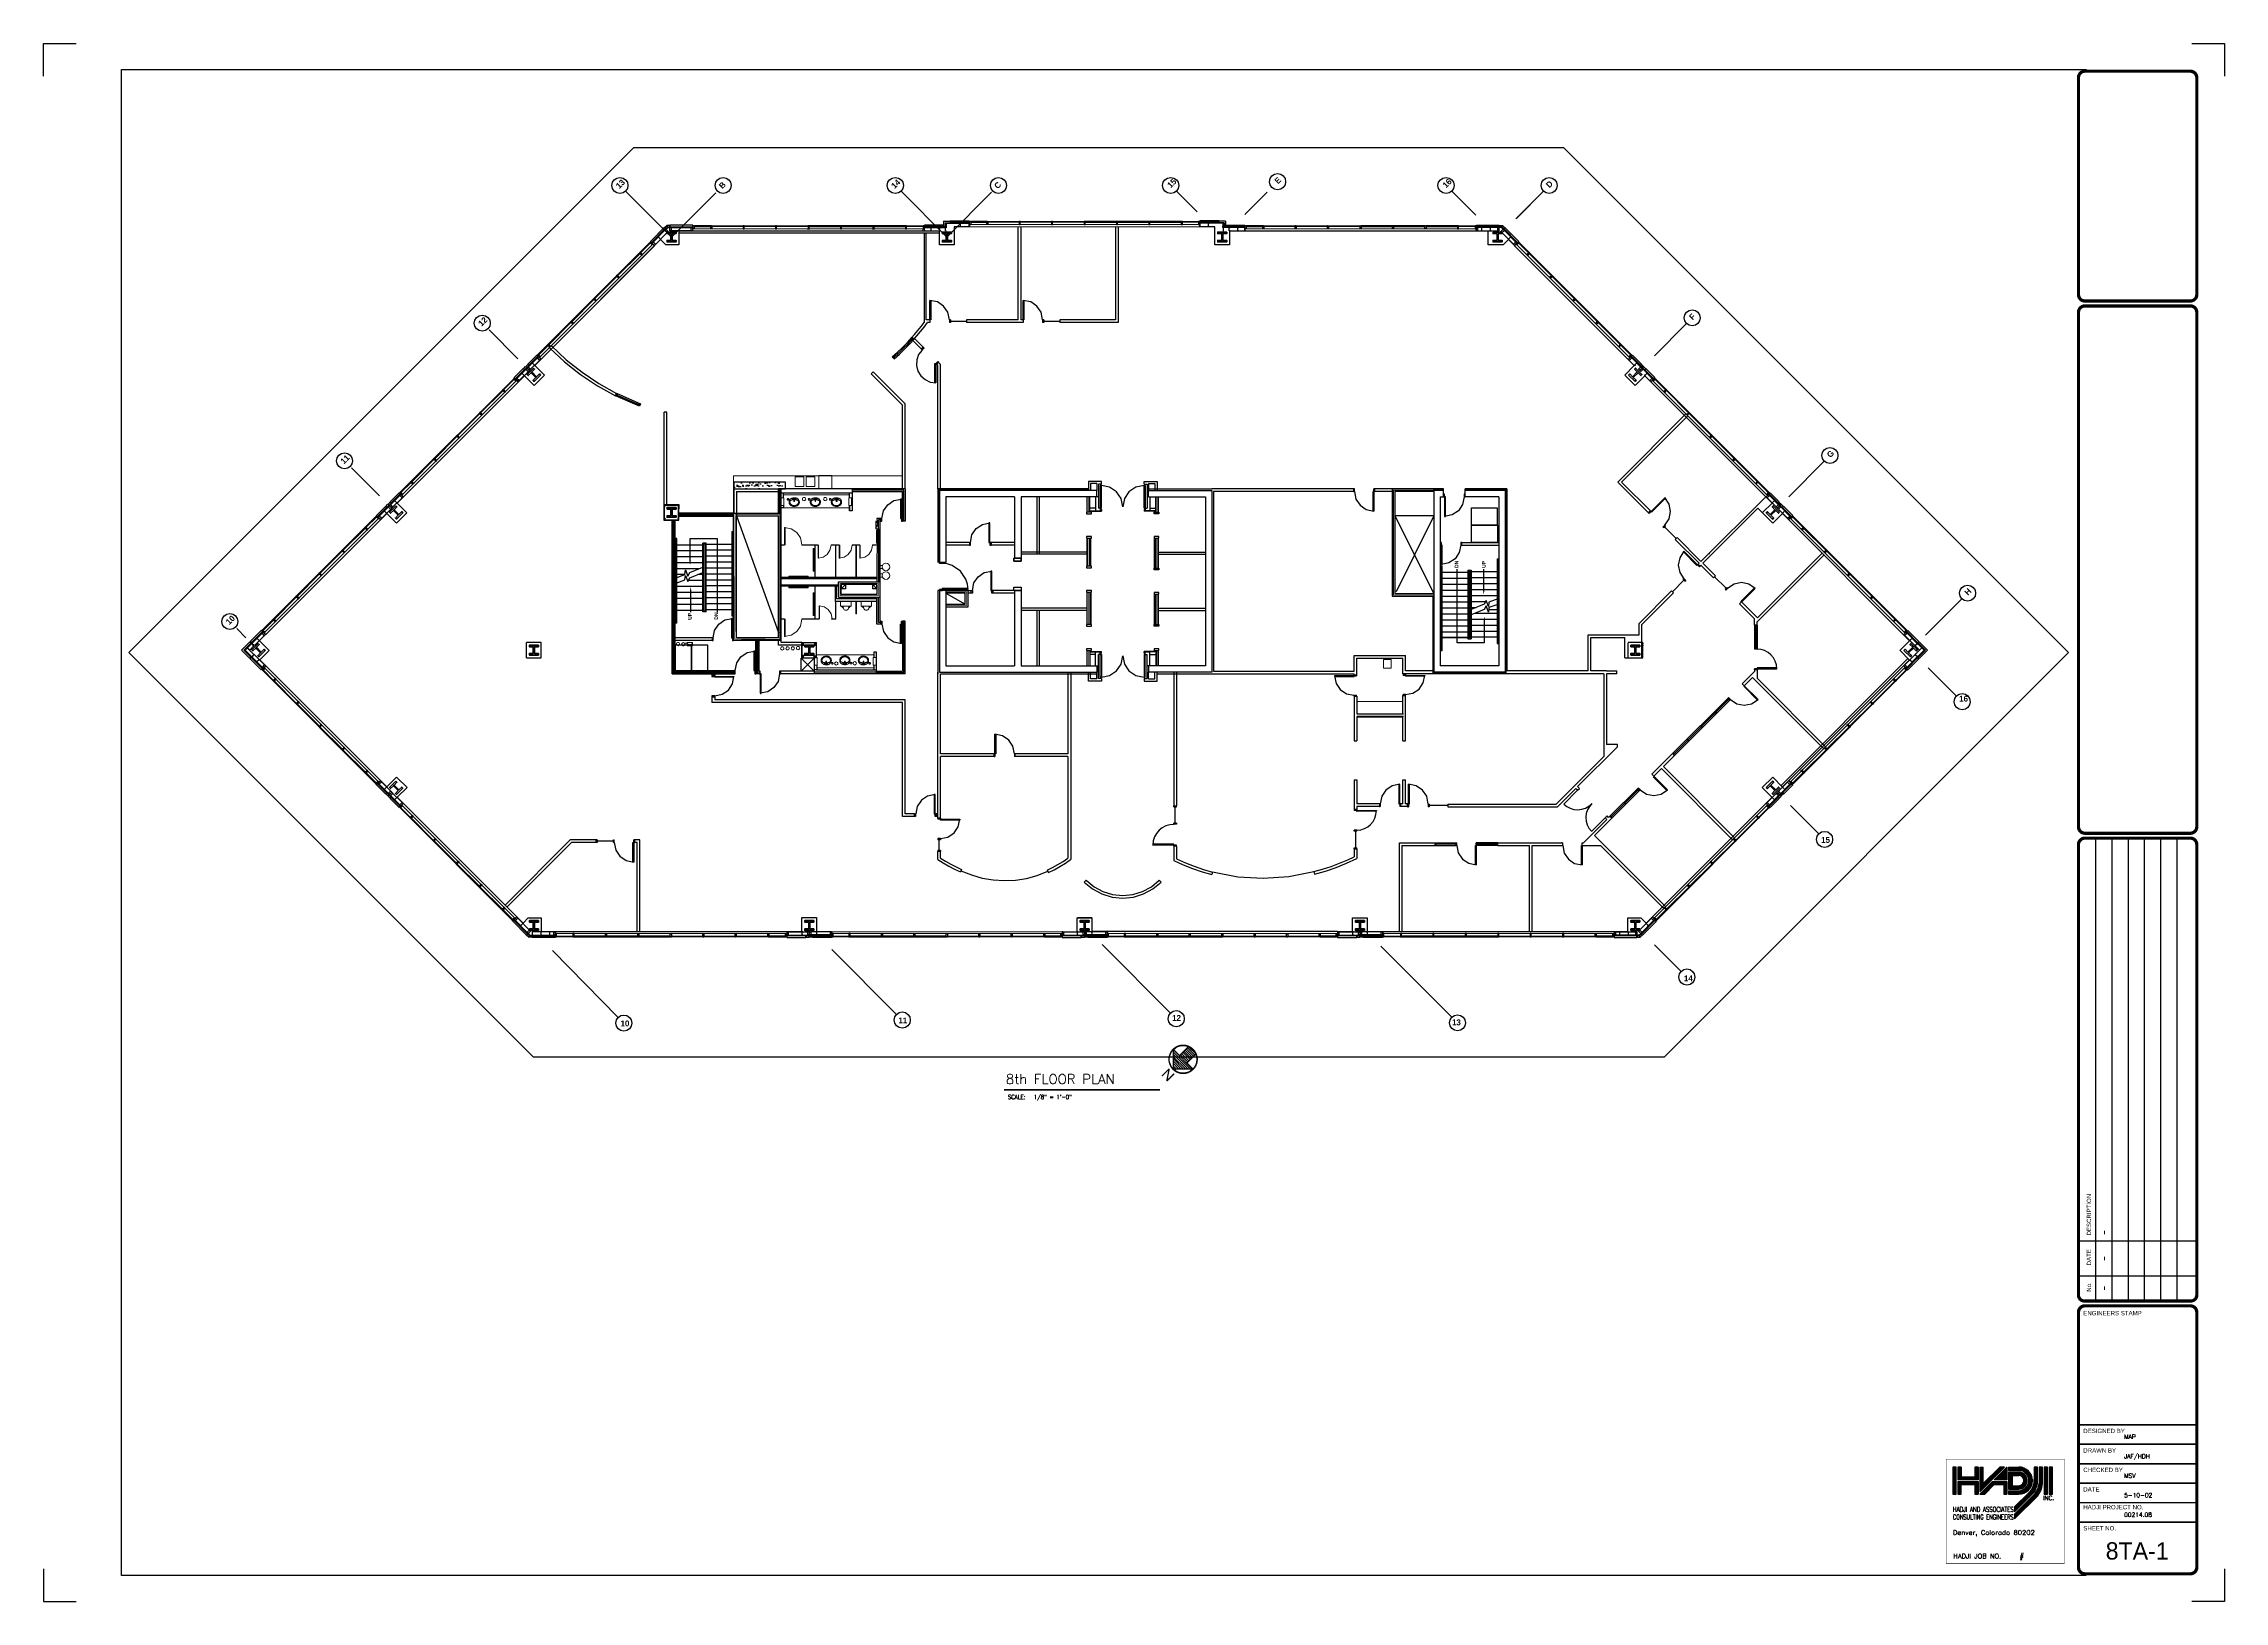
# Paper-space layout 'Layout1' of a CAD drawing. Extents: x -1.5 to 40.5, y -0.5 to 29.5.
# The model-space entities are those that its viewports show. They can reach past a viewport. Long polylines and large blocks are cut down to what shows.
import ezdxf
from ezdxf.enums import TextEntityAlignment as Align

# ---------------------------------------------------------------- set-up
doc = ezdxf.new("R2010")
doc.units = 0
doc.header["$LTSCALE"] = 96
doc.header["$MEASUREMENT"] = 0
for name, pattern in [('CENTER2', [1.125, 0.75, -0.125, 0.125, -0.125]), ('DASHED', [0.75, 0.5, -0.25]), ('HIDDEN', [0.375, 0.25, -0.125]), ('HIDDEN2', [0.1875, 0.125, -0.0625])]:
    doc.linetypes.add(name, pattern=pattern)
doc.layers.get('0').update_dxf_attribs({"linetype": 'CONTINUOUS'})
for name, color, linetype, lineweight in [('2A-FURN-P-PHWL-38', 8, 'CONTINUOUS', 25), ('A-CASE', 8, 'CONTINUOUS', 9), ('A-CASE-UPPER', 8, 'DASHED', 9), ('A-COL', 8, 'CONTINUOUS', 35), ('A-DOOR', 8, 'CONTINUOUS', 25), ('A-PFIXT', 8, 'CONTINUOUS', 20), ('A-STAIR-RAIL', 8, 'CONTINUOUS', 25), ('A-STAIR-T', 8, 'CONTINUOUS', 30), ('A-TPART', 8, 'CONTINUOUS', 20), ('A-WALL-CONC', 8, 'CONTINUOUS', 30), ('A-WALL-GYP', 8, 'CONTINUOUS', 25), ('A-WALL-INT', 8, 'CONTINUOUS', 25), ('A-WALL-INT-OPT', 8, 'HIDDEN', 25), ('A-WALL-INT-OPT2', 8, 'HIDDEN', 25), ('A-WALL-MASONRY', 8, 'CONTINUOUS', 30), ('A-WALLINT', 8, 'CONTINUOUS', 30), ('AWD-GLAZE', 8, 'CONTINUOUS', 30), ('AWD-MULL', 8, 'CONTINUOUS', 30), ('AWD-SILL', 8, 'CONTINUOUS', 18), ('CONDUIT', 8, 'CONTINUOUS', 15), ('E-TEXT', 71, 'CONTINUOUS', 25), ('LOGO', 71, 'CONTINUOUS', 25), ('M-TEXT-BOLD', 3, 'CONTINUOUS', 35), ('MECHANICAL', 8, 'CONTINUOUS', 25), ('TITLE_BORD', 7, 'CONTINUOUS', 30), ('TITLE_HEAD', 33, 'CONTINUOUS', 30), ('TITLE_TEXT', 33, 'CONTINUOUS', 30), ('WALLTYPE12', 8, 'CENTER2', 25), ('WALLTYPE2', 8, 'HIDDEN', 25), ('WALLTYPE3', 8, 'DASHED', 25), ('WALLTYPE4', 8, 'FENCELINE1', 25), ('WALLTYPE5', 8, 'BATTING', 25), ('WALLTYPE9', 8, 'CONTINUOUS', 25)]:
    doc.layers.add(name, color=color, linetype=linetype, lineweight=lineweight)
for name, color, linetype in [('A-GLAZING INT', 8, 'CONTINUOUS'), ('A-RAILING', 8, 'CONTINUOUS'), ('A-SOFFIT', 8, 'HIDDEN'), ('A-STUD', 8, 'CONTINUOUS'), ('DOORS', 8, 'CONTINUOUS'), ('FLOORCOMMON', 8, 'CONTINUOUS'), ('MEDIUMUSER', 8, 'CONTINUOUS'), ('SHTINFO', 8, 'CONTINUOUS'), ('SMLTENAN', 8, 'CONTINUOUS'), ('XGRIDS', 8, 'CONTINUOUS')]:
    doc.layers.add(name, color=color, linetype=linetype)
doc.layers.add('VIEWPORTS', color=7, linetype='CONTINUOUS', plot=False)
doc.styles.add('A', font='SIMPLEX.shx', dxfattribs={"width": 0.9, "height": 8})
doc.styles.add('B', font='ROMAND.shx', dxfattribs={"height": 18})
doc.styles.add('Hand', font='cityb___.ttf')
doc.styles.add('SHEET_INFO', font='supef___.ttf')
doc.styles.get("Standard").update_dxf_attribs({"font": 'simplex.shx'})
doc.styles.add('TITLE1', font='arial.ttf')
doc.linetypes.add('BATTING', pattern='A,0.0001,-0.1,[134,ltypeshp.shx,S=0.1,R=0,X=-0.1,Y=0],-0.2,[134,ltypeshp.shx,S=0.1,R=180,X=0.1,Y=0],-0.1', length=0.4001)
doc.linetypes.add('FENCELINE1', pattern='A,0.25,-0.1,[133,ltypeshp.shx,S=0.1,R=0,X=-0.1,Y=0],-0.1,1', length=1.45)

# ---------------------------------------------------------------- blocks, each defined once
blk = doc.blocks.new('30X42CUT')
for points in [[(0, 2820), (0, 2880), (60, 2880)], [(3972, 2880), (4032, 2880), (4032, 2820)], [(3776.6, 48), (144, 48), (144, 2832), (3776.8, 2832)], [(0, 60), (0, 0), (60, 0)], [(4032, 60), (4032, 0), (3972, 0)]]:
    blk.add_lwpolyline(points)
blk = doc.blocks.new('TITLEBLK')
at = {"layer": 'LOGO'}
for p, q in [((36.836, 2.586, 0), (36.771, 2.586, 0)), ((36.771, 2.586, 0), (36.771, 2.065, 0)), ((36.771, 2.557, 0), (36.8, 2.586, 0)), ((36.771, 2.538, 0), (36.819, 2.586, 0)), ((36.771, 2.575, 0), (36.782, 2.586, 0)), ((36.771, 2.52, 0), (36.836, 2.585, 0)), ((36.836, 2.504, 0), (36.771, 2.569, 0)), ((36.771, 2.501, 0), (36.836, 2.566, 0)), ((36.836, 2.486, 0), (36.771, 2.551, 0)), ((36.771, 2.483, 0), (36.836, 2.548, 0)), ((36.836, 2.467, 0), (36.771, 2.532, 0)), ((36.771, 2.464, 0), (36.836, 2.53, 0)), ((36.836, 2.523, 0), (36.772, 2.586, 0)), ((36.836, 2.541, 0), (36.79, 2.586, 0)), ((36.836, 2.559, 0), (36.809, 2.586, 0)), ((36.836, 2.578, 0), (36.827, 2.586, 0)), ((36.836, 2.065, 0), (36.836, 2.586, 0)), ((36.933, 2.586, 0), (36.868, 2.586, 0)), ((36.868, 2.586, 0), (36.868, 2.343, 0)), ((36.868, 2.562, 0), (36.893, 2.586, 0)), ((36.868, 2.544, 0), (36.911, 2.586, 0)), ((36.868, 2.525, 0), (36.929, 2.586, 0)), ((36.868, 2.581, 0), (36.874, 2.586, 0)), ((36.933, 2.517, 0), (36.868, 2.582, 0)), ((36.868, 2.507, 0), (36.933, 2.572, 0)), ((36.933, 2.499, 0), (36.868, 2.564, 0)), ((36.868, 2.488, 0), (36.933, 2.553, 0)), ((36.933, 2.481, 0), (36.868, 2.545, 0)), ((36.868, 2.47, 0), (36.933, 2.535, 0)), ((36.933, 2.462, 0), (36.868, 2.527, 0)), ((36.933, 2.536, 0), (36.882, 2.586, 0)), ((36.933, 2.554, 0), (36.901, 2.586, 0)), ((36.933, 2.573, 0), (36.919, 2.586, 0)), ((36.933, 2.586, 0), (36.933, 2.401, 0)), ((37.193, 2.586, 0), (37.193, 2.401, 0)), ((37.193, 2.574, 0), (37.206, 2.586, 0)), ((37.193, 2.556, 0), (37.224, 2.586, 0)), ((37.193, 2.537, 0), (37.242, 2.586, 0)), ((37.193, 2.519, 0), (37.26, 2.585, 0)), ((37.26, 2.504, 0), (37.193, 2.57, 0)), ((37.193, 2.5, 0), (37.26, 2.567, 0)), ((37.26, 2.485, 0), (37.193, 2.552, 0)), ((37.193, 2.482, 0), (37.26, 2.549, 0)), ((37.26, 2.467, 0), (37.193, 2.533, 0)), ((37.193, 2.464, 0), (37.26, 2.53, 0)), ((37.259, 2.586, 0), (37.194, 2.586, 0)), ((37.26, 2.522, 0), (37.195, 2.586, 0)), ((37.26, 2.54, 0), (37.214, 2.586, 0)), ((37.26, 2.559, 0), (37.232, 2.586, 0)), ((37.26, 2.577, 0), (37.251, 2.586, 0)), ((37.26, 2.586, 0), (37.26, 2.343, 0)), ((37.292, 2.586, 0), (37.357, 2.586, 0)), ((37.292, 2.112, 0), (37.766, 2.586, 0)), ((37.292, 2.586, 0), (37.292, 2.112, 0)), ((37.292, 2.194, 0), (37.684, 2.586, 0)), ((37.292, 2.175, 0), (37.703, 2.586, 0)), ((37.292, 2.157, 0), (37.721, 2.586, 0)), ((37.292, 2.138, 0), (37.74, 2.586, 0)), ((37.292, 2.12, 0), (37.758, 2.586, 0)), ((37.292, 2.525, 0), (37.353, 2.586, 0)), ((37.292, 2.562, 0), (37.316, 2.586, 0)), ((37.292, 2.544, 0), (37.335, 2.586, 0)), ((37.292, 2.58, 0), (37.298, 2.586, 0)), ((37.357, 2.517, 0), (37.292, 2.582, 0)), ((37.292, 2.507, 0), (37.357, 2.572, 0)), ((37.357, 2.499, 0), (37.292, 2.564, 0)), ((37.292, 2.488, 0), (37.357, 2.553, 0)), ((37.357, 2.48, 0), (37.292, 2.545, 0)), ((37.292, 2.47, 0), (37.357, 2.535, 0)), ((37.357, 2.462, 0), (37.292, 2.527, 0)), ((37.357, 2.536, 0), (37.306, 2.586, 0)), ((37.357, 2.554, 0), (37.324, 2.586, 0)), ((37.357, 2.572, 0), (37.343, 2.586, 0)), ((37.673, 2.586, 0), (37.357, 2.27, 0)), ((37.357, 2.27, 0), (37.357, 2.586, 0)), ((37.813, 2.587, 0), (37.568, 2.343, 0)), ((37.57, 2.343, 0), (37.813, 2.586, 0)), ((37.588, 2.343, 0), (37.813, 2.567, 0)), ((37.606, 2.343, 0), (37.813, 2.549, 0)), ((37.655, 2.476, 0), (37.609, 2.522, 0)), ((37.665, 2.485, 0), (37.619, 2.532, 0)), ((37.625, 2.343, 0), (37.813, 2.531, 0)), ((37.674, 2.495, 0), (37.628, 2.541, 0)), ((37.683, 2.504, 0), (37.637, 2.55, 0)), ((37.692, 2.513, 0), (37.646, 2.559, 0)), ((37.701, 2.522, 0), (37.655, 2.568, 0)), ((37.711, 2.532, 0), (37.665, 2.578, 0)), ((37.766, 2.586, 0), (37.673, 2.586, 0)), ((37.72, 2.541, 0), (37.674, 2.586, 0)), ((37.729, 2.55, 0), (37.692, 2.586, 0)), ((37.738, 2.559, 0), (37.711, 2.586, 0)), ((37.747, 2.568, 0), (37.729, 2.586, 0)), ((37.757, 2.578, 0), (37.748, 2.586, 0)), ((37.813, 2.466, 0), (37.752, 2.527, 0)), ((37.813, 2.485, 0), (37.761, 2.536, 0)), ((37.813, 2.503, 0), (37.77, 2.545, 0)), ((37.813, 2.522, 0), (37.78, 2.555, 0)), ((37.813, 2.54, 0), (37.789, 2.564, 0)), ((37.813, 2.558, 0), (37.798, 2.573, 0)), ((37.813, 2.577, 0), (37.807, 2.582, 0)), ((37.813, 2.587, 0), (37.813, 2.343, 0)), ((37.845, 2.586, 0), (38.042, 2.586, 0)), ((37.845, 2.586, 0), (37.845, 2.522, 0)), ((37.845, 2.545, 0), (37.887, 2.586, 0)), ((37.845, 2.526, 0), (37.905, 2.586, 0)), ((37.845, 2.563, 0), (37.869, 2.586, 0)), ((37.845, 2.581, 0), (37.85, 2.586, 0)), ((37.905, 2.521, 0), (37.845, 2.581, 0)), ((37.887, 2.521, 0), (37.845, 2.563, 0)), ((37.868, 2.521, 0), (37.845, 2.544, 0)), ((37.85, 2.521, 0), (37.845, 2.526, 0)), ((37.845, 2.521, 0), (38.04, 2.521, 0)), ((37.923, 2.521, 0), (37.858, 2.586, 0)), ((37.859, 2.521, 0), (37.924, 2.586, 0)), ((37.942, 2.521, 0), (37.877, 2.586, 0)), ((37.877, 2.521, 0), (37.942, 2.586, 0)), ((37.96, 2.521, 0), (37.895, 2.586, 0)), ((37.895, 2.521, 0), (37.961, 2.586, 0)), ((37.979, 2.521, 0), (37.913, 2.586, 0)), ((37.914, 2.521, 0), (37.979, 2.586, 0)), ((37.997, 2.521, 0), (37.932, 2.586, 0)), ((37.932, 2.521, 0), (37.997, 2.586, 0)), ((38.015, 2.521, 0), (37.95, 2.586, 0)), ((37.951, 2.521, 0), (38.016, 2.586, 0)), ((38.034, 2.521, 0), (37.969, 2.586, 0)), ((37.969, 2.521, 0), (38.034, 2.586, 0)), ((38.053, 2.521, 0), (37.987, 2.586, 0)), ((37.988, 2.521, 0), (38.052, 2.586, 0)), ((38.074, 2.519, 0), (38.006, 2.586, 0)), ((38.006, 2.521, 0), (38.07, 2.585, 0)), ((38.098, 2.513, 0), (38.024, 2.586, 0)), ((38.024, 2.521, 0), (38.086, 2.583, 0)), ((38.129, 2.5, 0), (38.042, 2.586, 0)), ((38.043, 2.521, 0), (38.101, 2.58, 0)), ((38.06, 2.52, 0), (38.116, 2.576, 0)), ((38.302, 2.345, 0), (38.062, 2.586, 0)), ((38.076, 2.518, 0), (38.13, 2.571, 0)), ((38.299, 2.366, 0), (38.082, 2.583, 0)), ((38.091, 2.515, 0), (38.143, 2.566, 0)), ((38.295, 2.389, 0), (38.105, 2.579, 0)), ((38.105, 2.51, 0), (38.156, 2.56, 0)), ((38.118, 2.505, 0), (38.168, 2.554, 0)), ((38.131, 2.499, 0), (38.179, 2.547, 0)), ((38.286, 2.416, 0), (38.132, 2.57, 0)), ((38.143, 2.492, 0), (38.19, 2.54, 0)), ((38.154, 2.485, 0), (38.201, 2.532, 0)), ((38.164, 2.477, 0), (38.211, 2.524, 0)), ((38.271, 2.45, 0), (38.166, 2.555, 0)), ((38.334, 2.586, 0), (38.334, 2.346, 0)), ((38.399, 2.586, 0), (38.334, 2.586, 0)), ((38.334, 2.536, 0), (38.384, 2.586, 0)), ((38.334, 2.554, 0), (38.366, 2.586, 0)), ((38.334, 2.573, 0), (38.347, 2.586, 0)), ((38.334, 2.518, 0), (38.399, 2.583, 0)), ((38.399, 2.506, 0), (38.334, 2.571, 0)), ((38.334, 2.499, 0), (38.399, 2.564, 0)), ((38.399, 2.488, 0), (38.334, 2.553, 0)), ((38.334, 2.481, 0), (38.399, 2.546, 0)), ((38.399, 2.47, 0), (38.334, 2.535, 0)), ((38.334, 2.462, 0), (38.399, 2.527, 0)), ((38.399, 2.525, 0), (38.337, 2.586, 0)), ((38.399, 2.543, 0), (38.355, 2.586, 0)), ((38.399, 2.562, 0), (38.374, 2.586, 0)), ((38.399, 2.58, 0), (38.392, 2.586, 0)), ((38.399, 2.267, 0), (38.399, 2.586, 0)), ((38.431, 2.586, 0), (38.431, 2.268, 0)), ((38.496, 2.586, 0), (38.431, 2.586, 0)), ((38.431, 2.523, 0), (38.495, 2.586, 0)), ((38.431, 2.542, 0), (38.476, 2.586, 0)), ((38.431, 2.56, 0), (38.458, 2.586, 0)), ((38.431, 2.578, 0), (38.439, 2.586, 0)), ((38.496, 2.519, 0), (38.431, 2.584, 0)), ((38.431, 2.505, 0), (38.496, 2.57, 0)), ((38.496, 2.501, 0), (38.431, 2.566, 0)), ((38.431, 2.486, 0), (38.496, 2.551, 0)), ((38.496, 2.482, 0), (38.431, 2.547, 0)), ((38.431, 2.468, 0), (38.496, 2.533, 0)), ((38.496, 2.464, 0), (38.431, 2.529, 0)), ((38.496, 2.538, 0), (38.447, 2.586, 0)), ((38.496, 2.556, 0), (38.466, 2.586, 0)), ((38.496, 2.574, 0), (38.484, 2.586, 0)), ((38.496, 2.261, 0), (38.496, 2.586, 0)), ((38.529, 2.586, 0), (38.529, 2.065, 0)), ((38.594, 2.586, 0), (38.529, 2.586, 0)), ((38.529, 2.529, 0), (38.587, 2.586, 0)), ((38.529, 2.547, 0), (38.568, 2.586, 0)), ((38.529, 2.566, 0), (38.55, 2.586, 0)), ((38.529, 2.584, 0), (38.531, 2.586, 0)), ((38.594, 2.514, 0), (38.529, 2.579, 0)), ((38.529, 2.51, 0), (38.594, 2.575, 0)), ((38.594, 2.495, 0), (38.529, 2.56, 0)), ((38.529, 2.492, 0), (38.594, 2.557, 0)), ((38.594, 2.477, 0), (38.529, 2.542, 0)), ((38.529, 2.473, 0), (38.594, 2.539, 0)), ((38.594, 2.458, 0), (38.529, 2.523, 0)), ((38.529, 2.455, 0), (38.594, 2.52, 0)), ((38.594, 2.532, 0), (38.54, 2.586, 0)), ((38.594, 2.55, 0), (38.558, 2.586, 0)), ((38.594, 2.569, 0), (38.576, 2.586, 0)), ((38.594, 2.065, 0), (38.594, 2.586, 0)), ((38.627, 2.586, 0), (38.627, 2.065, 0)), ((38.691, 2.586, 0), (38.627, 2.586, 0)), ((38.627, 2.534, 0), (38.679, 2.586, 0)), ((38.627, 2.553, 0), (38.66, 2.586, 0)), ((38.627, 2.571, 0), (38.642, 2.586, 0)), ((38.627, 2.516, 0), (38.691, 2.58, 0)), ((38.691, 2.509, 0), (38.627, 2.573, 0)), ((38.627, 2.498, 0), (38.691, 2.562, 0)), ((38.691, 2.49, 0), (38.627, 2.555, 0)), ((38.627, 2.479, 0), (38.691, 2.544, 0)), ((38.691, 2.472, 0), (38.627, 2.536, 0)), ((38.627, 2.461, 0), (38.691, 2.525, 0)), ((38.691, 2.527, 0), (38.632, 2.586, 0)), ((38.691, 2.545, 0), (38.65, 2.586, 0)), ((38.691, 2.564, 0), (38.668, 2.586, 0)), ((38.691, 2.582, 0), (38.687, 2.586, 0)), ((38.691, 2.065, 0), (38.691, 2.586, 0)), ((36.836, 2.449, 0), (36.771, 2.514, 0)), ((36.771, 2.446, 0), (36.836, 2.511, 0)), ((36.836, 2.431, 0), (36.771, 2.496, 0)), ((36.771, 2.428, 0), (36.836, 2.493, 0)), ((36.836, 2.412, 0), (36.771, 2.477, 0)), ((36.771, 2.409, 0), (36.836, 2.474, 0)), ((36.836, 2.394, 0), (36.771, 2.459, 0)), ((36.771, 2.391, 0), (36.836, 2.456, 0)), ((36.836, 2.375, 0), (36.771, 2.44, 0)), ((36.771, 2.372, 0), (36.836, 2.437, 0)), ((36.836, 2.357, 0), (36.771, 2.422, 0)), ((36.771, 2.354, 0), (36.836, 2.419, 0)), ((36.836, 2.338, 0), (36.771, 2.404, 0)), ((36.771, 2.336, 0), (36.836, 2.401, 0)), ((36.836, 2.32, 0), (36.771, 2.385, 0)), ((36.771, 2.317, 0), (36.836, 2.382, 0)), ((36.836, 2.302, 0), (36.771, 2.367, 0)), ((36.771, 2.299, 0), (36.836, 2.364, 0)), ((36.836, 2.283, 0), (36.771, 2.348, 0)), ((36.771, 2.28, 0), (36.836, 2.345, 0)), ((36.836, 2.265, 0), (36.771, 2.33, 0)), ((36.771, 2.262, 0), (36.836, 2.327, 0)), ((36.836, 2.246, 0), (36.771, 2.312, 0)), ((36.771, 2.243, 0), (36.836, 2.309, 0)), ((36.836, 2.228, 0), (36.771, 2.293, 0)), ((36.771, 2.225, 0), (36.836, 2.29, 0)), ((36.836, 2.21, 0), (36.771, 2.275, 0)), ((36.771, 2.207, 0), (36.836, 2.272, 0)), ((36.836, 2.191, 0), (36.771, 2.256, 0)), ((36.771, 2.188, 0), (36.836, 2.253, 0)), ((36.836, 2.173, 0), (36.771, 2.238, 0)), ((36.771, 2.17, 0), (36.836, 2.235, 0)), ((36.836, 2.154, 0), (36.771, 2.219, 0)), ((36.771, 2.151, 0), (36.836, 2.217, 0)), ((36.836, 2.136, 0), (36.771, 2.201, 0)), ((36.771, 2.133, 0), (36.836, 2.198, 0)), ((36.836, 2.117, 0), (36.771, 2.183, 0)), ((36.771, 2.115, 0), (36.836, 2.18, 0)), ((36.836, 2.099, 0), (36.771, 2.164, 0)), ((36.771, 2.096, 0), (36.836, 2.161, 0)), ((36.836, 2.081, 0), (36.771, 2.146, 0)), ((36.771, 2.078, 0), (36.836, 2.143, 0)), ((36.832, 2.065, 0), (36.771, 2.127, 0)), ((36.814, 2.065, 0), (36.771, 2.109, 0)), ((36.777, 2.065, 0), (36.836, 2.124, 0)), ((36.795, 2.065, 0), (36.836, 2.106, 0)), ((36.868, 2.452, 0), (36.933, 2.516, 0)), ((36.933, 2.444, 0), (36.868, 2.508, 0)), ((36.868, 2.433, 0), (36.933, 2.498, 0)), ((36.933, 2.425, 0), (36.868, 2.49, 0)), ((36.868, 2.415, 0), (36.933, 2.48, 0)), ((36.933, 2.407, 0), (36.868, 2.472, 0)), ((36.868, 2.396, 0), (36.933, 2.461, 0)), ((36.979, 2.343, 0), (36.868, 2.453, 0)), ((36.868, 2.378, 0), (36.933, 2.443, 0)), ((36.96, 2.343, 0), (36.868, 2.435, 0)), ((36.868, 2.36, 0), (36.933, 2.424, 0)), ((36.942, 2.343, 0), (36.868, 2.416, 0)), ((36.923, 2.343, 0), (36.868, 2.398, 0)), ((36.905, 2.343, 0), (36.868, 2.38, 0)), ((36.887, 2.343, 0), (36.868, 2.361, 0)), ((37.26, 2.343, 0), (36.868, 2.343, 0)), ((36.868, 2.31, 0), (36.868, 2.065, 0)), ((36.868, 2.31, 0), (37.26, 2.31, 0)), ((36.868, 2.286, 0), (36.892, 2.31, 0)), ((36.868, 2.267, 0), (36.911, 2.31, 0)), ((36.868, 2.249, 0), (36.929, 2.31, 0)), ((36.868, 2.231, 0), (36.948, 2.31, 0)), ((36.868, 2.212, 0), (36.966, 2.31, 0)), ((36.868, 2.194, 0), (36.985, 2.31, 0)), ((36.868, 2.304, 0), (36.874, 2.31, 0)), ((36.933, 2.241, 0), (36.868, 2.306, 0)), ((36.933, 2.222, 0), (36.868, 2.287, 0)), ((36.933, 2.204, 0), (36.868, 2.269, 0)), ((36.933, 2.186, 0), (36.868, 2.251, 0)), ((36.868, 2.175, 0), (36.933, 2.241, 0)), ((36.933, 2.167, 0), (36.868, 2.232, 0)), ((36.868, 2.157, 0), (36.933, 2.222, 0)), ((36.933, 2.149, 0), (36.868, 2.214, 0)), ((36.868, 2.139, 0), (36.933, 2.204, 0)), ((36.933, 2.13, 0), (36.868, 2.195, 0)), ((36.868, 2.12, 0), (36.933, 2.185, 0)), ((36.933, 2.112, 0), (36.868, 2.177, 0)), ((36.868, 2.102, 0), (36.933, 2.167, 0)), ((36.933, 2.093, 0), (36.868, 2.159, 0)), ((36.868, 2.083, 0), (36.933, 2.148, 0)), ((36.933, 2.075, 0), (36.868, 2.14, 0)), ((36.925, 2.065, 0), (36.868, 2.122, 0)), ((36.906, 2.065, 0), (36.868, 2.103, 0)), ((36.869, 2.065, 0), (36.933, 2.13, 0)), ((36.87, 2.343, 0), (36.933, 2.406, 0)), ((36.947, 2.245, 0), (36.882, 2.31, 0)), ((36.887, 2.065, 0), (36.933, 2.112, 0)), ((36.888, 2.343, 0), (36.946, 2.401, 0)), ((36.966, 2.245, 0), (36.901, 2.31, 0)), ((36.907, 2.343, 0), (36.965, 2.401, 0)), ((36.984, 2.245, 0), (36.919, 2.31, 0)), ((36.925, 2.343, 0), (36.983, 2.401, 0)), ((36.933, 2.401, 0), (37.193, 2.401, 0)), ((36.933, 2.065, 0), (36.933, 2.245, 0)), ((37.193, 2.245, 0), (36.933, 2.245, 0)), ((37.003, 2.245, 0), (36.938, 2.31, 0)), ((36.938, 2.245, 0), (37.003, 2.31, 0)), ((36.997, 2.343, 0), (36.939, 2.401, 0)), ((36.943, 2.343, 0), (37.001, 2.401, 0)), ((37.021, 2.245, 0), (36.956, 2.31, 0)), ((36.956, 2.245, 0), (37.021, 2.31, 0)), ((37.016, 2.343, 0), (36.958, 2.401, 0)), ((36.962, 2.343, 0), (37.02, 2.401, 0)), ((37.04, 2.245, 0), (36.974, 2.31, 0)), ((36.975, 2.245, 0), (37.04, 2.31, 0)), ((37.034, 2.343, 0), (36.976, 2.401, 0)), ((36.98, 2.343, 0), (37.038, 2.401, 0)), ((37.058, 2.245, 0), (36.993, 2.31, 0)), ((36.993, 2.245, 0), (37.058, 2.31, 0)), ((37.052, 2.343, 0), (36.994, 2.401, 0)), ((36.999, 2.343, 0), (37.057, 2.401, 0)), ((37.076, 2.245, 0), (37.011, 2.31, 0)), ((37.012, 2.245, 0), (37.077, 2.31, 0)), ((37.071, 2.343, 0), (37.013, 2.401, 0)), ((37.017, 2.343, 0), (37.075, 2.401, 0)), ((37.095, 2.245, 0), (37.03, 2.31, 0)), ((37.03, 2.245, 0), (37.095, 2.31, 0)), ((37.089, 2.343, 0), (37.031, 2.401, 0)), ((37.036, 2.343, 0), (37.093, 2.401, 0)), ((37.113, 2.245, 0), (37.048, 2.31, 0)), ((37.048, 2.245, 0), (37.113, 2.31, 0)), ((37.108, 2.343, 0), (37.05, 2.401, 0)), ((37.054, 2.343, 0), (37.112, 2.401, 0)), ((37.132, 2.245, 0), (37.066, 2.31, 0)), ((37.067, 2.245, 0), (37.132, 2.31, 0)), ((37.126, 2.343, 0), (37.068, 2.401, 0)), ((37.072, 2.343, 0), (37.13, 2.401, 0)), ((37.15, 2.245, 0), (37.085, 2.31, 0)), ((37.085, 2.245, 0), (37.15, 2.31, 0)), ((37.144, 2.343, 0), (37.087, 2.401, 0)), ((37.091, 2.343, 0), (37.149, 2.401, 0)), ((37.168, 2.245, 0), (37.103, 2.31, 0)), ((37.104, 2.245, 0), (37.169, 2.31, 0)), ((37.163, 2.343, 0), (37.105, 2.401, 0)), ((37.109, 2.343, 0), (37.167, 2.401, 0)), ((37.187, 2.245, 0), (37.122, 2.31, 0)), ((37.122, 2.245, 0), (37.187, 2.31, 0)), ((37.181, 2.343, 0), (37.123, 2.401, 0)), ((37.128, 2.343, 0), (37.185, 2.401, 0)), ((37.26, 2.191, 0), (37.14, 2.31, 0)), ((37.14, 2.245, 0), (37.206, 2.31, 0)), ((37.2, 2.343, 0), (37.142, 2.401, 0)), ((37.146, 2.343, 0), (37.26, 2.456, 0)), ((37.26, 2.209, 0), (37.159, 2.31, 0)), ((37.159, 2.245, 0), (37.224, 2.31, 0)), ((37.218, 2.343, 0), (37.16, 2.401, 0)), ((37.164, 2.343, 0), (37.26, 2.438, 0)), ((37.26, 2.227, 0), (37.177, 2.31, 0)), ((37.177, 2.245, 0), (37.242, 2.31, 0)), ((37.236, 2.343, 0), (37.179, 2.401, 0)), ((37.183, 2.343, 0), (37.26, 2.42, 0)), ((37.26, 2.448, 0), (37.193, 2.515, 0)), ((37.193, 2.445, 0), (37.26, 2.512, 0)), ((37.26, 2.43, 0), (37.193, 2.497, 0)), ((37.193, 2.427, 0), (37.26, 2.493, 0)), ((37.26, 2.412, 0), (37.193, 2.478, 0)), ((37.193, 2.408, 0), (37.26, 2.475, 0)), ((37.26, 2.393, 0), (37.193, 2.46, 0)), ((37.26, 2.375, 0), (37.193, 2.441, 0)), ((37.26, 2.356, 0), (37.193, 2.423, 0)), ((37.255, 2.343, 0), (37.193, 2.404, 0)), ((37.193, 2.243, 0), (37.26, 2.309, 0)), ((37.193, 2.224, 0), (37.26, 2.291, 0)), ((37.193, 2.206, 0), (37.26, 2.272, 0)), ((37.193, 2.187, 0), (37.26, 2.254, 0)), ((37.193, 2.245, 0), (37.193, 2.065, 0)), ((37.26, 2.172, 0), (37.193, 2.239, 0)), ((37.193, 2.169, 0), (37.26, 2.236, 0)), ((37.26, 2.154, 0), (37.193, 2.22, 0)), ((37.193, 2.151, 0), (37.26, 2.217, 0)), ((37.26, 2.135, 0), (37.193, 2.202, 0)), ((37.193, 2.132, 0), (37.26, 2.199, 0)), ((37.26, 2.117, 0), (37.193, 2.184, 0)), ((37.193, 2.114, 0), (37.26, 2.18, 0)), ((37.26, 2.098, 0), (37.193, 2.165, 0)), ((37.193, 2.095, 0), (37.26, 2.162, 0)), ((37.26, 2.08, 0), (37.193, 2.147, 0)), ((37.193, 2.077, 0), (37.26, 2.143, 0)), ((37.256, 2.065, 0), (37.193, 2.128, 0)), ((37.238, 2.065, 0), (37.193, 2.11, 0)), ((37.26, 2.246, 0), (37.195, 2.31, 0)), ((37.2, 2.065, 0), (37.26, 2.125, 0)), ((37.201, 2.343, 0), (37.26, 2.401, 0)), ((37.26, 2.264, 0), (37.214, 2.31, 0)), ((37.219, 2.065, 0), (37.26, 2.107, 0)), ((37.22, 2.343, 0), (37.26, 2.383, 0)), ((37.26, 2.283, 0), (37.232, 2.31, 0)), ((37.238, 2.343, 0), (37.26, 2.364, 0)), ((37.26, 2.301, 0), (37.251, 2.31, 0)), ((37.257, 2.343, 0), (37.26, 2.346, 0)), ((37.26, 2.31, 0), (37.26, 2.065, 0)), ((37.535, 2.31, 0), (37.291, 2.066, 0)), ((37.292, 2.451, 0), (37.357, 2.517, 0)), ((37.357, 2.444, 0), (37.292, 2.509, 0)), ((37.292, 2.433, 0), (37.357, 2.498, 0)), ((37.357, 2.425, 0), (37.292, 2.49, 0)), ((37.292, 2.415, 0), (37.357, 2.48, 0)), ((37.357, 2.407, 0), (37.292, 2.472, 0)), ((37.292, 2.396, 0), (37.357, 2.461, 0)), ((37.357, 2.388, 0), (37.292, 2.453, 0)), ((37.292, 2.378, 0), (37.357, 2.443, 0)), ((37.357, 2.37, 0), (37.292, 2.435, 0)), ((37.292, 2.359, 0), (37.357, 2.424, 0)), ((37.357, 2.351, 0), (37.292, 2.417, 0)), ((37.292, 2.341, 0), (37.357, 2.406, 0)), ((37.357, 2.333, 0), (37.292, 2.398, 0)), ((37.292, 2.323, 0), (37.357, 2.388, 0)), ((37.357, 2.315, 0), (37.292, 2.38, 0)), ((37.292, 2.304, 0), (37.357, 2.369, 0)), ((37.357, 2.296, 0), (37.292, 2.361, 0)), ((37.292, 2.286, 0), (37.357, 2.351, 0)), ((37.357, 2.278, 0), (37.292, 2.343, 0)), ((37.292, 2.267, 0), (37.357, 2.332, 0)), ((37.398, 2.218, 0), (37.292, 2.325, 0)), ((37.292, 2.249, 0), (37.357, 2.314, 0)), ((37.388, 2.209, 0), (37.292, 2.306, 0)), ((37.292, 2.23, 0), (37.357, 2.296, 0)), ((37.379, 2.2, 0), (37.292, 2.288, 0)), ((37.292, 2.212, 0), (37.357, 2.277, 0)), ((37.37, 2.191, 0), (37.292, 2.269, 0)), ((37.361, 2.182, 0), (37.292, 2.251, 0)), ((37.352, 2.172, 0), (37.292, 2.232, 0)), ((37.342, 2.163, 0), (37.292, 2.214, 0)), ((37.333, 2.154, 0), (37.292, 2.196, 0)), ((37.324, 2.145, 0), (37.292, 2.177, 0)), ((37.315, 2.136, 0), (37.292, 2.159, 0)), ((37.306, 2.126, 0), (37.292, 2.14, 0)), ((37.296, 2.117, 0), (37.292, 2.122, 0)), ((37.293, 2.066, 0), (37.537, 2.31, 0)), ((37.312, 2.066, 0), (37.555, 2.31, 0)), ((37.366, 2.066, 0), (37.329, 2.103, 0)), ((37.33, 2.066, 0), (37.574, 2.31, 0)), ((37.384, 2.067, 0), (37.338, 2.113, 0)), ((37.393, 2.076, 0), (37.347, 2.122, 0)), ((37.348, 2.066, 0), (37.592, 2.31, 0)), ((37.402, 2.085, 0), (37.356, 2.131, 0)), ((37.407, 2.228, 0), (37.361, 2.274, 0)), ((37.411, 2.094, 0), (37.365, 2.14, 0)), ((37.367, 2.066, 0), (37.611, 2.31, 0)), ((37.416, 2.237, 0), (37.37, 2.283, 0)), ((37.421, 2.103, 0), (37.375, 2.149, 0)), ((37.425, 2.246, 0), (37.379, 2.292, 0)), ((37.562, 2.245, 0), (37.384, 2.066, 0)), ((37.43, 2.113, 0), (37.384, 2.159, 0)), ((37.434, 2.255, 0), (37.388, 2.301, 0)), ((37.439, 2.122, 0), (37.393, 2.168, 0)), ((37.444, 2.265, 0), (37.398, 2.311, 0)), ((37.448, 2.131, 0), (37.402, 2.177, 0)), ((37.453, 2.274, 0), (37.407, 2.32, 0)), ((37.457, 2.14, 0), (37.411, 2.186, 0)), ((37.462, 2.283, 0), (37.416, 2.329, 0)), ((37.467, 2.149, 0), (37.421, 2.195, 0)), ((37.471, 2.292, 0), (37.425, 2.338, 0)), ((37.476, 2.159, 0), (37.43, 2.205, 0)), ((37.48, 2.301, 0), (37.434, 2.347, 0)), ((37.485, 2.168, 0), (37.439, 2.214, 0)), ((37.49, 2.311, 0), (37.444, 2.357, 0)), ((37.494, 2.177, 0), (37.448, 2.223, 0)), ((37.499, 2.32, 0), (37.453, 2.366, 0)), ((37.503, 2.186, 0), (37.457, 2.232, 0)), ((37.508, 2.329, 0), (37.462, 2.375, 0)), ((37.513, 2.195, 0), (37.467, 2.241, 0)), ((37.517, 2.338, 0), (37.471, 2.384, 0)), ((37.522, 2.205, 0), (37.476, 2.251, 0)), ((37.526, 2.347, 0), (37.48, 2.393, 0)), ((37.531, 2.214, 0), (37.485, 2.26, 0)), ((37.536, 2.357, 0), (37.49, 2.403, 0)), ((37.54, 2.223, 0), (37.494, 2.269, 0)), ((37.545, 2.366, 0), (37.499, 2.412, 0)), ((37.55, 2.232, 0), (37.503, 2.278, 0)), ((37.554, 2.375, 0), (37.508, 2.421, 0)), ((37.559, 2.241, 0), (37.513, 2.288, 0)), ((37.563, 2.384, 0), (37.517, 2.43, 0)), ((37.574, 2.245, 0), (37.522, 2.297, 0)), ((37.573, 2.393, 0), (37.526, 2.439, 0)), ((37.592, 2.245, 0), (37.531, 2.306, 0)), ((37.535, 2.31, 0), (37.813, 2.31, 0)), ((37.582, 2.403, 0), (37.536, 2.449, 0)), ((37.591, 2.412, 0), (37.545, 2.458, 0)), ((37.61, 2.245, 0), (37.545, 2.31, 0)), ((37.6, 2.421, 0), (37.554, 2.467, 0)), ((37.755, 2.245, 0), (37.562, 2.245, 0)), ((37.609, 2.43, 0), (37.563, 2.476, 0)), ((37.629, 2.245, 0), (37.564, 2.31, 0)), ((37.564, 2.245, 0), (37.629, 2.31, 0)), ((37.813, 2.343, 0), (37.568, 2.343, 0)), ((37.568, 2.343, 0), (37.568, 2.343, 0)), ((37.619, 2.439, 0), (37.573, 2.485, 0)), ((37.586, 2.343, 0), (37.577, 2.352, 0)), ((37.628, 2.449, 0), (37.582, 2.495, 0)), ((37.647, 2.245, 0), (37.582, 2.31, 0)), ((37.582, 2.245, 0), (37.647, 2.31, 0)), ((37.605, 2.343, 0), (37.586, 2.361, 0)), ((37.637, 2.458, 0), (37.591, 2.504, 0)), ((37.623, 2.343, 0), (37.596, 2.37, 0)), ((37.646, 2.467, 0), (37.6, 2.513, 0)), ((37.666, 2.245, 0), (37.601, 2.31, 0)), ((37.601, 2.245, 0), (37.666, 2.31, 0)), ((37.642, 2.343, 0), (37.605, 2.38, 0)), ((37.66, 2.343, 0), (37.614, 2.389, 0)), ((37.684, 2.245, 0), (37.619, 2.31, 0)), ((37.619, 2.245, 0), (37.684, 2.31, 0)), ((37.678, 2.343, 0), (37.623, 2.398, 0)), ((37.697, 2.343, 0), (37.632, 2.407, 0)), ((37.702, 2.245, 0), (37.637, 2.31, 0)), ((37.638, 2.245, 0), (37.703, 2.31, 0)), ((37.715, 2.343, 0), (37.642, 2.416, 0)), ((37.643, 2.343, 0), (37.813, 2.512, 0)), ((37.734, 2.343, 0), (37.651, 2.426, 0)), ((37.721, 2.245, 0), (37.656, 2.31, 0)), ((37.656, 2.245, 0), (37.721, 2.31, 0)), ((37.752, 2.343, 0), (37.66, 2.435, 0)), ((37.662, 2.343, 0), (37.718, 2.399, 0)), ((37.77, 2.343, 0), (37.669, 2.444, 0)), ((37.739, 2.245, 0), (37.674, 2.31, 0)), ((37.674, 2.245, 0), (37.74, 2.31, 0)), ((37.724, 2.407, 0), (37.678, 2.453, 0)), ((37.68, 2.343, 0), (37.736, 2.399, 0)), ((37.734, 2.416, 0), (37.688, 2.462, 0)), ((37.813, 2.19, 0), (37.693, 2.31, 0)), ((37.693, 2.245, 0), (37.758, 2.31, 0)), ((37.743, 2.426, 0), (37.697, 2.472, 0)), ((37.698, 2.343, 0), (37.754, 2.399, 0)), ((37.752, 2.435, 0), (37.706, 2.481, 0)), ((37.813, 2.209, 0), (37.711, 2.31, 0)), ((37.711, 2.245, 0), (37.776, 2.31, 0)), ((37.813, 2.393, 0), (37.715, 2.49, 0)), ((37.716, 2.399, 0), (37.755, 2.437, 0)), ((37.716, 2.399, 0), (37.755, 2.399, 0)), ((37.717, 2.343, 0), (37.813, 2.438, 0)), ((37.813, 2.411, 0), (37.724, 2.499, 0)), ((37.813, 2.227, 0), (37.729, 2.31, 0)), ((37.73, 2.245, 0), (37.795, 2.31, 0)), ((37.789, 2.343, 0), (37.733, 2.399, 0)), ((37.813, 2.43, 0), (37.734, 2.508, 0)), ((37.735, 2.343, 0), (37.813, 2.42, 0)), ((37.813, 2.448, 0), (37.743, 2.518, 0)), ((37.813, 2.245, 0), (37.748, 2.31, 0)), ((37.748, 2.245, 0), (37.813, 2.31, 0)), ((37.807, 2.343, 0), (37.751, 2.399, 0)), ((37.754, 2.343, 0), (37.813, 2.402, 0)), ((37.755, 2.436, 0), (37.813, 2.494, 0)), ((37.755, 2.417, 0), (37.813, 2.475, 0)), ((37.755, 2.399, 0), (37.813, 2.457, 0)), ((37.755, 2.437, 0), (37.755, 2.399, 0)), ((37.813, 2.374, 0), (37.755, 2.432, 0)), ((37.813, 2.356, 0), (37.755, 2.414, 0)), ((37.755, 2.233, 0), (37.813, 2.291, 0)), ((37.755, 2.215, 0), (37.813, 2.273, 0)), ((37.755, 2.196, 0), (37.813, 2.254, 0)), ((37.755, 2.245, 0), (37.755, 2.065, 0)), ((37.755, 2.178, 0), (37.813, 2.236, 0)), ((37.813, 2.172, 0), (37.755, 2.23, 0)), ((37.755, 2.16, 0), (37.813, 2.217, 0)), ((37.813, 2.153, 0), (37.755, 2.211, 0)), ((37.755, 2.141, 0), (37.813, 2.199, 0)), ((37.813, 2.135, 0), (37.755, 2.193, 0)), ((37.755, 2.123, 0), (37.813, 2.181, 0)), ((37.813, 2.117, 0), (37.755, 2.174, 0)), ((37.755, 2.104, 0), (37.813, 2.162, 0)), ((37.813, 2.098, 0), (37.755, 2.156, 0)), ((37.755, 2.086, 0), (37.813, 2.144, 0)), ((37.813, 2.08, 0), (37.755, 2.138, 0)), ((37.755, 2.068, 0), (37.813, 2.125, 0)), ((37.808, 2.065, 0), (37.755, 2.119, 0)), ((37.79, 2.065, 0), (37.755, 2.101, 0)), ((37.813, 2.264, 0), (37.766, 2.31, 0)), ((37.771, 2.065, 0), (37.813, 2.107, 0)), ((37.772, 2.343, 0), (37.813, 2.383, 0)), ((37.813, 2.282, 0), (37.785, 2.31, 0)), ((37.791, 2.343, 0), (37.813, 2.365, 0)), ((37.813, 2.301, 0), (37.803, 2.31, 0)), ((37.809, 2.343, 0), (37.813, 2.346, 0)), ((37.813, 2.31, 0), (37.813, 2.065, 0)), ((37.845, 2.489, 0), (38.042, 2.489, 0)), ((37.845, 2.489, 0), (37.845, 2.163, 0)), ((37.845, 2.361, 0), (37.973, 2.489, 0)), ((37.911, 2.424, 0), (37.845, 2.489, 0)), ((37.845, 2.453, 0), (37.881, 2.489, 0)), ((37.845, 2.434, 0), (37.9, 2.489, 0)), ((37.845, 2.416, 0), (37.918, 2.489, 0)), ((37.845, 2.397, 0), (37.937, 2.489, 0)), ((37.845, 2.379, 0), (37.955, 2.489, 0)), ((37.845, 2.471, 0), (37.863, 2.489, 0)), ((37.91, 2.406, 0), (37.845, 2.471, 0)), ((37.91, 2.387, 0), (37.845, 2.452, 0)), ((37.91, 2.369, 0), (37.845, 2.434, 0)), ((37.91, 2.35, 0), (37.845, 2.415, 0)), ((37.845, 2.342, 0), (37.91, 2.407, 0)), ((37.91, 2.332, 0), (37.845, 2.397, 0)), ((37.845, 2.324, 0), (37.91, 2.389, 0)), ((37.91, 2.313, 0), (37.845, 2.379, 0)), ((37.845, 2.305, 0), (37.91, 2.37, 0)), ((37.91, 2.295, 0), (37.845, 2.36, 0)), ((37.845, 2.287, 0), (37.91, 2.352, 0)), ((37.91, 2.277, 0), (37.845, 2.342, 0)), ((37.845, 2.268, 0), (37.91, 2.334, 0)), ((37.91, 2.258, 0), (37.845, 2.323, 0)), ((37.845, 2.25, 0), (37.91, 2.315, 0)), ((37.91, 2.24, 0), (37.845, 2.305, 0)), ((37.845, 2.232, 0), (37.91, 2.297, 0)), ((37.968, 2.163, 0), (37.845, 2.287, 0)), ((37.845, 2.213, 0), (37.91, 2.278, 0)), ((37.95, 2.163, 0), (37.845, 2.268, 0)), ((37.845, 2.195, 0), (37.91, 2.26, 0)), ((37.932, 2.163, 0), (37.845, 2.25, 0)), ((37.845, 2.176, 0), (37.91, 2.241, 0)), ((37.913, 2.163, 0), (37.845, 2.231, 0)), ((37.895, 2.163, 0), (37.845, 2.213, 0)), ((37.876, 2.163, 0), (37.845, 2.194, 0)), ((37.858, 2.163, 0), (37.845, 2.176, 0)), ((37.845, 2.163, 0), (38.042, 2.163, 0)), ((37.845, 2.131, 0), (37.845, 2.065, 0)), ((37.845, 2.131, 0), (38.042, 2.131, 0)), ((37.845, 2.066, 0), (37.91, 2.131, 0)), ((37.845, 2.084, 0), (37.891, 2.131, 0)), ((37.845, 2.103, 0), (37.873, 2.131, 0)), ((37.845, 2.121, 0), (37.855, 2.131, 0)), ((37.9, 2.065, 0), (37.845, 2.121, 0)), ((37.882, 2.065, 0), (37.845, 2.102, 0)), ((37.85, 2.163, 0), (37.915, 2.228, 0)), ((37.919, 2.065, 0), (37.854, 2.131, 0)), ((37.863, 2.065, 0), (37.928, 2.131, 0)), ((37.929, 2.424, 0), (37.864, 2.489, 0)), ((37.869, 2.163, 0), (37.934, 2.228, 0)), ((37.937, 2.065, 0), (37.872, 2.131, 0)), ((37.947, 2.424, 0), (37.882, 2.489, 0)), ((37.882, 2.065, 0), (37.947, 2.131, 0)), ((37.887, 2.163, 0), (37.952, 2.228, 0)), ((37.956, 2.065, 0), (37.891, 2.131, 0)), ((37.9, 2.065, 0), (37.965, 2.131, 0)), ((37.966, 2.424, 0), (37.901, 2.489, 0)), ((37.906, 2.163, 0), (37.971, 2.228, 0)), ((37.974, 2.065, 0), (37.909, 2.131, 0)), ((37.91, 2.424, 0), (38.042, 2.424, 0)), ((37.91, 2.424, 0), (37.91, 2.228, 0)), ((37.91, 2.228, 0), (38.042, 2.228, 0)), ((37.918, 2.065, 0), (37.983, 2.131, 0)), ((37.984, 2.424, 0), (37.919, 2.489, 0)), ((37.987, 2.163, 0), (37.922, 2.228, 0)), ((37.924, 2.163, 0), (37.989, 2.228, 0)), ((37.927, 2.424, 0), (37.992, 2.489, 0)), ((37.993, 2.065, 0), (37.927, 2.131, 0)), ((38.003, 2.424, 0), (37.937, 2.489, 0)), ((37.937, 2.065, 0), (38.002, 2.131, 0)), ((38.005, 2.163, 0), (37.94, 2.228, 0)), ((37.942, 2.163, 0), (38.008, 2.228, 0)), ((37.945, 2.424, 0), (38.01, 2.489, 0)), ((38.011, 2.065, 0), (37.946, 2.131, 0)), ((37.955, 2.065, 0), (38.02, 2.131, 0)), ((38.021, 2.424, 0), (37.956, 2.489, 0)), ((37.959, 1.812, 0), (38.396, 2.248, 0)), ((38.024, 2.163, 0), (37.959, 2.228, 0)), ((37.959, 1.793, 0), (38.391, 2.225, 0)), ((37.959, 1.775, 0), (38.383, 2.198, 0)), ((37.959, 1.664, 0), (38.483, 2.188, 0)), ((37.959, 1.756, 0), (38.37, 2.168, 0)), ((37.959, 1.646, 0), (38.474, 2.161, 0)), ((37.959, 1.627, 0), (38.462, 2.13, 0)), ((37.959, 1.738, 0), (38.349, 2.127, 0)), ((37.961, 2.163, 0), (38.026, 2.228, 0)), ((37.964, 2.424, 0), (38.029, 2.489, 0)), ((38.029, 2.065, 0), (37.964, 2.131, 0)), ((38.039, 2.424, 0), (37.974, 2.489, 0)), ((37.974, 2.065, 0), (38.039, 2.131, 0)), ((38.042, 2.163, 0), (37.977, 2.228, 0)), ((37.979, 2.163, 0), (38.044, 2.228, 0)), ((37.982, 2.424, 0), (38.047, 2.489, 0)), ((38.048, 2.066, 0), (37.983, 2.131, 0)), ((37.992, 2.065, 0), (38.058, 2.131, 0)), ((38.06, 2.422, 0), (37.993, 2.489, 0)), ((38.059, 2.164, 0), (37.995, 2.228, 0)), ((37.998, 2.163, 0), (38.066, 2.232, 0)), ((38, 2.424, 0), (38.064, 2.487, 0)), ((38.065, 2.067, 0), (38.001, 2.131, 0)), ((38.01, 2.065, 0), (38.08, 2.135, 0)), ((38.09, 2.41, 0), (38.011, 2.489, 0)), ((38.075, 2.167, 0), (38.014, 2.228, 0)), ((38.016, 2.163, 0), (38.201, 2.348, 0)), ((38.019, 2.424, 0), (38.079, 2.484, 0)), ((38.082, 2.068, 0), (38.019, 2.131, 0)), ((38.029, 2.065, 0), (38.105, 2.142, 0)), ((38.202, 2.316, 0), (38.03, 2.489, 0)), ((38.09, 2.171, 0), (38.032, 2.228, 0)), ((38.034, 2.163, 0), (38.203, 2.331, 0)), ((38.037, 2.424, 0), (38.093, 2.48, 0)), ((38.097, 2.071, 0), (38.038, 2.131, 0)), ((38.047, 2.066, 0), (38.139, 2.158, 0)), ((38.202, 2.334, 0), (38.048, 2.489, 0)), ((38.103, 2.176, 0), (38.05, 2.229, 0)), ((38.053, 2.164, 0), (38.202, 2.312, 0)), ((38.055, 2.423, 0), (38.106, 2.475, 0)), ((38.112, 2.075, 0), (38.056, 2.131, 0)), ((38.116, 2.182, 0), (38.066, 2.232, 0)), ((38.067, 2.067, 0), (38.301, 2.301, 0)), ((38.2, 2.355, 0), (38.069, 2.486, 0)), ((38.07, 2.419, 0), (38.119, 2.468, 0)), ((38.126, 2.079, 0), (38.072, 2.133, 0)), ((38.075, 2.167, 0), (38.199, 2.291, 0)), ((38.127, 2.189, 0), (38.079, 2.236, 0)), ((38.083, 2.414, 0), (38.13, 2.461, 0)), ((38.139, 2.084, 0), (38.087, 2.136, 0)), ((38.088, 2.07, 0), (38.298, 2.28, 0)), ((38.138, 2.196, 0), (38.091, 2.243, 0)), ((38.193, 2.38, 0), (38.094, 2.48, 0)), ((38.094, 2.407, 0), (38.141, 2.454, 0)), ((38.102, 2.175, 0), (38.19, 2.264, 0)), ((38.148, 2.204, 0), (38.102, 2.25, 0)), ((38.152, 2.09, 0), (38.102, 2.14, 0)), ((38.105, 2.399, 0), (38.151, 2.445, 0)), ((38.158, 2.213, 0), (38.112, 2.259, 0)), ((38.112, 2.075, 0), (38.293, 2.256, 0)), ((38.114, 2.39, 0), (38.16, 2.436, 0)), ((38.164, 2.096, 0), (38.115, 2.145, 0)), ((38.166, 2.223, 0), (38.12, 2.27, 0)), ((38.122, 2.38, 0), (38.168, 2.426, 0)), ((38.2, 2.299, 0), (38.124, 2.375, 0)), ((38.174, 2.234, 0), (38.127, 2.281, 0)), ((38.176, 2.103, 0), (38.128, 2.151, 0)), ((38.129, 2.368, 0), (38.176, 2.415, 0)), ((38.175, 2.417, 0), (38.131, 2.461, 0)), ((38.181, 2.245, 0), (38.132, 2.294, 0)), ((38.134, 2.354, 0), (38.183, 2.404, 0)), ((38.134, 2.3, 0), (38.198, 2.364, 0)), ((38.197, 2.284, 0), (38.136, 2.346, 0)), ((38.187, 2.257, 0), (38.136, 2.308, 0)), ((38.137, 2.339, 0), (38.189, 2.391, 0)), ((38.138, 2.322, 0), (38.194, 2.378, 0)), ((38.193, 2.27, 0), (38.138, 2.325, 0)), ((38.14, 2.085, 0), (38.283, 2.228, 0)), ((38.187, 2.11, 0), (38.14, 2.158, 0)), ((38.198, 2.118, 0), (38.151, 2.165, 0)), ((38.209, 2.126, 0), (38.161, 2.173, 0)), ((38.218, 2.134, 0), (38.171, 2.181, 0)), ((38.174, 2.468, 0), (38.221, 2.515, 0)), ((38.177, 2.103, 0), (38.265, 2.191, 0)), ((38.228, 2.143, 0), (38.181, 2.19, 0)), ((38.183, 2.459, 0), (38.23, 2.506, 0)), ((38.237, 2.153, 0), (38.19, 2.2, 0)), ((38.192, 2.449, 0), (38.239, 2.497, 0)), ((38.245, 2.163, 0), (38.198, 2.21, 0)), ((38.2, 2.439, 0), (38.247, 2.486, 0)), ((38.253, 2.173, 0), (38.205, 2.221, 0)), ((38.207, 2.428, 0), (38.255, 2.476, 0)), ((38.209, 2.227, 0), (38.302, 2.321, 0)), ((38.261, 2.184, 0), (38.212, 2.233, 0)), ((38.214, 2.416, 0), (38.262, 2.465, 0)), ((38.303, 2.326, 0), (38.215, 2.414, 0)), ((38.268, 2.196, 0), (38.218, 2.245, 0)), ((38.22, 2.404, 0), (38.269, 2.453, 0)), ((38.274, 2.208, 0), (38.223, 2.258, 0)), ((38.225, 2.39, 0), (38.276, 2.441, 0)), ((38.225, 2.261, 0), (38.302, 2.339, 0)), ((38.302, 2.309, 0), (38.227, 2.383, 0)), ((38.28, 2.22, 0), (38.228, 2.272, 0)), ((38.229, 2.376, 0), (38.281, 2.429, 0)), ((38.232, 2.361, 0), (38.287, 2.415, 0)), ((38.232, 2.287, 0), (38.301, 2.356, 0)), ((38.285, 2.233, 0), (38.232, 2.287, 0)), ((38.3, 2.292, 0), (38.233, 2.359, 0)), ((38.29, 2.247, 0), (38.234, 2.303, 0)), ((38.235, 2.345, 0), (38.291, 2.402, 0)), ((38.235, 2.308, 0), (38.298, 2.372, 0)), ((38.298, 2.276, 0), (38.235, 2.338, 0)), ((38.236, 2.327, 0), (38.295, 2.387, 0)), ((38.294, 2.261, 0), (38.236, 2.32, 0)), ((38.293, 2.06, 0), (38.247, 2.105, 0)), ((38.302, 2.069, 0), (38.257, 2.114, 0)), ((38.311, 2.078, 0), (38.265, 2.124, 0)), ((38.32, 2.088, 0), (38.274, 2.134, 0)), ((38.328, 2.098, 0), (38.282, 2.145, 0)), ((38.336, 2.109, 0), (38.289, 2.156, 0)), ((38.296, 2.167, 0), (38.399, 2.27, 0)), ((38.344, 2.12, 0), (38.296, 2.167, 0)), ((38.351, 2.131, 0), (38.303, 2.179, 0)), ((38.358, 2.142, 0), (38.309, 2.191, 0)), ((38.314, 2.203, 0), (38.399, 2.288, 0)), ((38.364, 2.154, 0), (38.314, 2.204, 0)), ((38.37, 2.167, 0), (38.319, 2.217, 0)), ((38.324, 2.232, 0), (38.399, 2.306, 0)), ((38.376, 2.18, 0), (38.324, 2.231, 0)), ((38.381, 2.193, 0), (38.328, 2.246, 0)), ((38.33, 2.256, 0), (38.399, 2.325, 0)), ((38.385, 2.207, 0), (38.331, 2.261, 0)), ((38.333, 2.278, 0), (38.399, 2.343, 0)), ((38.39, 2.221, 0), (38.333, 2.277, 0)), ((38.399, 2.451, 0), (38.334, 2.516, 0)), ((38.334, 2.444, 0), (38.399, 2.509, 0)), ((38.399, 2.433, 0), (38.334, 2.498, 0)), ((38.334, 2.425, 0), (38.399, 2.491, 0)), ((38.399, 2.414, 0), (38.334, 2.479, 0)), ((38.334, 2.407, 0), (38.399, 2.472, 0)), ((38.399, 2.396, 0), (38.334, 2.461, 0)), ((38.334, 2.389, 0), (38.399, 2.454, 0)), ((38.399, 2.377, 0), (38.334, 2.443, 0)), ((38.334, 2.37, 0), (38.399, 2.435, 0)), ((38.399, 2.359, 0), (38.334, 2.424, 0)), ((38.334, 2.352, 0), (38.399, 2.417, 0)), ((38.399, 2.341, 0), (38.334, 2.406, 0)), ((38.399, 2.322, 0), (38.334, 2.387, 0)), ((38.399, 2.304, 0), (38.334, 2.369, 0)), ((38.399, 2.285, 0), (38.334, 2.351, 0)), ((38.335, 2.334, 0), (38.399, 2.398, 0)), ((38.335, 2.317, 0), (38.399, 2.38, 0)), ((38.335, 2.298, 0), (38.399, 2.362, 0)), ((38.399, 2.267, 0), (38.335, 2.331, 0)), ((38.396, 2.251, 0), (38.335, 2.312, 0)), ((38.393, 2.236, 0), (38.335, 2.294, 0)), ((38.353, 2.077, 0), (38.489, 2.212, 0)), ((38.422, 2.059, 0), (38.375, 2.107, 0)), ((38.43, 2.07, 0), (38.382, 2.118, 0)), ((38.388, 2.13, 0), (38.493, 2.235, 0)), ((38.437, 2.082, 0), (38.388, 2.13, 0)), ((38.444, 2.093, 0), (38.394, 2.142, 0)), ((38.45, 2.105, 0), (38.4, 2.155, 0)), ((38.405, 2.165, 0), (38.496, 2.256, 0)), ((38.456, 2.117, 0), (38.406, 2.168, 0)), ((38.462, 2.13, 0), (38.411, 2.181, 0)), ((38.415, 2.194, 0), (38.496, 2.275, 0)), ((38.467, 2.143, 0), (38.416, 2.195, 0)), ((38.472, 2.156, 0), (38.42, 2.209, 0)), ((38.423, 2.22, 0), (38.496, 2.294, 0)), ((38.477, 2.17, 0), (38.424, 2.224, 0)), ((38.482, 2.184, 0), (38.427, 2.239, 0)), ((38.428, 2.243, 0), (38.496, 2.312, 0)), ((38.485, 2.199, 0), (38.429, 2.255, 0)), ((38.431, 2.449, 0), (38.496, 2.515, 0)), ((38.496, 2.446, 0), (38.431, 2.511, 0)), ((38.431, 2.431, 0), (38.496, 2.496, 0)), ((38.496, 2.427, 0), (38.431, 2.492, 0)), ((38.431, 2.413, 0), (38.496, 2.478, 0)), ((38.496, 2.409, 0), (38.431, 2.474, 0)), ((38.431, 2.394, 0), (38.496, 2.459, 0)), ((38.496, 2.39, 0), (38.431, 2.455, 0)), ((38.431, 2.376, 0), (38.496, 2.441, 0)), ((38.496, 2.372, 0), (38.431, 2.437, 0)), ((38.431, 2.357, 0), (38.496, 2.423, 0)), ((38.496, 2.353, 0), (38.431, 2.419, 0)), ((38.431, 2.339, 0), (38.496, 2.404, 0)), ((38.496, 2.335, 0), (38.431, 2.4, 0)), ((38.431, 2.321, 0), (38.496, 2.386, 0)), ((38.496, 2.317, 0), (38.431, 2.382, 0)), ((38.431, 2.302, 0), (38.496, 2.367, 0)), ((38.496, 2.298, 0), (38.431, 2.363, 0)), ((38.431, 2.284, 0), (38.496, 2.349, 0)), ((38.496, 2.28, 0), (38.431, 2.345, 0)), ((38.431, 2.265, 0), (38.496, 2.33, 0)), ((38.496, 2.261, 0), (38.431, 2.326, 0)), ((38.494, 2.245, 0), (38.431, 2.308, 0)), ((38.492, 2.229, 0), (38.431, 2.29, 0)), ((38.489, 2.214, 0), (38.431, 2.271, 0)), ((38.594, 2.44, 0), (38.529, 2.505, 0)), ((38.529, 2.437, 0), (38.594, 2.502, 0)), ((38.594, 2.421, 0), (38.529, 2.487, 0)), ((38.529, 2.418, 0), (38.594, 2.483, 0)), ((38.594, 2.403, 0), (38.529, 2.468, 0)), ((38.529, 2.4, 0), (38.594, 2.465, 0)), ((38.594, 2.385, 0), (38.529, 2.45, 0)), ((38.529, 2.381, 0), (38.594, 2.447, 0)), ((38.594, 2.366, 0), (38.529, 2.431, 0)), ((38.529, 2.363, 0), (38.594, 2.428, 0)), ((38.594, 2.348, 0), (38.529, 2.413, 0)), ((38.529, 2.345, 0), (38.594, 2.41, 0)), ((38.594, 2.329, 0), (38.529, 2.395, 0)), ((38.529, 2.326, 0), (38.594, 2.391, 0)), ((38.594, 2.311, 0), (38.529, 2.376, 0)), ((38.529, 2.308, 0), (38.594, 2.373, 0)), ((38.594, 2.293, 0), (38.529, 2.358, 0)), ((38.529, 2.289, 0), (38.594, 2.354, 0)), ((38.594, 2.274, 0), (38.529, 2.339, 0)), ((38.529, 2.271, 0), (38.594, 2.336, 0)), ((38.594, 2.256, 0), (38.529, 2.321, 0)), ((38.529, 2.253, 0), (38.594, 2.318, 0)), ((38.594, 2.237, 0), (38.529, 2.302, 0)), ((38.529, 2.234, 0), (38.594, 2.299, 0)), ((38.594, 2.219, 0), (38.529, 2.284, 0)), ((38.529, 2.216, 0), (38.594, 2.281, 0)), ((38.594, 2.201, 0), (38.529, 2.266, 0)), ((38.529, 2.197, 0), (38.594, 2.262, 0)), ((38.594, 2.182, 0), (38.529, 2.247, 0)), ((38.529, 2.179, 0), (38.594, 2.244, 0)), ((38.594, 2.164, 0), (38.529, 2.229, 0)), ((38.529, 2.16, 0), (38.594, 2.226, 0)), ((38.594, 2.145, 0), (38.529, 2.21, 0)), ((38.529, 2.142, 0), (38.594, 2.207, 0)), ((38.594, 2.127, 0), (38.529, 2.192, 0)), ((38.529, 2.124, 0), (38.594, 2.189, 0)), ((38.594, 2.108, 0), (38.529, 2.174, 0)), ((38.529, 2.105, 0), (38.594, 2.17, 0)), ((38.594, 2.09, 0), (38.529, 2.155, 0)), ((38.529, 2.087, 0), (38.594, 2.152, 0)), ((38.594, 2.072, 0), (38.529, 2.137, 0)), ((38.529, 2.068, 0), (38.594, 2.134, 0)), ((38.582, 2.065, 0), (38.529, 2.118, 0)), ((38.544, 2.065, 0), (38.594, 2.115, 0)), ((38.691, 2.453, 0), (38.627, 2.518, 0)), ((38.627, 2.442, 0), (38.691, 2.507, 0)), ((38.691, 2.435, 0), (38.627, 2.499, 0)), ((38.627, 2.424, 0), (38.691, 2.488, 0)), ((38.691, 2.417, 0), (38.627, 2.481, 0)), ((38.627, 2.405, 0), (38.691, 2.47, 0)), ((38.691, 2.398, 0), (38.627, 2.463, 0)), ((38.627, 2.387, 0), (38.691, 2.452, 0)), ((38.691, 2.38, 0), (38.627, 2.444, 0)), ((38.627, 2.369, 0), (38.691, 2.433, 0)), ((38.691, 2.361, 0), (38.627, 2.426, 0)), ((38.627, 2.35, 0), (38.691, 2.415, 0)), ((38.691, 2.343, 0), (38.627, 2.407, 0)), ((38.627, 2.332, 0), (38.691, 2.396, 0)), ((38.691, 2.324, 0), (38.627, 2.389, 0)), ((38.627, 2.313, 0), (38.691, 2.378, 0)), ((38.691, 2.306, 0), (38.627, 2.37, 0)), ((38.627, 2.295, 0), (38.691, 2.359, 0)), ((38.691, 2.288, 0), (38.627, 2.352, 0)), ((38.627, 2.277, 0), (38.691, 2.341, 0)), ((38.691, 2.269, 0), (38.627, 2.334, 0)), ((38.627, 2.258, 0), (38.691, 2.323, 0)), ((38.691, 2.251, 0), (38.627, 2.315, 0)), ((38.627, 2.24, 0), (38.691, 2.304, 0)), ((38.691, 2.232, 0), (38.627, 2.297, 0)), ((38.627, 2.221, 0), (38.691, 2.286, 0)), ((38.691, 2.214, 0), (38.627, 2.278, 0)), ((38.627, 2.203, 0), (38.691, 2.267, 0)), ((38.691, 2.196, 0), (38.627, 2.26, 0)), ((38.627, 2.184, 0), (38.691, 2.249, 0)), ((38.691, 2.177, 0), (38.627, 2.242, 0)), ((38.627, 2.166, 0), (38.691, 2.231, 0)), ((38.691, 2.159, 0), (38.627, 2.223, 0)), ((38.627, 2.148, 0), (38.691, 2.212, 0)), ((38.691, 2.14, 0), (38.627, 2.205, 0)), ((38.627, 2.129, 0), (38.691, 2.194, 0)), ((38.691, 2.122, 0), (38.627, 2.186, 0)), ((38.627, 2.111, 0), (38.691, 2.175, 0)), ((38.691, 2.103, 0), (38.627, 2.168, 0)), ((38.627, 2.092, 0), (38.691, 2.157, 0)), ((38.691, 2.085, 0), (38.627, 2.15, 0)), ((38.627, 2.074, 0), (38.691, 2.138, 0)), ((38.691, 2.067, 0), (38.627, 2.131, 0)), ((38.674, 2.065, 0), (38.627, 2.113, 0)), ((38.637, 2.065, 0), (38.691, 2.12, 0)), ((38.655, 2.065, 0), (38.691, 2.102, 0)), ((36.796, 2.065, 0), (36.771, 2.091, 0)), ((36.777, 2.065, 0), (36.771, 2.072, 0)), ((36.771, 2.065, 0), (36.836, 2.065, 0)), ((36.813, 2.065, 0), (36.836, 2.088, 0)), ((36.832, 2.065, 0), (36.836, 2.069, 0)), ((36.888, 2.065, 0), (36.868, 2.085, 0)), ((36.869, 2.065, 0), (36.868, 2.067, 0)), ((36.868, 2.065, 0), (36.933, 2.065, 0)), ((36.906, 2.065, 0), (36.933, 2.093, 0)), ((36.924, 2.065, 0), (36.933, 2.075, 0)), ((37.219, 2.065, 0), (37.193, 2.091, 0)), ((37.201, 2.065, 0), (37.193, 2.073, 0)), ((37.194, 2.065, 0), (37.259, 2.065, 0)), ((37.237, 2.065, 0), (37.26, 2.088, 0)), ((37.255, 2.065, 0), (37.26, 2.07, 0)), ((37.291, 2.066, 0), (37.384, 2.066, 0)), ((37.292, 2.066, 0), (37.292, 2.067, 0)), ((37.31, 2.066, 0), (37.301, 2.076, 0)), ((37.329, 2.066, 0), (37.31, 2.085, 0)), ((37.347, 2.066, 0), (37.319, 2.094, 0)), ((37.772, 2.065, 0), (37.755, 2.082, 0)), ((37.755, 2.065, 0), (37.813, 2.065, 0)), ((37.789, 2.065, 0), (37.813, 2.089, 0)), ((37.808, 2.065, 0), (37.813, 2.07, 0)), ((37.864, 2.065, 0), (37.845, 2.084, 0)), ((37.845, 2.065, 0), (37.845, 2.066, 0)), ((37.845, 2.065, 0), (38.042, 2.065, 0)), ((37.959, 1.609, 0), (38.444, 2.094, 0)), ((38.234, 2.093, 0), (37.959, 1.818, 0)), ((37.959, 1.726, 0), (38.306, 2.073, 0)), ((38.341, 2.062, 0), (37.959, 1.68, 0)), ((37.959, 1.591, 0), (38.409, 2.04, 0)), ((37.959, 1.588, 0), (38.398, 2.027, 0)), ((37.959, 1.818, 0), (37.959, 1.726, 0)), ((37.998, 1.765, 0), (37.959, 1.804, 0)), ((37.989, 1.756, 0), (37.959, 1.786, 0)), ((37.98, 1.747, 0), (37.959, 1.767, 0)), ((37.971, 1.738, 0), (37.959, 1.749, 0)), ((37.961, 1.728, 0), (37.959, 1.731, 0)), ((38.007, 1.774, 0), (37.961, 1.82, 0)), ((38.012, 1.641, 0), (37.966, 1.687, 0)), ((38.017, 1.784, 0), (37.971, 1.83, 0)), ((38.021, 1.65, 0), (37.975, 1.696, 0)), ((38.026, 1.793, 0), (37.98, 1.839, 0)), ((38.03, 1.659, 0), (37.984, 1.705, 0)), ((38.035, 1.802, 0), (37.989, 1.848, 0)), ((38.04, 1.668, 0), (37.994, 1.715, 0)), ((38.044, 1.811, 0), (37.998, 1.857, 0)), ((38.049, 1.678, 0), (38.003, 1.724, 0)), ((38.053, 1.82, 0), (38.007, 1.866, 0)), ((38.058, 1.687, 0), (38.012, 1.733, 0)), ((38.063, 1.83, 0), (38.017, 1.876, 0)), ((38.067, 1.696, 0), (38.021, 1.742, 0)), ((38.072, 1.839, 0), (38.026, 1.885, 0)), ((38.077, 1.705, 0), (38.03, 1.751, 0)), ((38.081, 1.848, 0), (38.035, 1.894, 0)), ((38.086, 1.714, 0), (38.04, 1.761, 0)), ((38.09, 1.857, 0), (38.044, 1.903, 0)), ((38.095, 1.724, 0), (38.049, 1.77, 0)), ((38.1, 1.866, 0), (38.053, 1.912, 0)), ((38.104, 1.733, 0), (38.058, 1.779, 0)), ((38.109, 1.876, 0), (38.063, 1.922, 0)), ((38.113, 1.742, 0), (38.067, 1.788, 0)), ((38.118, 1.885, 0), (38.072, 1.931, 0)), ((38.123, 1.751, 0), (38.076, 1.797, 0)), ((38.127, 1.894, 0), (38.081, 1.94, 0)), ((38.132, 1.761, 0), (38.086, 1.807, 0)), ((38.136, 1.903, 0), (38.09, 1.949, 0)), ((38.141, 1.77, 0), (38.095, 1.816, 0)), ((38.146, 1.912, 0), (38.099, 1.959, 0)), ((38.15, 1.779, 0), (38.104, 1.825, 0)), ((38.155, 1.922, 0), (38.109, 1.968, 0)), ((38.159, 1.788, 0), (38.113, 1.834, 0)), ((38.164, 1.931, 0), (38.118, 1.977, 0)), ((38.169, 1.797, 0), (38.123, 1.843, 0)), ((38.173, 1.94, 0), (38.127, 1.986, 0)), ((38.178, 1.807, 0), (38.132, 1.853, 0)), ((38.182, 1.949, 0), (38.136, 1.995, 0)), ((38.187, 1.816, 0), (38.141, 1.862, 0)), ((38.192, 1.958, 0), (38.146, 2.005, 0)), ((38.196, 1.825, 0), (38.15, 1.871, 0)), ((38.201, 1.968, 0), (38.155, 2.014, 0)), ((38.205, 1.834, 0), (38.159, 1.88, 0)), ((38.21, 1.977, 0), (38.164, 2.023, 0)), ((38.215, 1.843, 0), (38.169, 1.889, 0)), ((38.219, 1.986, 0), (38.173, 2.032, 0)), ((38.224, 1.853, 0), (38.178, 1.899, 0)), ((38.228, 1.995, 0), (38.182, 2.041, 0)), ((38.233, 1.862, 0), (38.187, 1.908, 0)), ((38.238, 2.005, 0), (38.192, 2.051, 0)), ((38.242, 1.871, 0), (38.196, 1.917, 0)), ((38.247, 2.014, 0), (38.201, 2.06, 0)), ((38.251, 1.88, 0), (38.205, 1.926, 0)), ((38.256, 2.023, 0), (38.21, 2.069, 0)), ((38.261, 1.889, 0), (38.215, 1.935, 0)), ((38.265, 2.032, 0), (38.219, 2.078, 0)), ((38.27, 1.899, 0), (38.224, 1.945, 0)), ((38.274, 2.041, 0), (38.228, 2.087, 0)), ((38.279, 1.908, 0), (38.233, 1.954, 0)), ((38.284, 2.051, 0), (38.238, 2.096, 0)), ((38.288, 1.917, 0), (38.242, 1.963, 0)), ((38.297, 1.926, 0), (38.251, 1.972, 0)), ((38.307, 1.935, 0), (38.261, 1.982, 0)), ((38.316, 1.945, 0), (38.27, 1.991, 0)), ((38.325, 1.954, 0), (38.279, 2, 0)), ((38.334, 1.963, 0), (38.288, 2.009, 0)), ((38.344, 1.972, 0), (38.297, 2.018, 0)), ((38.353, 1.981, 0), (38.307, 2.028, 0)), ((38.362, 1.991, 0), (38.316, 2.037, 0)), ((38.371, 2, 0), (38.325, 2.046, 0)), ((38.38, 2.009, 0), (38.334, 2.055, 0)), ((38.39, 2.018, 0), (38.343, 2.065, 0)), ((38.399, 2.028, 0), (38.352, 2.075, 0)), ((38.407, 2.038, 0), (38.36, 2.085, 0)), ((38.415, 2.048, 0), (38.367, 2.096, 0)), ((38.563, 2.065, 0), (38.529, 2.1, 0)), ((38.545, 2.065, 0), (38.529, 2.081, 0)), ((38.529, 2.065, 0), (38.594, 2.065, 0)), ((38.563, 2.065, 0), (38.594, 2.097, 0)), ((38.581, 2.065, 0), (38.594, 2.078, 0)), ((38.655, 2.065, 0), (38.627, 2.094, 0)), ((38.637, 2.065, 0), (38.627, 2.076, 0)), ((38.627, 2.065, 0), (38.691, 2.065, 0)), ((38.673, 2.065, 0), (38.691, 2.083, 0)), ((37.959, 1.68, 0), (37.959, 1.588, 0)), ((38.003, 1.632, 0), (37.959, 1.675, 0)), ((37.994, 1.622, 0), (37.959, 1.657, 0)), ((37.984, 1.613, 0), (37.959, 1.639, 0)), ((37.975, 1.604, 0), (37.959, 1.62, 0)), ((37.966, 1.595, 0), (37.959, 1.602, 0))]:
    blk.add_line(p, q, dxfattribs=at)
at = {"layer": 'LOGO', "const_width": 0.00814, "elevation": 0}
blk.add_lwpolyline([(36.643, 2.741), (38.923, 2.741), (38.923, 0.733), (36.643, 0.733)], close=True, dxfattribs=at)
at = {"layer": 'LOGO'}
for centre, radius, start, end in [((38.04, 2.326, 0), 0.195, 270.5158, 89.9277), ((38.042, 2.326, 0), 0.261, 270, 90), ((38.04, 2.326, 0), 0.163, 270.7592, 89.2408), ((38.04, 2.326, 0), 0.0977, 271.0449, 88.9551), ((38.048, 2.312, 0), 0.288, 310.4577, 6.6267), ((38.058, 2.31, 0), 0.343, 316.2774, 352.7279), ((38.054, 2.31, 0), 0.379, 319.0436, 353.6443), ((38.065, 2.305, 0), 0.434, 320.1484, 354.1889)]:
    blk.add_arc(centre, radius, start, end, dxfattribs=at)
at = {"layer": 'TITLE_BORD', "const_width": 0.0625, "elevation": 0}
for points in [[(39.315, 29.469), (41.344, 29.469, -0.414214), (41.469, 29.344), (41.469, 25.168, -0.414214), (41.344, 25.043), (39.315, 25.043, -0.414214), (39.19, 25.168), (39.19, 29.344, -0.414214)], [(41.344, 14.793), (39.315, 14.793, -0.414214), (39.19, 14.918), (39.19, 24.824, -0.414214), (39.315, 24.949), (41.344, 24.949, -0.414214), (41.469, 24.824), (41.469, 14.918, -0.414214)], [(39.315, 14.699), (41.344, 14.699, -0.414214), (41.469, 14.574), (41.469, 5.896, -0.439371), (41.344, 5.786), (39.315, 5.786, -0.439371), (39.19, 5.896), (39.19, 14.574, -0.414214)], [(39.315, 5.692), (41.344, 5.692, -0.414214), (41.469, 5.567), (41.469, 0.656, -0.414214), (41.344, 0.531), (39.315, 0.531, -0.414214), (39.19, 0.656), (39.19, 5.567, -0.414214)]]:
    blk.add_lwpolyline(points, format="xyb", close=True, dxfattribs=at)
at = {"layer": 'TITLE_BORD', "elevation": 0}
for points in [[(39.527, 5.786), (39.527, 14.699)], [(39.839, 5.786), (39.839, 14.699)], [(40.152, 5.786), (40.152, 14.699)], [(40.464, 5.786), (40.464, 14.699)], [(40.777, 5.786), (40.777, 14.699)], [(41.089, 5.786), (41.089, 14.699)], [(41.469, 6.934), (39.19, 6.934)], [(39.19, 6.268), (41.469, 6.268)]]:
    blk.add_lwpolyline(points, dxfattribs=at)
at = {"layer": 'TITLE_BORD', "const_width": 0.0313, "elevation": 0}
for points in [[(39.19, 3.401), (41.469, 3.401)], [(39.19, 3.026), (41.469, 3.026)], [(39.19, 2.651), (41.469, 2.651)], [(39.19, 2.276), (41.469, 2.276)], [(39.19, 1.901), (41.469, 1.901)], [(39.19, 1.526), (41.469, 1.526)]]:
    blk.add_lwpolyline(points, dxfattribs=at)
at = {"layer": 'TITLE_BORD', "xscale": 0.0104167, "yscale": 0.0104167, "zscale": 0.0104167}
blk.add_blockref('30X42CUT', (0, 0, 0), dxfattribs=at)
at = {"layer": 'LOGO'}
for s, height, width, p, p2 in [('HADJI AND ASSOCIATES', 0.09505, 0.685212, (36.771, 1.724, 0), (37.943, 1.724, 0)), ('CONSULTING ENGINEERS', 0.09505, 0.687029, (36.771, 1.577, 0), (37.943, 1.577, 0)), ('Denver, Colorado 80202', 0.08466, 1.020131, (36.771, 1.284, 0), (38.35, 1.284, 0))]:
    blk.add_text(s, height=height, dxfattribs=dict(at, width=width)).set_placement(p, p2, align=Align.FIT)
for s, height, p in [('INC.', 0.0833, (38.507, 1.951, 0)), ('HADJI JOB NO.', 0.09375, (36.778, 0.825, 0))]:
    blk.add_text(s, height=height, dxfattribs=at).set_placement(p)
blk.add_attdef('#00214.08', (38.055, 0.825, 0), '', height=0.0938, dxfattribs=at)
at = {"layer": 'TITLE_HEAD', "style": 'TITLE1', "width": 0.8056}
for s, height, p in [('DESCRIPTION', 0.08333, (39.433, 7.048, 0)), ('DATE', 0.0833, (39.433, 6.471, 0)), ('No.', 0.0833, (39.433, 5.963, 0))]:
    blk.add_text(s, height=height, rotation=90, dxfattribs=at).set_placement(p)
for s, height, p in [('ENGINEERS STAMP', 0.08333, (39.283, 5.509, 0)), ('DESIGNED BY', 0.08333, (39.283, 3.241, 0)), ('DRAWN BY', 0.0833, (39.283, 2.866, 0)), ('CHECKED BY', 0.0833, (39.283, 2.491, 0)), ('DATE', 0.0833, (39.283, 2.116, 0)), ('HADJI PROJECT NO.', 0.08333, (39.283, 1.773, 0)), ('SHEET NO.', 0.0833, (39.283, 1.367, 0))]:
    blk.add_text(s, height=height, dxfattribs=at).set_placement(p)
at = {"layer": 'TITLE_TEXT'}
blk.add_text('-', height=0.0833, rotation=90, dxfattribs=at).set_placement((39.683, 7.058, 0), align=Align.MIDDLE_LEFT)
for p in [(39.683, 6.601, 0), (39.683, 6.035, 0)]:
    blk.add_text('-', height=0.0833, rotation=90, dxfattribs=at).set_placement(p, align=Align.MIDDLE_CENTER)
for s, p in [('5-10-02', (40.069, 1.978, 0)), ('00214.08', (40.069, 1.603, 0))]:
    blk.add_text(s, height=0.0833, dxfattribs=at).set_placement(p, align=Align.BOTTOM_LEFT)
blk = doc.blocks.new('*X6')
at = {"color": 0}
for p, q in [((5.27, 3.5), (7.37, 3.5)), ((5.39, 3.62), (7.25, 3.62)), ((5.52, 3.75), (7.12, 3.75)), ((5.64, 3.88), (7, 3.88)), ((5.77, 4), (6.87, 4)), ((5.89, 4.12), (6.75, 4.12)), ((5.92, 3.38), (6.72, 3.38)), ((6.02, 4.25), (6.62, 4.25)), ((6.14, 4.38), (6.5, 4.38)), ((6.27, 4.5), (6.37, 4.5)), ((5.92, 3.25), (6.72, 3.25)), ((5.92, 3.12), (6.72, 3.12)), ((5.92, 3), (6.72, 3)), ((5.92, 2.88), (6.72, 2.88)), ((5.92, 2.75), (6.72, 2.75)), ((5.92, 2.62), (6.72, 2.62)), ((5.93, 2.5), (6.71, 2.5))]:
    blk.add_line(p, q, dxfattribs=at)
blk = doc.blocks.new('North')
at = {"const_width": 0.025}
for points in [[(-0.073, 0.519), (0.06, 0.319)], [(-0.073, 0.519), (-0.073, 0.319)], [(0.06, 0.319), (0.06, 0.519)], [(-0.266, 0), (0, 0.266)], [(-0.266, 0), (-0.1, 0)], [(-0.1, 0), (-0.1, -0.246)], [(0.266, 0), (0, 0.266)], [(0.1, 0), (0.266, 0)], [(0.1, 0), (0.1, -0.246)]]:
    blk.add_lwpolyline(points, dxfattribs=at)
blk.add_lwpolyline([(-0.272, 0, 1), (0.272, 0, 1)], format="xyb", close=True, dxfattribs=at)
blk.add_circle((0, 0), 0.266)
at = {"xscale": 0.25, "yscale": 0.25, "zscale": 0.25}
blk.add_blockref('*X6', (-1.58, -0.872), dxfattribs=at)
blk = doc.blocks.new('D36')
at = {"linetype": 'Continuous'}
blk.add_lwpolyline([(-36, 0), (-36, 36), (-34.25, 36), (-34.25, 0)], close=True, dxfattribs=at)
blk.add_arc((-36, 0), 36, 0, 90, dxfattribs=at)
blk = doc.blocks.new('UR')
for p, q in [((-9.8, 8.7), (9.7, 8.7)), ((-9.8, 0), (-9.8, 8.7)), ((9.7, 0), (-9.8, 0)), ((-4.7, 12.6), (-5.7, 8.7)), ((4.7, 12.6), (5.7, 8.7)), ((9.7, 8.7), (9.7, 0))]:
    blk.add_line(p, q)
at = {"linetype": 'Continuous'}
for p, q in [((-8.8, 8.7), (-4.7, 12.6)), ((8.7, 8.7), (4.7, 12.6))]:
    blk.add_line(p, q, dxfattribs=at)
blk.add_arc((0, 11.4), 4.88, 14.8412, 165.1588)
blk = doc.blocks.new('A$C3DEB1D31')
at = {"layer": 'CONDUIT', "linetype": 'Continuous'}
for points in [[(15.8, 5.3), (19.8, 5.3), (19.8, 1.3), (15.8, 1.3)], [(19.8, 6.3), (29.8, 6.3), (29.8, 0.3), (19.8, 0.3)]]:
    blk.add_lwpolyline(points, close=True, dxfattribs=at)
blk.add_lwpolyline([(28.8, 3.3, 3, 0, 0), (24.8, 3.3, 0, 3, 0), (20.8, 3.3, 3, 3, 0)], format="xyseb", dxfattribs=at)
at = {"layer": 'CONDUIT'}
blk.add_circle((3, 3), 3, dxfattribs=at)
at = {"layer": 'CONDUIT', "linetype": 'Continuous'}
blk.add_circle((12.8, 3.3), 3, dxfattribs=at)
blk = doc.blocks.new('A$C5C3E129E')
at = {"layer": 'MECHANICAL', "color": 1, "xscale": -1, "rotation": 315}
blk.add_blockref('A$C3DEB1D31', (20.9, -1.3), dxfattribs=at)

msp = doc.modelspace()

# ---------------------------------------------------------------- hatches: boundary and pattern name
at = {"layer": 'A-SOFFIT'}
h = msp.add_hatch(dxfattribs=at)
h.set_pattern_fill('AR-SAND', color=256, scale=6, style=0)
h.set_pattern_definition([(37.5, (852.8455, 1195.1515), (-0.37796, 11.56094), [0, -9.12, 0, -10.2, 0, -9.75]), (7.5, (852.846, 1195.152), (10.6187, 16.9329), [0, -4.92, 0, -8.22, 0, -3.15]), (327.5, (845.466, 1195.152), (18.68485, 0.03395), [0, -3, 0, -10.8, 0, -14.1]), (317.5, (845.466, 1195.152), (18.0368, 5.2661), [0, -1.5, 0, -7.08, 0, -8.1])])
h.paths.add_polyline_path([(1072.3, 1065.3), (976.4, 1065.3), (976.4, 1053.3), (1059.3, 1053.3), (1072.3, 1053.3)])

# ---------------------------------------------------------------- linework, layer by layer
at = {"layer": '2A-FURN-P-PHWL-38'}
msp.add_line((2657, 763.5, 0), (2657, 767, 0), dxfattribs=at)
for p in [(2657, 767, 0), (2657, 763.5, 0)]:
    msp.add_point(p, dxfattribs=at)
at = {"layer": 'A-CASE', "linetype": 'Continuous'}
for p, q in [((1288.5, 1077.3), (976.3, 1077.3)), ((976.3, 1053.3), (976.3, 1077.3)), ((1090.3, 1075.4), (1106.2, 1075.4)), ((1090.3, 1057.7), (1090.3, 1075.4)), ((1090.3, 1057.7), (1106.2, 1057.7)), ((1106.2, 1075.4), (1106.2, 1057.7)), ((1110.5, 1075.4), (1126.4, 1075.4)), ((1110.5, 1057.7), (1110.5, 1075.4)), ((1110.5, 1057.7), (1126.4, 1057.7)), ((1126.4, 1075.4), (1126.4, 1057.7)), ((2177.9, 737.4), (2177.9, 721.5)), ((2191.7, 737.4), (2177.9, 737.4)), ((2191.7, 721.5), (2191.7, 737.4)), ((2177.9, 721.5), (2191.7, 721.5)), ((2128.4, 659.9), (2212.9, 659.9))]:
    msp.add_line(p, q, dxfattribs=at)
at = {"layer": 'A-CASE', "linetype": 'HIDDEN2'}
msp.add_lwpolyline([(1133.7, 1077.9), (1157.7, 1077.9), (1157.7, 1053.9), (1133.7, 1053.9)], close=True, dxfattribs=at)
at = {"layer": 'A-CASE-UPPER'}
for p, q in [((976.3, 1065.3), (1072.3, 1065.3)), ((976.3, 1053.3), (976.3, 1065.3)), ((1072.3, 1053.3), (1072.3, 1065.3))]:
    msp.add_line(p, q, dxfattribs=at)
at = {"layer": 'A-COL'}
for points in [[(869.7, 1527.8), (853.1, 1527.8), (853.1, 1525), (860.4, 1525), (860.4, 1512.5), (853.1, 1512.5), (853.1, 1509.6), (869.7, 1509.6), (869.7, 1512.5), (862.4, 1512.5), (862.4, 1525), (869.7, 1525)], [(1378.8, 1527.8), (1362.2, 1527.8), (1362.2, 1525), (1369.5, 1525), (1369.5, 1512.5), (1362.2, 1512.5), (1362.2, 1509.6), (1378.8, 1509.6), (1378.8, 1512.5), (1371.5, 1512.5), (1371.5, 1525), (1378.8, 1525)], [(1888, 1527.8), (1871.3, 1527.8), (1871.3, 1525), (1878.7, 1525), (1878.7, 1512.5), (1871.3, 1512.5), (1871.3, 1509.6), (1888, 1509.6), (1888, 1512.5), (1880.7, 1512.5), (1880.7, 1525), (1888, 1525)], [(2380.5, 1527.8), (2397.1, 1527.8), (2397.1, 1525), (2389.8, 1525), (2389.8, 1512.4), (2397.1, 1512.4), (2397.1, 1509.6), (2380.5, 1509.6), (2380.5, 1512.4), (2387.8, 1512.4), (2387.8, 1525), (2380.5, 1525)], [(2380.5, 1527.8), (2397.1, 1527.8), (2397.1, 1525), (2389.8, 1525), (2389.8, 1512.4), (2397.1, 1512.4), (2397.1, 1509.6), (2380.5, 1509.6), (2380.5, 1512.4), (2387.8, 1512.4), (2387.8, 1525), (2380.5, 1525)], [(2380.5, 1527.8), (2397.1, 1527.8), (2397.1, 1525), (2389.8, 1525), (2389.8, 1512.4), (2397.1, 1512.4), (2397.1, 1509.6), (2380.5, 1509.6), (2380.5, 1512.4), (2387.8, 1512.4), (2387.8, 1525), (2380.5, 1525)], [(2380.5, 1527.8), (2397.1, 1527.8), (2397.1, 1525), (2389.8, 1525), (2389.8, 1512.4), (2397.1, 1512.4), (2397.1, 1509.6), (2380.5, 1509.6), (2380.5, 1512.4), (2387.8, 1512.4), (2387.8, 1525), (2380.5, 1525)], [(606.3, 1276.5), (594.5, 1264.7), (596.6, 1262.7), (601.7, 1267.9), (610.6, 1259), (605.4, 1253.9), (607.4, 1251.8), (619.2, 1263.6), (617.2, 1265.6), (612, 1260.4), (603.1, 1269.3), (608.3, 1274.5)], [(2631, 1263.6), (2642.8, 1251.8), (2644.8, 1253.9), (2639.6, 1259), (2648.5, 1267.9), (2653.6, 1262.7), (2655.7, 1264.7), (2643.9, 1276.5), (2641.9, 1274.5), (2647, 1269.3), (2638.2, 1260.5), (2633, 1265.6)], [(351.7, 1021.9), (340, 1010.2), (342, 1008.1), (347.2, 1013.3), (356, 1004.5), (350.9, 999.3), (352.9, 997.3), (364.6, 1009), (362.6, 1011.1), (357.4, 1005.9), (348.6, 1014.7), (353.8, 1019.9)], [(869.7, 1018.8), (853.1, 1018.8), (853.1, 1015.9), (860.4, 1015.9), (860.4, 1003.5), (853.1, 1003.5), (853.1, 1000.6), (869.7, 1000.6), (869.7, 1003.5), (862.4, 1003.5), (862.4, 1015.9), (869.7, 1015.9)], [(2910.2, 1010.1), (2898.4, 1021.9), (2896.4, 1019.8), (2901.5, 1014.7), (2892.7, 1005.8), (2887.5, 1011), (2885.5, 1009), (2897.2, 997.2), (2899.3, 999.2), (2894.1, 1004.4), (2902.9, 1013.3), (2908.1, 1008.1)], [(97.2, 767.4), (85.4, 755.6), (87.4, 753.6), (92.6, 758.8), (101.5, 749.9), (96.3, 744.7), (98.3, 742.7), (110.1, 754.5), (108, 756.5), (102.9, 751.3), (94, 760.2), (99.2, 765.3)], [(3140.1, 754.5), (3151.9, 742.7), (3153.9, 744.8), (3148.7, 749.9), (3157.6, 758.8), (3162.7, 753.6), (3164.8, 755.6), (3153, 767.4), (3151, 765.4), (3156.2, 760.2), (3147.3, 751.3), (3142.1, 756.5)], [(615.2, 764.2), (598.6, 764.2), (598.6, 761.3), (605.9, 761.3), (605.9, 748.8), (598.6, 748.8), (598.6, 745.9), (615.2, 745.9), (615.2, 748.8), (607.9, 748.8), (607.9, 761.3), (615.2, 761.3)], [(1124.3, 764.1), (1107.7, 764.1), (1107.7, 761.3), (1115, 761.3), (1115, 748.8), (1107.7, 748.8), (1107.7, 745.9), (1124.3, 745.9), (1124.3, 748.8), (1117, 748.8), (1117, 761.3), (1124.3, 761.3)], [(1124.3, 764.1), (1107.7, 764.1), (1107.7, 761.3), (1115, 761.3), (1115, 748.8), (1107.7, 748.8), (1107.7, 745.9), (1124.3, 745.9), (1124.3, 748.8), (1117, 748.8), (1117, 761.3), (1124.3, 761.3)], [(2651.7, 764.2), (2635.1, 764.2), (2635.1, 761.3), (2642.4, 761.3), (2642.4, 748.8), (2635.1, 748.8), (2635.1, 745.9), (2651.7, 745.9), (2651.7, 748.8), (2644.4, 748.8), (2644.4, 761.3), (2651.7, 761.3)], [(351.7, 512.8), (340, 501.1), (342, 499), (347.2, 504.2), (356, 495.4), (350.9, 490.2), (352.9, 488.2), (364.6, 499.9), (362.6, 501.9), (357.4, 496.8), (348.6, 505.6), (353.8, 510.8)], [(2885.6, 501.1), (2897.3, 512.8), (2899.3, 510.8), (2894.2, 505.6), (2903, 496.8), (2908.2, 501.9), (2910.2, 499.9), (2898.5, 488.2), (2896.4, 490.2), (2901.6, 495.4), (2892.8, 504.2), (2887.6, 499)], [(615.2, 236.8), (598.6, 236.8), (598.6, 239.7), (605.9, 239.7), (605.9, 252.1), (598.6, 252.1), (598.6, 255), (615.2, 255), (615.2, 252.1), (607.9, 252.1), (607.9, 239.7), (615.2, 239.7)], [(1124.3, 236.8), (1107.7, 236.8), (1107.7, 239.7), (1115, 239.7), (1115, 252.1), (1107.7, 252.1), (1107.7, 255), (1124.3, 255), (1124.3, 252.1), (1117, 252.1), (1117, 239.7), (1124.3, 239.7)], [(1633.4, 236.8), (1616.8, 236.8), (1616.8, 239.7), (1624.1, 239.7), (1624.1, 252.1), (1616.8, 252.1), (1616.8, 255), (1633.4, 255), (1633.4, 252.1), (1626.1, 252.1), (1626.1, 239.7), (1633.4, 239.7)], [(2142.5, 236.8), (2125.9, 236.8), (2125.9, 239.7), (2133.2, 239.7), (2133.2, 252.1), (2125.9, 252.1), (2125.9, 255), (2142.5, 255), (2142.5, 252.1), (2135.2, 252.1), (2135.2, 239.7), (2142.5, 239.7)], [(2651.7, 236.8), (2635.1, 236.8), (2635.1, 239.7), (2642.4, 239.7), (2642.4, 252.2), (2635.1, 252.2), (2635.1, 255.1), (2651.7, 255.1), (2651.7, 252.2), (2644.4, 252.2), (2644.4, 239.7), (2651.7, 239.7)]]:
    msp.add_lwpolyline(points, close=True, dxfattribs=at)
at = {"layer": 'A-COL', "linetype": 'Continuous'}
for points in [[(1103.7, 764.8), (1103.7, 764.6), (1102.3, 764.6), (1102.3, 768.4), (1103.7, 768.4), (1103.7, 768.2)], [(1103.8, 764.8), (1103.8, 764.6), (1105.1, 764.6), (1105.1, 768.4), (1103.8, 768.4), (1103.8, 768.2)], [(1127.5, 764.8), (1127.5, 764.6), (1126.2, 764.6), (1126.2, 768.4), (1127.5, 768.4), (1127.5, 768.2)], [(1127.5, 764.8), (1127.5, 764.6), (1128.9, 764.6), (1128.9, 768.4), (1127.5, 768.4), (1127.5, 768.2)], [(1102.5, 763.1), (1102.3, 763.1), (1102.3, 764.5), (1106.2, 764.5), (1106.2, 763.1), (1105.9, 763.1)], [(1102.5, 746.2), (1102.3, 746.2), (1102.3, 744.8), (1106.2, 744.8), (1106.2, 746.2), (1105.9, 746.2)], [(1103.7, 744.6), (1103.7, 744.8), (1102.3, 744.8), (1102.3, 741), (1103.7, 741), (1103.7, 741.2)], [(1103.7, 744.6), (1103.7, 744.8), (1105, 744.8), (1105, 741), (1103.7, 741), (1103.7, 741.2)], [(1123.7, 744.6), (1123.7, 744.8), (1125, 744.8), (1125, 741), (1123.7, 741), (1123.7, 741.2)], [(1125.3, 763.2), (1125, 763.2), (1125, 764.6), (1128.9, 764.6), (1128.9, 763.2), (1128.7, 763.2)], [(1125.3, 742.7), (1125, 742.7), (1125, 744.1), (1128.9, 744.1), (1128.9, 742.7), (1128.7, 742.7)], [(1125.3, 742.7), (1125, 742.7), (1125, 741.3), (1128.9, 741.3), (1128.9, 742.7), (1128.7, 742.7)]]:
    msp.add_lwpolyline(points, dxfattribs=at)
at = {"layer": 'A-DOOR', "linetype": 'Continuous'}
for p, q in [((1339.1, 1365.7), (1339.1, 1401.7)), ((1340.6, 1401.7), (1340.6, 1365.7)), ((1511.6, 1365.7), (1511.6, 1401.7)), ((1513.1, 1401.7), (1513.1, 1365.7)), ((1288.5, 1048.3), (1288.5, 1048.5)), ((2122.1, 1053.3), (2122.1, 1048.3)), ((2122.5, 1053.3), (2124, 1053.3)), ((2124, 1048.3), (2124, 1053.3)), ((2160, 1048.3), (2160, 1053.3)), ((2161.5, 1053.3), (2160, 1053.3)), ((2161.2, 1053.3), (2161.2, 1048.3)), ((2122.5, 1048.3), (2124, 1048.3)), ((2158.5, 1048.3), (2160, 1048.3)), ((2158.5, 1012.2), (2158.5, 1048.3)), ((2160, 1012.2), (2158.5, 1012.2)), ((2160, 1048.3), (2160, 1012.2)), ((2161.5, 1048.3), (2160, 1048.3)), ((2672.5, 1011.4), (2697.8, 1036.9)), ((2698.9, 1035.9), (2673.5, 1010.3)), ((2697.8, 1036.9), (2698.9, 1035.9)), ((2733.3, 937.8), (2732.3, 936.7)), ((2732.3, 936.7), (2757.4, 911.6)), ((2758.8, 912.3), (2733.3, 937.8)), ((2731.9, 886.2), (2733, 887.2)), ((2757.4, 911.6), (2758.4, 912.7)), ((2758.4, 912.7), (2760.6, 914.8)), ((2759.5, 913.7), (2758.4, 912.7)), ((2758.4, 912.7), (2762, 909.2)), ((2759.5, 913.7), (2760.6, 914.8)), ((2763, 910.2), (2759.5, 913.7)), ((2763, 910.2), (2762, 909.2)), ((2735.5, 882.6), (2736.5, 883.7)), ((2863.8, 870.3), (2838.3, 844.8)), ((2839.4, 843.8), (2864.8, 869.2)), ((2838.3, 844.8), (2839.4, 843.8)), ((2863.8, 758.3), (2863.8, 756.8)), ((2863.8, 758.3), (2868.7, 758.3)), ((2868.7, 756.8), (2863.8, 756.8)), ((2868.7, 758.3), (2868.7, 756.8)), ((2123.4, 707.7), (2087.4, 707.6)), ((2087.4, 707.6), (2087.4, 706.1)), ((2087.4, 706.1), (2123.4, 706.2)), ((2123.4, 709.2), (2123.4, 707.7)), ((2123.4, 709.2), (2128.4, 709.2)), ((2123.4, 706.2), (2123.4, 707.7)), ((2123.4, 707.7), (2127.9, 707.7)), ((2127.9, 709.2), (2127.9, 707.7)), ((2213.9, 709.9), (2213.9, 708.4)), ((2213.9, 709.9), (2218.4, 709.9)), ((2218.4, 708.4), (2213.9, 708.4)), ((2218.4, 709.9), (2218.4, 711.3)), ((2218.4, 709.9), (2218.4, 708.4)), ((2218.4, 706.9), (2218.4, 708.4)), ((2218.4, 708.4), (2254.1, 708.4)), ((2254.1, 706.9), (2218.4, 706.9)), ((2254.1, 708.4), (2254.1, 706.9)), ((2869.2, 662.7), (2843.7, 688.1)), ((2844.8, 689.2), (2870.2, 663.7)), ((2844.8, 689.2), (2870.2, 663.7)), ((2868.7, 720.7), (2863.8, 720.7)), ((2863.8, 719.2), (2863.8, 720.7)), ((2863.8, 719.2), (2868.7, 719.2)), ((2868.7, 722.2), (2868.7, 720.7)), ((2904.8, 722.2), (2868.7, 722.2)), ((2868.7, 720.7), (2904.8, 720.7)), ((2868.7, 719.2), (2868.7, 720.7)), ((2904.8, 720.7), (2904.8, 722.2)), ((2123.4, 670.1), (2128, 670.1)), ((2123.5, 671.6), (2128, 671.6)), ((2123.5, 670.1), (2123.5, 671.6)), ((2128, 670.1), (2128, 671.6)), ((2218.4, 672.7), (2213.9, 672.7)), ((2213.9, 671.2), (2213.9, 672.7)), ((2213.9, 671.2), (2218.4, 671.2)), ((2218.4, 671.2), (2218.4, 672.7)), ((1459.4, 599.4), (1460.9, 599.4)), ((1459.4, 563.3), (1459.4, 599.4)), ((1460.9, 599.4), (1460.9, 563.3)), ((1457.9, 563.3), (1459.4, 563.3)), ((1457.9, 558.4), (1457.9, 563.3)), ((1457.9, 558.4), (1459.4, 558.4)), ((1460.9, 563.3), (1459.4, 563.3)), ((1459.4, 563.3), (1459.4, 558.4)), ((1495.5, 563.3), (1495.5, 558.4)), ((1497, 563.3), (1495.5, 563.3)), ((1497, 558.4), (1495.5, 558.4)), ((1497, 558.4), (1497, 563.3)), ((2206.3, 506.9), (2206.3, 470.9)), ((2207.8, 506.9), (2206.3, 506.9)), ((2207.8, 470.9), (2207.8, 506.9)), ((2223.7, 507.1), (2225.2, 507.1)), ((2223.7, 470.4), (2223.7, 507.1)), ((2225.2, 507.1), (2225.2, 470.4)), ((2536.7, 495.9), (2511.3, 470.4)), ((2536.7, 495.9), (2540.3, 499.4)), ((2701.9, 495.4), (2676.5, 520.9)), ((2677.5, 522), (2703, 496.5)), ((2677.5, 522), (2703, 496.5)), ((1358.6, 444.3), (1353.6, 444.3)), ((1353.6, 444.3), (1353.6, 442.3)), ((1358.6, 444.3), (1358.6, 442.3)), ((1790.3, 467.3), (1795.3, 467.3)), ((1790.3, 465.3), (1795.3, 465.3)), ((1792.8, 435), (1792.8, 465.3)), ((2128.5, 460.4), (2123.4, 460.4)), ((2123.4, 460.4), (2123.4, 458.4)), ((2128.5, 458.4), (2123.4, 458.4)), ((2128.5, 460.4), (2128.5, 458.4)), ((2128.5, 458.4), (2164.6, 458.5)), ((2128.5, 456.9), (2128.5, 458.4)), ((2164.6, 457), (2128.5, 456.9)), ((2164.6, 458.5), (2164.6, 457)), ((2170.3, 470.8), (2170.3, 465.8)), ((2170.3, 465.8), (2171.8, 465.8)), ((2171.8, 470.8), (2171.8, 465.8)), ((2206.3, 470.9), (2207.8, 470.9)), ((2207.8, 470.8), (2207.8, 465.8)), ((2209.3, 470.3), (2207.8, 470.3)), ((2209.3, 465.8), (2207.8, 465.8)), ((2209.3, 470.8), (2209.3, 465.8)), ((2222.2, 470.4), (2223.7, 470.4)), ((2222.2, 465.8), (2222.2, 470.1)), ((2222.2, 465.4), (2223.7, 465.4)), ((2225.2, 470.4), (2223.7, 470.4)), ((2223.7, 470.4), (2223.7, 465.4)), ((2260.5, 470.4), (2260.5, 465.4)), ((2262.5, 470.4), (2260.5, 470.4)), ((2262.5, 465.4), (2260.5, 465.4)), ((2262.5, 470.4), (2262.5, 465.4)), ((2296.5, 470.4), (2296.5, 465.4)), ((2562.2, 419.5), (2591.2, 448.5)), ((754.1, 399.4), (754.1, 404.3)), ((754.1, 404.3), (755.6, 404.3)), ((755.6, 399), (755.6, 404.3)), ((791.6, 399), (791.6, 404.3)), ((793.6, 404.3), (791.6, 404.3)), ((793.6, 399.4), (793.6, 404.3)), ((1358.9, 442.3), (1353.6, 442.3)), ((1358.9, 406.6), (1353.6, 406.6)), ((1358.6, 404.6), (1353.6, 404.6)), ((1356.1, 384.6), (1356.1, 404.6)), ((1358.6, 440.8), (1358.6, 442.3)), ((1358.6, 442.3), (1394.3, 442.3)), ((1394.3, 440.8), (1358.6, 440.8)), ((1394.3, 442.3), (1394.3, 440.8)), ((1795.3, 435), (1790.3, 435)), ((1795.3, 433), (1790.3, 433)), ((2128.5, 422.3), (2123.5, 422.3)), ((2123.5, 420.3), (2123.5, 422.3)), ((2128.4, 420.3), (2123.5, 420.3)), ((2126, 420.3), (2126, 389.5)), ((754.1, 399.4), (755.6, 399.4)), ((790.1, 399.4), (791.6, 399.4)), ((790.1, 363.3), (790.1, 399.4)), ((791.6, 363.3), (790.1, 363.3)), ((791.6, 399.4), (791.6, 363.3)), ((793.6, 399.4), (791.6, 399.4)), ((1358.6, 384.6), (1353.6, 384.6)), ((1358.6, 382.6), (1353.6, 382.6)), ((1753.6, 394.4), (1750.7, 394.4)), ((1790.3, 396.2), (1751.1, 396.2)), ((1790.3, 394.4), (1753.6, 394.4)), ((1790.3, 392.4), (1790.3, 394.4)), ((1795.3, 394.4), (1790.3, 394.4)), ((1795.3, 392.4), (1790.3, 392.4)), ((1795.3, 392.4), (1795.3, 394.4)), ((2123.4, 389.5), (2128.4, 389.5)), ((2123.4, 387.7), (2128.4, 387.7)), ((2347.8, 358.1), (2347.8, 394.1)), ((2349.3, 394.1), (2349.3, 358.1)), ((2507.2, 398.9), (2507, 398.9)), ((2543.7, 393.9), (2545.2, 393.9)), ((2543.7, 357.9), (2543.7, 393.9)), ((2545.2, 393.9), (2545.2, 357.9)), ((2349.3, 358.1), (2347.8, 358.1))]:
    msp.add_line(p, q, dxfattribs=at)
at = {"layer": 'A-DOOR'}
msp.add_line((2296.5, 467.9), (2262.5, 467.9), dxfattribs=at)
at = {"layer": 'A-DOOR', "linetype": 'ByBlock', "elevation": 0}
for points in [[(1323.4, 1311.5), (1326.9, 1315), (1328.3, 1313.6), (1324.8, 1310.1)], [(1350, 1284.8), (1350, 1249.1), (1348.5, 1249.1), (1348.5, 1284.8)], [(1355, 1287), (1351.4, 1283.4), (1350, 1284.8), (1353.6, 1288.4)]]:
    msp.add_lwpolyline(points, close=True, dxfattribs=at)
at = {"layer": 'A-DOOR', "linetype": 'Continuous'}
for points in [[(1637.6, 1010.3), (1628.6, 1010.3), (1628.6, 1007.3), (1637.6, 1007.3)], [(1753.6, 1010.3), (1762.6, 1010.3), (1762.6, 1007.3), (1753.6, 1007.3)], [(2290.8, 1038.3), (2290.8, 1043.3), (2288.8, 1043.3), (2288.8, 1038.3)], [(2328.8, 1038.3), (2328.8, 1043.3), (2326.8, 1043.3), (2326.8, 1038.3)], [(1248.5, 998.3), (1248.5, 993.3), (1250.5, 993.3), (1250.5, 998.3)], [(1286.5, 998.3), (1286.5, 993.3), (1288.5, 993.3), (1288.5, 998.3)], [(1412.1, 954.3), (1412.1, 949.3), (1414.1, 949.3), (1414.1, 954.3)], [(1450.1, 954.3), (1450.1, 949.3), (1452.1, 949.3), (1452.1, 954.3)], [(1637.6, 965.3), (1628.6, 965.3), (1628.6, 962.3), (1637.6, 962.3)], [(1753.6, 962.3), (1762.6, 962.3), (1762.6, 965.3), (1753.6, 965.3)], [(2284.8, 949.3), (2284.8, 954.3), (2282.8, 954.3), (2282.8, 949.3)], [(2322.8, 949.3), (2322.8, 954.3), (2320.8, 954.3), (2320.8, 949.3)], [(1361.6, 915.3), (1356.6, 915.3), (1356.6, 917.3), (1361.6, 917.3)], [(1494.6, 925.3), (1507.6, 925.3), (1507.6, 919.3), (1494.6, 919.3)], [(1507.6, 919.3), (1507.6, 925.3), (1494.6, 925.3), (1494.6, 919.3)], [(1637.6, 910.3), (1628.6, 910.3), (1628.6, 907.3), (1637.6, 907.3)], [(1753.6, 906.3), (1762.6, 906.3), (1762.6, 903.3), (1753.6, 903.3)], [(1361.6, 867.3), (1356.6, 867.3), (1356.6, 865.3), (1361.6, 865.3)], [(1415.6, 860.3), (1415.6, 865.3), (1417.6, 865.3), (1417.6, 860.3)], [(1453.6, 860.3), (1453.6, 865.3), (1455.6, 865.3), (1455.6, 860.3)], [(1494.6, 871.3), (1507.6, 871.3), (1507.6, 865.3), (1494.6, 865.3)], [(1507.6, 871.3), (1507.6, 865.3), (1494.6, 865.3), (1494.6, 871.3)], [(1637.6, 865.3), (1628.6, 865.3), (1628.6, 862.3), (1637.6, 862.3)], [(1753.6, 858.3), (1762.6, 858.3), (1762.6, 861.3), (1753.6, 861.3)], [(1248.5, 803.3), (1248.5, 808.3), (1250.5, 808.3), (1250.5, 803.3)], [(1286.5, 803.3), (1286.5, 808.3), (1288.5, 808.3), (1288.5, 803.3)], [(936.3, 777.6), (936.3, 772.6), (938.3, 772.6), (938.3, 777.6)], [(974.3, 777.6), (974.3, 772.6), (976.3, 772.6), (976.3, 777.6)], [(1637.6, 802.3), (1628.6, 802.3), (1628.6, 799.3), (1637.6, 799.3)], [(1753.6, 802.3), (1762.6, 802.3), (1762.6, 799.3), (1753.6, 799.3)], [(1637.6, 757.4), (1628.6, 757.4), (1628.6, 754.4), (1637.6, 754.4)], [(1753.6, 754.3), (1762.6, 754.3), (1762.6, 757.3), (1753.6, 757.3)], [(977.2, 717.4), (977.2, 711.3), (979.2, 711.3), (979.2, 717.4)], [(1015.2, 717.4), (1015.2, 711.3), (1017.2, 711.3), (1017.2, 717.4)], [(1025.3, 711.3), (1025.3, 716.3), (1023.3, 716.3), (1023.3, 711.3)], [(1063.3, 711.3), (1063.3, 716.3), (1061.3, 716.3), (1061.3, 711.3)]]:
    msp.add_lwpolyline(points, close=True, dxfattribs=at)
msp.add_lwpolyline([(1409.6, 869.1), (1361.6, 869.1), (1361.6, 867.3), (1409.6, 867.3)], dxfattribs=at)
at = {"layer": 'A-DOOR', "linetype": 'ByBlock'}
for points in [[(941.2, 708.3), (936.2, 708.3), (936.2, 706.3), (941.2, 706.3)], [(941.2, 706.3), (976.9, 706.3), (976.9, 704.8), (941.2, 704.8)], [(936.2, 668.6), (941.2, 668.6), (941.2, 670.6), (936.2, 670.6)], [(1348.6, 452.3), (1348.6, 488), (1347.1, 488), (1347.1, 452.3)], [(1310.9, 447.3), (1310.9, 452.3), (1312.8, 452.3), (1312.8, 447.3)], [(1350.6, 452.3), (1350.6, 447.3), (1348.6, 447.3), (1348.6, 452.3)]]:
    msp.add_lwpolyline(points, close=True, dxfattribs=at)
at = {"layer": 'A-DOOR', "linetype": 'Continuous'}
for centre, radius, start, end in [((1339.1, 1365.7), 36, 359.9997, 89.9997), ((1511.6, 1365.7), 36, 359.9997, 89.9997), ((2160, 1048.3), 36.1, 180, 270), ((2672.5, 1011.4), 36, 315.1725, 45.1725), ((2758.8, 912.3), 36, 135, 225), ((1361.6, 867.3), 48, 0, 90), ((2839.4, 843.8), 36, 45, 135), ((2868.7, 720.7), 36.1, 359.9998, 89.9999), ((2123.4, 707.7), 36.1, 180.0657, 270.0657), ((2218.4, 708.4), 35.7, 270, 0), ((2844.8, 689.2), 36, 225, 315), ((1459.4, 563.3), 36.1, 0, 90), ((2207.8, 470.9), 36.1, 90, 180), ((2223.7, 470.4), 36.8, 0.0001, 90.0001), ((2677.5, 522), 36, 225, 315), ((2128.5, 458.4), 36.1, 270.0698, 0.0698), ((2536.7, 495.9), 36, 225, 316.4864), ((2587.3, 445.3), 35.5, 132.9586, 225), ((1358.6, 442.3), 35.7, 270, 0), ((1789.6, 394.4), 38.5, 88.873, 179.4876), ((791.6, 399.4), 36.1, 180, 270), ((2349.3, 394.1), 36, 180, 269.9999), ((2545.2, 393.9), 36, 180, 269.9999)]:
    msp.add_arc(centre, radius, start, end, dxfattribs=at)
at = {"layer": 'A-DOOR', "linetype": 'ByBlock'}
for centre, start, end in [((1350, 1284.8, 0), 135.4944, 269.9913), ((941.2, 706.3), 270.5017, 359.9984), ((1348.6, 452.3), 90.0026, 179.995)]:
    msp.add_arc(centre, 35.7, start, end, dxfattribs=at)
at = {"layer": 'A-DOOR', "linetype": 'Continuous'}
msp.add_point((2562.2, 470.4), dxfattribs=at)
at = {"layer": 'A-GLAZING INT'}
for p, q in [((1308.7, 1328.6), (1305.2, 1332.1)), ((1310.1, 1330), (1306.5, 1333.6)), ((1377.1, 1363.2), (1407.1, 1363.2)), ((1549.6, 1363.2), (1579.6, 1363.2)), ((1273.1, 1293.4), (1269.5, 1297.1)), ((1274.5, 1294.9), (1271, 1298.4)), ((761.8, 1229), (759.8, 1224.4)), ((760.8, 1226.7), (801, 1209.1)), ((802, 1211.3), (800, 1206.8)), ((2667.5, 1009.3), (2671, 1012.8)), ((2668.9, 1007.9), (2672.5, 1011.4)), ((2671.4, 1012.4), (2672.5, 1011.4)), ((2673.5, 1010.3), (2672.5, 1011.4)), ((2697.6, 982.7), (2718.8, 961.5)), ((2992.6, 936.1), (2994.1, 934.7)), ((2811.1, 869.3), (2789.9, 890.5)), ((2733.3, 884.1), (2712.1, 862.8)), ((2863.8, 801), (2863.8, 758.3)), ((2866.3, 801), (2866.3, 758.3)), ((2868.8, 801), (2868.8, 758.3)), ((2814.4, 665.9), (2713.9, 565.5)), ((2816.1, 664.1), (2715.7, 563.7)), ((2817.9, 662.3), (2717.5, 561.9)), ((2817.9, 662.3), (2814.4, 665.9)), ((2819.3, 663.7), (2815.8, 667.3)), ((2767, 611.4), (2763.4, 614.9)), ((2768.4, 612.8), (2764.9, 616.4)), ((2792.4, 636.9), (2788.9, 640.4)), ((2793.8, 638.3), (2790.3, 641.8)), ((2717.5, 561.9), (2713.9, 565.5)), ((2741.5, 586), (2738, 589.5)), ((2742.9, 587.4), (2739.4, 590.9)), ((2716.1, 560.5), (2712.5, 564)), ((2647.1, 498.6), (2597.6, 449.1)), ((2648.8, 496.9), (2599.4, 447.4)), ((2650.7, 495.1), (2601.2, 445.6)), ((2650.7, 495.1), (2647.1, 498.6)), ((2652.1, 496.5), (2648.5, 500)), ((1790.3, 465.3), (1790.3, 467.3)), ((1795.3, 465.3), (1795.3, 467.3)), ((2599.7, 444.2), (2596.2, 447.7)), ((2601.1, 445.7), (2597.5, 449.2)), ((2625.2, 469.6), (2621.7, 473.2)), ((2626.6, 471.1), (2623.1, 474.6)), ((1353.6, 406.6), (1353.6, 404.6)), ((1358.6, 406.6), (1358.6, 404.6)), ((1790.3, 433), (1790.3, 435)), ((1795.3, 435), (1795.3, 433)), ((2128.4, 420.3), (2128.4, 422.3)), ((1353.6, 384.6), (1353.6, 382.6)), ((1358.6, 384.6), (1358.6, 382.6)), ((2123.4, 387.7), (2123.4, 389.5)), ((2128.4, 387.7), (2128.4, 389.5)), ((2273.3, 393.9), (2273.3, 399)), ((2273.3, 398.9), (2311.3, 398.9)), ((2273.3, 393.9), (2311.3, 393.9)), ((2275.3, 393.9), (2275.3, 399)), ((2311.3, 396.5), (2275.3, 396.5)), ((2311.3, 393.9), (2311.3, 399)), ((2311.3, 398.9), (2313.3, 398.9)), ((2311.3, 393.9), (2313.3, 393.9)), ((2313.3, 393.9), (2313.3, 399)), ((2349.3, 393.9), (2347.8, 393.9)), ((2389.3, 398.9), (2349.3, 398.9)), ((2349.3, 393.9), (2349.3, 398.9)), ((2389.3, 393.9), (2349.3, 393.9)), ((2351.3, 393.9), (2351.3, 398.9)), ((2387.3, 396.4), (2351.3, 396.4)), ((2387.3, 393.9), (2387.3, 398.9)), ((2389.3, 393.9), (2389.3, 398.9)), ((1861.9, 344.8), (1860.6, 340)), ((2049, 346), (2050.2, 341.1))]:
    msp.add_line(p, q, dxfattribs=at)
at = {"layer": 'A-GLAZING INT', "linetype": 'Continuous'}
for p, q in [((721.7, 404.3), (721.7, 399.3)), ((723.7, 404.3), (723.7, 399.3)), ((754.1, 404.3), (754.1, 399.4)), ((754.1, 401.8), (723.7, 401.8)), ((1397.4, 349.5), (1395.4, 344.9)), ((1556.1, 348.4), (1558.2, 343.8))]:
    msp.add_line(p, q, dxfattribs=at)
at = {"layer": 'A-GLAZING INT'}
for points in [[(759.8, 1229.8), (803.8, 1210.5), (802.1, 1205.9), (758, 1225.1)], [(2814.4, 665.9), (2817.9, 662.3), (2819.3, 663.7), (2815.8, 667.3)], [(2647.1, 498.6), (2650.7, 495.1), (2652.1, 496.5), (2648.5, 500)]]:
    msp.add_lwpolyline(points, close=True, dxfattribs=at)
for radius, start, end in [(457.4, 311.3744, 317.8917), (459.9, 311.6417, 317.6245), (462.4, 311.4097, 317.8565)]:
    msp.add_arc((967.2, 1640.3), radius, start, end, dxfattribs=at)
at = {"layer": 'A-GLAZING INT', "linetype": 'Continuous'}
msp.add_arc((1478, 519.6), 190.7, 244.6584, 294.5199, dxfattribs=at)
at = {"layer": 'A-PFIXT', "linetype": 'HIDDEN'}
for p, q in [((1064.3, 1036.6), (1064.3, 1022.6)), ((1068.3, 1036.6), (1064.3, 1036.6)), ((1064.3, 1022.6), (1068.3, 1022.6)), ((1190.4, 1036.6), (1194.4, 1036.6)), ((1194.4, 1022.6), (1190.4, 1022.6)), ((1194.4, 1036.6), (1194.4, 1022.6)), ((1239.4, 993.2), (1244.4, 993.2)), ((1244.4, 979.2), (1240.4, 979.2)), ((1244.4, 993.2), (1244.4, 979.2)), ((1129.5, 741.3), (1125.5, 741.3)), ((1129.5, 741.3), (1125.5, 741.3)), ((1125.8, 741.3), (1125.8, 727.3)), ((1125.8, 727.3), (1130.8, 727.3)), ((1235.5, 741.3), (1239.5, 741.3)), ((1239.5, 727.3), (1235.5, 727.3)), ((1239.5, 741.3), (1239.5, 727.3))]:
    msp.add_line(p, q, dxfattribs=at)
at = {"layer": 'A-PFIXT'}
for p, q in [((1069.3, 1036.6), (1068.3, 1036.6)), ((1068.3, 1022.6), (1069.3, 1022.6)), ((1069.3, 1022.6), (1069.3, 1036.6)), ((1085.3, 1035.6), (1091.3, 1035.6)), ((1085.3, 1033.6), (1085.3, 1035.6)), ((1091.3, 1033.6), (1085.3, 1033.6)), ((1087.8, 1030.1), (1087.8, 1033.6)), ((1088.8, 1030.1), (1087.8, 1030.1)), ((1088.8, 1033.6), (1088.8, 1030.1)), ((1091.3, 1035.6), (1091.3, 1033.6)), ((1124.3, 1035.6), (1130.3, 1035.6)), ((1124.3, 1033.6), (1124.3, 1035.6)), ((1130.3, 1033.6), (1124.3, 1033.6)), ((1126.8, 1030.1), (1126.8, 1033.6)), ((1127.8, 1030.1), (1126.8, 1030.1)), ((1127.8, 1033.6), (1127.8, 1030.1)), ((1130.3, 1035.6), (1130.3, 1033.6)), ((1163.3, 1035.6), (1169.3, 1035.6)), ((1163.3, 1035.6), (1169.3, 1035.6)), ((1163.3, 1035.6), (1169.3, 1035.6)), ((1163.3, 1033.6), (1163.3, 1035.6)), ((1163.3, 1033.6), (1163.3, 1035.6)), ((1163.3, 1033.6), (1163.3, 1035.6)), ((1169.3, 1033.6), (1163.3, 1033.6)), ((1169.3, 1033.6), (1163.3, 1033.6)), ((1169.3, 1033.6), (1163.3, 1033.6)), ((1165.8, 1030.1), (1165.8, 1033.6)), ((1165.8, 1030.1), (1165.8, 1033.6)), ((1165.8, 1030.1), (1165.8, 1033.6)), ((1166.8, 1030.1), (1165.8, 1030.1)), ((1166.8, 1030.1), (1165.8, 1030.1)), ((1166.8, 1030.1), (1165.8, 1030.1)), ((1166.8, 1033.6), (1166.8, 1030.1)), ((1169.3, 1035.6), (1169.3, 1033.6)), ((1169.3, 1035.6), (1169.3, 1033.6)), ((1169.3, 1035.6), (1169.3, 1033.6)), ((1189.4, 1036.6), (1190.4, 1036.6)), ((1189.4, 1022.6), (1189.4, 1036.6)), ((1190.4, 1022.6), (1189.4, 1022.6)), ((1239.4, 979.2), (1243.4, 993.2)), ((1239.4, 979.2), (1239.4, 993.2)), ((1240.4, 979.2), (1239.4, 979.2)), ((1240.2, 976.6), (1240.2, 952.6)), ((1241.2, 976.6), (1240.2, 976.6)), ((1240.4, 993.2), (1244.4, 979.2)), ((1240.4, 993.2), (1241.4, 993.2)), ((1240.2, 952.6), (1241.2, 952.6)), ((1130.5, 741.3), (1129.5, 741.3)), ((1130.8, 741.3), (1129.8, 741.3)), ((1130.8, 727.3), (1130.8, 741.3)), ((1144.5, 731), (1144.5, 729)), ((1150.5, 731), (1144.5, 731)), ((1144.5, 729), (1150.5, 729)), ((1148, 734.5), (1147, 734.5)), ((1147, 734.5), (1147, 731)), ((1148, 731), (1148, 734.5)), ((1150.5, 729), (1150.5, 731)), ((1178.9, 731.3), (1178.9, 729.3)), ((1184.9, 731.3), (1178.9, 731.3)), ((1178.9, 729.3), (1184.9, 729.3)), ((1182.4, 734.8), (1181.4, 734.8)), ((1181.4, 734.8), (1181.4, 731.3)), ((1182.4, 731.3), (1182.4, 734.8)), ((1184.9, 729.3), (1184.9, 731.3)), ((1213.3, 731), (1213.3, 729)), ((1219.3, 731), (1213.3, 731)), ((1213.3, 729), (1219.3, 729)), ((1216.8, 734.5), (1215.8, 734.5)), ((1215.8, 734.5), (1215.8, 731)), ((1216.8, 731), (1216.8, 734.5)), ((1219.3, 729), (1219.3, 731)), ((1234.5, 741.3), (1235.5, 741.3)), ((1234.5, 727.3), (1234.5, 741.3)), ((1235.5, 727.3), (1234.5, 727.3))]:
    msp.add_line(p, q, dxfattribs=at)
at = {"layer": 'A-PFIXT', "linetype": 'Continuous'}
for p, q in [((1251.5, 911.6), (1246.8, 911.6)), ((1251.5, 906), (1246.8, 906)), ((1251.5, 895.8), (1246.8, 895.8)), ((1251.5, 889.8), (1246.8, 889.8))]:
    msp.add_line(p, q, dxfattribs=at)
at = {"layer": 'A-PFIXT', "linetype": 'HIDDEN'}
for points in [[(1097.8, 1028.7, 0.113235), (1097.1, 1031.8, 0.103426), (1095, 1034.5, 0.092027), (1092, 1036.2, 0.085322), (1088.3, 1036.9, 0.085322), (1084.6, 1036.2, 0.092027), (1081.5, 1034.5, 0.103426), (1079.5, 1031.8, 0.113235), (1078.8, 1028.7, 0.113235), (1079.5, 1025.7, 0.103426), (1081.5, 1023, 0.092027), (1084.6, 1021.2, 0.085322), (1088.3, 1020.6, 0.085322), (1092, 1021.2, 0.092027), (1095, 1023, 0.103426), (1097.1, 1025.7, 0.113235)], [(1136.8, 1028.7, 0.113235), (1136.1, 1031.8, 0.103426), (1134, 1034.5, 0.092027), (1131, 1036.2, 0.085322), (1127.3, 1036.9, 0.085322), (1123.6, 1036.2, 0.092027), (1120.5, 1034.5, 0.103426), (1118.5, 1031.8, 0.113235), (1117.8, 1028.7, 0.113235), (1118.5, 1025.7, 0.103426), (1120.5, 1023, 0.092027), (1123.6, 1021.2, 0.085322), (1127.3, 1020.6, 0.085322), (1131, 1021.2, 0.092027), (1134, 1023, 0.103426), (1136.1, 1025.7, 0.113235)], [(1175.8, 1028.7, 0.113235), (1175.1, 1031.8, 0.103426), (1173, 1034.5, 0.092027), (1170, 1036.2, 0.085322), (1166.3, 1036.9, 0.085322), (1162.6, 1036.2, 0.092027), (1159.5, 1034.5, 0.103426), (1157.5, 1031.8, 0.113235), (1156.8, 1028.7, 0.113235), (1157.5, 1025.7, 0.103426), (1159.5, 1023, 0.092027), (1162.6, 1021.2, 0.085322), (1166.3, 1020.6, 0.085322), (1170, 1021.2, 0.092027), (1173, 1023, 0.103426), (1175.1, 1025.7, 0.113235)], [(1175.8, 1028.7, 0.113235), (1175.1, 1031.8, 0.103426), (1173, 1034.5, 0.092027), (1170, 1036.2, 0.085322), (1166.3, 1036.9, 0.085322), (1162.6, 1036.2, 0.092027), (1159.5, 1034.5, 0.103426), (1157.5, 1031.8, 0.113235), (1156.8, 1028.7, 0.113235), (1157.5, 1025.7, 0.103426), (1159.5, 1023, 0.092027), (1162.6, 1021.2, 0.085322), (1166.3, 1020.6, 0.085322), (1170, 1021.2, 0.092027), (1173, 1023, 0.103426), (1175.1, 1025.7, 0.113235)], [(1157, 735.9, -0.113235), (1156.3, 732.8, -0.103426), (1154.2, 730.1, -0.092027), (1151.2, 728.4, -0.085322), (1147.5, 727.8, -0.085322), (1143.8, 728.4, -0.092027), (1140.8, 730.1, -0.103426), (1138.7, 732.8, -0.113235), (1138, 735.9, -0.113235), (1138.7, 738.9, -0.103426), (1140.8, 741.6, -0.092027), (1143.8, 743.4, -0.085322), (1147.5, 744, -0.085322), (1151.2, 743.4, -0.092027), (1154.2, 741.6, -0.103426), (1156.3, 738.9, -0.113235)], [(1191.4, 736.2, -0.113235), (1190.7, 733.2, -0.103426), (1188.6, 730.5, -0.092027), (1185.6, 728.7, -0.085322), (1181.9, 728.1, -0.085322), (1178.2, 728.7, -0.092027), (1175.2, 730.5, -0.103426), (1173.1, 733.2, -0.113235), (1172.4, 736.2, -0.113235), (1173.1, 739.2, -0.103426), (1175.2, 741.9, -0.092027), (1178.2, 743.7, -0.085322), (1181.9, 744.3, -0.085322), (1185.6, 743.7, -0.092027), (1188.6, 741.9, -0.103426), (1190.7, 739.2, -0.113235)], [(1225.8, 735.9, -0.113235), (1225.1, 732.8, -0.103426), (1223, 730.1, -0.092027), (1220, 728.4, -0.085322), (1216.3, 727.8, -0.085322), (1212.6, 728.4, -0.092027), (1209.6, 730.1, -0.103426), (1207.5, 732.8, -0.113235), (1206.8, 735.9, -0.113235), (1207.5, 738.9, -0.103426), (1209.6, 741.6, -0.092027), (1212.6, 743.4, -0.085322), (1216.3, 744, -0.085322), (1220, 743.4, -0.092027), (1223, 741.6, -0.103426), (1225.1, 738.9, -0.113235)]]:
    msp.add_lwpolyline(points, format="xyb", close=True, dxfattribs=at)
at = {"layer": 'A-PFIXT'}
for points in [[(1080.5, 1030.2, 0.069385), (1080.3, 1028.7, 0.113235), (1080.8, 1026.3, 0.103426), (1082.5, 1024.1, 0.092027), (1085.1, 1022.7, 0.085322), (1088.3, 1022.1, 0.085322), (1091.5, 1022.7, 0.092027), (1094, 1024.1, 0.103426), (1095.7, 1026.3, 0.113235), (1096.3, 1028.7, 0.113235)], [(1087.8, 1033.1, 0.031782), (1085.1, 1032.8, 0.050197), (1082.7, 1032.3, 0.093532), (1080.9, 1031.1, 0.21484), (1080.5, 1030.2)], [(1096, 1030.2, 0.21484), (1095.6, 1031.1, 0.093532), (1093.8, 1032.3, 0.050197), (1091.4, 1032.8, 0.031581), (1088.8, 1033.1, 0.031581)], [(1096.3, 1028.7, 0.069385), (1096, 1030.2, 0.103426)], [(1096.3, 1028.7, 0.069385), (1096, 1030.2, 0.103426)], [(1119.5, 1030.2, 0.069385), (1119.3, 1028.7, 0.113235), (1119.8, 1026.3, 0.103426), (1121.5, 1024.1, 0.092027), (1124.1, 1022.7, 0.085322), (1127.3, 1022.1, 0.085322), (1130.5, 1022.7, 0.092027), (1133, 1024.1, 0.103426), (1134.7, 1026.3, 0.113235), (1135.3, 1028.7, 0.113235)], [(1126.8, 1033.1, 0.031782), (1124.1, 1032.8, 0.050197), (1121.7, 1032.3, 0.093532), (1119.9, 1031.1, 0.21484), (1119.5, 1030.2)], [(1135, 1030.2, 0.21484), (1134.6, 1031.1, 0.093532), (1132.8, 1032.3, 0.050197), (1130.4, 1032.8, 0.031581), (1127.8, 1033.1, 0.031581)], [(1135.3, 1028.7, 0.069385), (1135, 1030.2, 0.103426)], [(1158.5, 1030.2, 0.069385), (1158.3, 1028.7, 0.113235), (1158.8, 1026.3, 0.103426), (1160.5, 1024.1, 0.092027), (1163.1, 1022.7, 0.085322), (1166.3, 1022.1, 0.085322), (1169.5, 1022.7, 0.092027), (1172, 1024.1, 0.103426), (1173.7, 1026.3, 0.113235), (1174.3, 1028.7, 0.113235)], [(1158.5, 1030.2, 0.069385), (1158.3, 1028.7, 0.113235), (1158.8, 1026.3, 0.103426), (1160.5, 1024.1, 0.092027), (1163.1, 1022.7, 0.085322), (1166.3, 1022.1, 0.085322), (1169.5, 1022.7, 0.092027), (1172, 1024.1, 0.103426), (1173.7, 1026.3, 0.113235), (1174.3, 1028.7, 0.113235)], [(1165.8, 1033.1, 0.031782), (1163.1, 1032.8, 0.050197), (1160.7, 1032.3, 0.093532), (1158.9, 1031.1, 0.21484), (1158.5, 1030.2)], [(1165.8, 1033.1, 0.031782), (1163.1, 1032.8, 0.050197), (1160.7, 1032.3, 0.093532), (1158.9, 1031.1, 0.21484), (1158.5, 1030.2)], [(1174, 1030.2, 0.21484), (1173.6, 1031.1, 0.093532), (1171.8, 1032.3, 0.050197), (1169.4, 1032.8, 0.031581), (1166.8, 1033.1, 0.031581)], [(1174, 1030.2, 0.21484), (1173.6, 1031.1, 0.093532), (1171.8, 1032.3, 0.050197), (1169.4, 1032.8, 0.031581), (1166.8, 1033.1, 0.031581)], [(1174.3, 1028.7, 0.069385), (1174, 1030.2, 0.103426)], [(1174.3, 1028.7, 0.069385), (1174, 1030.2, 0.103426)], [(1174.3, 1028.7, 0.069385), (1174, 1030.2, 0.103426)], [(1139.7, 734.4, -0.069385), (1139.5, 735.9, -0.113235), (1140.1, 738.3, -0.103426), (1141.8, 740.5, -0.092027), (1144.3, 742, -0.085322), (1147.5, 742.5, -0.085322), (1150.7, 742, -0.092027), (1153.3, 740.5, -0.103426), (1155, 738.3, -0.113235), (1155.5, 735.9, -0.113235)], [(1147, 731.5, -0.03178), (1144.3, 731.8, -0.050197), (1142, 732.4, -0.093532), (1140.1, 733.5, -0.21484), (1139.7, 734.4)], [(1155.3, 734.4, -0.21484), (1154.9, 733.5, -0.093532), (1153, 732.4, -0.050197), (1150.7, 731.8, -0.03178), (1148, 731.5, -0.03178)], [(1155.5, 735.9, -0.069385), (1155.3, 734.4, -0.103426)], [(1174.1, 734.7, -0.069385), (1173.9, 736.2, -0.113235), (1174.5, 738.6, -0.103426), (1176.2, 740.8, -0.092027), (1178.7, 742.3, -0.085322), (1181.9, 742.8, -0.085322), (1185.1, 742.3, -0.092027), (1187.6, 740.8, -0.103426), (1189.4, 738.6, -0.113235), (1189.9, 736.2, -0.113235)], [(1181.4, 731.8, -0.03178), (1178.7, 732.1, -0.050197), (1176.4, 732.7, -0.093532), (1174.5, 733.8, -0.21484), (1174.1, 734.7)], [(1189.9, 736.2, -0.069385), (1189.7, 734.7, -0.103426)], [(1208.5, 734.4, -0.069385), (1208.3, 735.9, -0.113235), (1208.8, 738.3, -0.103426), (1210.5, 740.5, -0.092027), (1213.1, 742, -0.085322), (1216.3, 742.5, -0.085322), (1219.5, 742, -0.092027), (1222, 740.5, -0.103426), (1223.7, 738.3, -0.113235), (1224.3, 735.9, -0.113235)], [(1215.8, 731.5, -0.03178), (1213.1, 731.8, -0.050197), (1210.8, 732.4, -0.093532), (1208.9, 733.5, -0.21484), (1208.5, 734.4)], [(1224.1, 734.4, -0.21484), (1223.7, 733.5, -0.093532), (1221.8, 732.4, -0.050197), (1219.5, 731.8, -0.03178), (1216.8, 731.5, -0.03178)], [(1224.3, 735.9, -0.069385), (1224.1, 734.4, -0.103426)]]:
    msp.add_lwpolyline(points, format="xyb", dxfattribs=at)
at = {"layer": 'A-PFIXT', "linetype": 'Continuous'}
msp.add_lwpolyline([(1246.3, 884.8), (1246.8, 884.8), (1246.8, 916.8), (1246.3, 916.8)], close=True, dxfattribs=at)
at = {"layer": 'A-PFIXT'}
for centre, radius in [((1076.8, 1033.9), 1.5), ((1086.3, 1034.6), 0.75), ((1090.3, 1034.6), 0.75), ((1106.6, 1034.3), 3), ((1115.8, 1033.9), 1.5), ((1125.3, 1034.6), 0.75), ((1129.3, 1034.6), 0.75), ((1145.6, 1034.3), 3), ((1154.8, 1033.9), 1.5), ((1164.3, 1034.6), 0.75), ((1164.3, 1034.6), 0.75), ((1164.3, 1034.6), 0.75), ((1168.3, 1034.6), 0.75), ((1168.3, 1034.6), 0.75), ((1168.3, 1034.6), 0.75), ((1145.5, 730), 0.75), ((1149.5, 730), 0.75), ((1158.9, 730.7), 1.5), ((1165.9, 730.3), 3), ((1179.9, 730.3), 0.75), ((1183.9, 730.3), 0.75), ((1193.3, 731), 1.5), ((1200.3, 730.7), 3), ((1214.3, 730), 0.75), ((1218.3, 730), 0.75), ((1227.7, 730.7), 1.5)]:
    msp.add_circle(centre, radius, dxfattribs=at)
at = {"layer": 'A-PFIXT', "linetype": 'Continuous'}
for centre in [(1257.8, 908.8), (1257.8, 892.8)]:
    msp.add_circle(centre, 7, dxfattribs=at)
at = {"layer": 'A-PFIXT'}
for centre, radius, start, end in [((1181.9, 753.1), 21.2, 271.3502, 278.6312), ((1183.3, 743.9), 12, 278.6312, 290.1258), ((1185.4, 738.2), 5.89, 290.1258, 311.4996), ((1188.5, 734.7), 1.2, 311.4996, 360)]:
    msp.add_arc(centre, radius, start, end, dxfattribs=at)
at = {"layer": 'A-RAILING'}
for p, q in [((318.6, 1001.5), (319.1, 1001)), ((592.5, 228.7), (592.5, 227.2))]:
    msp.add_line(p, q, dxfattribs=at)
at = {"layer": 'A-SOFFIT', "linetype": 'ByBlock'}
msp.add_lwpolyline([(976.4, 1053.2), (1072.3, 1053.2), (1072.3, 1065.3), (976.4, 1065.3)], close=True, dxfattribs=at)
at = {"layer": 'A-SOFFIT', "linetype": 'Continuous'}
for points in [[(2388.2, 986), (2340.2, 986), (2340.2, 1018), (2388.2, 1018)], [(2388.4, 954.3), (2340.4, 954.3), (2340.4, 986.3), (2388.4, 986.3)]]:
    msp.add_lwpolyline(points, close=True, dxfattribs=at)
at = {"layer": 'A-SOFFIT'}
for points in [[(868.3, 716.3), (898.3, 716.3), (898.3, 764.3), (868.3, 764.3)], [(898.3, 716.3), (928.3, 716.3), (928.3, 764.3), (898.3, 764.3)]]:
    msp.add_lwpolyline(points, close=True, dxfattribs=at)
at = {"layer": 'A-STAIR-RAIL', "linetype": 'Continuous'}
for p, q in [((973.3, 974.6), (976.3, 974.6)), ((973.3, 947), (973.3, 974.6)), ((974.8, 973.1), (976.3, 973.1)), ((974.8, 947.6), (974.8, 973.1)), ((871.3, 961.6), (868.3, 961.5)), ((869.8, 960.1), (868.3, 960.1)), ((869.8, 806.1), (869.8, 960.1)), ((871.3, 804.6), (871.3, 961.6)), ((919.3, 825.6), (919.3, 952.6)), ((925.3, 952.6), (919.3, 952.6)), ((920.8, 827.1), (920.8, 951.1)), ((923.8, 951.1), (920.8, 951.1)), ((923.8, 827.1), (923.8, 951.1)), ((925.3, 825.6), (925.3, 952.6)), ((973.3, 817.6), (973.3, 947)), ((974.8, 819.1), (974.8, 947.6)), ((2282.8, 911.1), (2285.8, 911.1)), ((2282.8, 909.6), (2284.3, 909.6)), ((2284.3, 909.6), (2284.3, 781)), ((2285.8, 911.1), (2285.8, 781.6)), ((2333.8, 903.1), (2333.8, 776.1)), ((2333.8, 903.1), (2339.8, 903.1)), ((2335.3, 901.6), (2335.3, 777.6)), ((2335.3, 901.6), (2338.3, 901.6)), ((2338.3, 901.6), (2338.3, 777.6)), ((2339.8, 903.1), (2339.8, 776.1)), ((2387.8, 924.1), (2387.8, 767.1)), ((2387.8, 924.1), (2390.8, 924.1)), ((2389.3, 922.6), (2389.3, 768.6)), ((2389.3, 922.6), (2390.8, 922.6)), ((925.3, 825.6), (919.3, 825.6)), ((923.8, 827.1), (920.8, 827.1)), ((976.3, 817.6), (973.3, 817.6)), ((976.3, 819.1), (974.8, 819.1)), ((869.8, 806.1), (868.3, 806.1)), ((871.3, 804.6), (868.3, 804.6)), ((2284.3, 781), (2284.3, 755.5)), ((2285.8, 781.6), (2285.8, 754)), ((2333.8, 776.1), (2339.8, 776.1)), ((2335.3, 777.6), (2338.3, 777.6)), ((2387.8, 767.1), (2390.8, 767.1)), ((2389.3, 768.6), (2390.8, 768.6)), ((2284.3, 755.5), (2282.8, 755.5)), ((2285.8, 754), (2282.8, 754))]:
    msp.add_line(p, q, dxfattribs=at)
for points in [[(868, 888.3), (886.3, 894.8), (887.3, 903.2), (891.3, 891.7), (895, 898.5), (919, 908.4)], [(868, 878.3), (886.3, 884.8), (887.3, 893.1), (891.3, 881.7), (895, 888.5), (919, 898.3)], [(2391.1, 850.3), (2372.7, 843.8), (2371.8, 835.5), (2367.7, 846.9), (2364, 840.1), (2340.1, 830.3)], [(2391.1, 840.3), (2372.7, 833.8), (2371.8, 825.4), (2367.7, 836.9), (2364, 830.1), (2340.1, 820.2)]]:
    msp.add_lwpolyline(points, dxfattribs=at)
at = {"layer": 'A-STAIR-T', "linetype": 'Continuous'}
for p, q in [((869.3, 828.6), (869.3, 949.6)), ((869.3, 949.6), (919.3, 949.6)), ((919.3, 938.6), (869.3, 938.6)), ((919.3, 927.6), (869.3, 927.6)), ((975.3, 950.6), (923.8, 950.6)), ((973.8, 939.6), (923.8, 939.6)), ((973.8, 928.6), (923.8, 928.6)), ((975.3, 829.6), (975.3, 950.6)), ((919.3, 916.6), (869.3, 916.6)), ((912.5, 905.6), (869.3, 905.6)), ((885.6, 894.6), (869.3, 894.6)), ((919.3, 894.6), (910.1, 894.6)), ((973.3, 917.6), (925.3, 917.6)), ((975.3, 906.6), (925.3, 906.6)), ((975.3, 895.6), (925.3, 895.6)), ((2283.8, 899.1), (2333.8, 899.1)), ((2283.8, 899.1), (2283.8, 778.1)), ((2283.8, 888.1), (2333.8, 888.1)), ((2339.8, 900.1), (2389.8, 900.1)), ((2339.8, 889.1), (2389.8, 889.1)), ((2389.8, 900.1), (2389.8, 779.1)), ((919.3, 872.6), (869.3, 872.6)), ((919.3, 861.6), (869.3, 861.6)), ((919.3, 850.6), (869.3, 850.6)), ((919.3, 850.6), (869.3, 850.6)), ((919.3, 883.6), (892.3, 883.6)), ((975.3, 884.6), (925.3, 884.6)), ((975.3, 873.6), (925.3, 873.6)), ((975.3, 862.6), (925.3, 862.6)), ((975.3, 851.6), (925.3, 851.6)), ((2283.8, 877.1), (2333.8, 877.1)), ((2283.8, 866.1), (2333.8, 866.1)), ((2283.8, 855.1), (2333.8, 855.1)), ((2339.8, 878.1), (2389.8, 878.1)), ((2339.8, 878.1), (2389.8, 878.1)), ((2339.8, 867.1), (2389.8, 867.1)), ((2339.8, 856.1), (2389.8, 856.1)), ((919.3, 839.6), (869.3, 839.6)), ((919.3, 828.6), (869.3, 828.6)), ((975.3, 840.6), (925.3, 840.6)), ((975.3, 829.6), (925.3, 829.6)), ((2283.8, 844.1), (2333.8, 844.1)), ((2283.8, 833.1), (2333.8, 833.1)), ((2283.8, 822.1), (2333.8, 822.1)), ((2285.8, 811.1), (2333.8, 811.1)), ((2339.8, 845.1), (2366.7, 845.1)), ((2339.8, 834.1), (2349, 834.1)), ((2339.8, 812.1), (2389.8, 812.1)), ((2346.6, 823.1), (2389.8, 823.1)), ((2373.4, 830.3), (2389.8, 830.3)), ((2283.8, 778.1), (2335.3, 778.1)), ((2333.8, 778.1), (2283.8, 778.1)), ((2285.3, 800.1), (2335.3, 800.1)), ((2285.3, 789.1), (2335.3, 789.1)), ((2339.8, 801.1), (2389.8, 801.1)), ((2339.8, 790.1), (2389.8, 790.1)), ((2389.8, 779.1), (2339.8, 779.1))]:
    msp.add_line(p, q, dxfattribs=at)
at = {"layer": 'A-STAIR-T'}
for points in [[(895.7, 921.4), (895.7, 961.2), (945.9, 961.2), (945.9, 825.3)], [(2364.2, 808.4), (2364.2, 768.6), (2313.9, 768.6), (2313.9, 904.5)], [(2363.1, 866.4), (2363.1, 904.5)], [(896.8, 863.3), (896.8, 825.3)]]:
    msp.add_lwpolyline(points, dxfattribs=at)
for points in [[(897.2, 921.4), (895.7, 912.4), (894.2, 921.4)], [(895.3, 863.3), (896.8, 872.3), (898.3, 863.3)], [(2364.6, 866.4), (2363.1, 857.4), (2361.6, 866.4)], [(2362.7, 808.4), (2364.2, 817.4), (2365.7, 808.4)]]:
    msp.add_solid(points, dxfattribs=at)
at = {"layer": 'A-STUD', "linetype": 'Continuous'}
for points in [[(854, 1528.2), (854.4, 1527.9), (855.3, 1528.8), (851.1, 1533.1), (850.1, 1532.1), (850.5, 1531.7)], [(859.9, 1530.7), (859.9, 1530.2), (858.5, 1530.2), (858.5, 1536.1), (859.9, 1536.1), (859.9, 1535.6)], [(859.9, 1530.7), (859.9, 1530.2), (861.3, 1530.2), (861.3, 1536.1), (859.9, 1536.1), (859.9, 1535.6)], [(899.2, 1530.7), (899.2, 1530.2), (897.8, 1530.2), (897.8, 1536.1), (899.2, 1536.1), (899.2, 1535.6)], [(899.2, 1530.7), (899.2, 1530.2), (900.6, 1530.2), (900.6, 1536.1), (899.2, 1536.1), (899.2, 1535.6)], [(1330.4, 1530.6), (1330.4, 1530.3), (1329, 1530.3), (1329, 1536.3), (1330.4, 1536.3), (1330.4, 1536)], [(1330.4, 1530.5), (1330.4, 1530.2), (1329, 1530.2), (1329, 1536.2), (1330.4, 1536.2), (1330.4, 1536)], [(1340.2, 1530.5), (1340.2, 1530.2), (1341.6, 1530.2), (1341.6, 1536.2), (1340.2, 1536.2), (1340.2, 1536)], [(1356.2, 1530.5), (1356.2, 1530.2), (1357.6, 1530.2), (1357.6, 1536.2), (1356.2, 1536.2), (1356.2, 1536)], [(1369.5, 1530.5), (1369.5, 1530.2), (1368.1, 1530.2), (1368.1, 1536.2), (1369.5, 1536.2), (1369.5, 1536)], [(1370.4, 1538.5), (1370.4, 1538.2), (1369, 1538.2), (1369, 1544.2), (1370.4, 1544.2), (1370.4, 1544)], [(1394.7, 1538.7), (1394.7, 1538.4), (1396, 1538.4), (1396, 1544.4), (1394.7, 1544.4), (1394.7, 1544.1)], [(1410.7, 1538.5), (1410.7, 1538.2), (1412, 1538.2), (1412, 1544.2), (1410.7, 1544.2), (1410.7, 1544)], [(1839.5, 1538.5), (1839.5, 1538.2), (1838.2, 1538.2), (1838.2, 1544.2), (1839.5, 1544.2), (1839.5, 1544)], [(1855.5, 1538.7), (1855.5, 1538.4), (1854.2, 1538.4), (1854.2, 1544.4), (1855.5, 1544.4), (1855.5, 1544.1)], [(1879.8, 1538.5), (1879.8, 1538.2), (1881.1, 1538.2), (1881.1, 1544.2), (1879.8, 1544.2), (1879.8, 1544)], [(1880.7, 1530.5), (1880.7, 1530.2), (1882.1, 1530.2), (1882.1, 1536.2), (1880.7, 1536.2), (1880.7, 1536)], [(1894, 1530.5), (1894, 1530.2), (1892.6, 1530.2), (1892.6, 1536.2), (1894, 1536.2), (1894, 1536)], [(1910, 1530.5), (1910, 1530.2), (1908.6, 1530.2), (1908.6, 1536.2), (1910, 1536.2), (1910, 1536)], [(1919.8, 1530.5), (1919.8, 1530.2), (1921.1, 1530.2), (1921.1, 1536.2), (1919.8, 1536.2), (1919.8, 1536)], [(1919.8, 1530.5), (1919.8, 1530.2), (1921.1, 1530.2), (1921.1, 1536.2), (1919.8, 1536.2), (1919.8, 1536)], [(2351, 1530.7), (2351, 1530.2), (2349.6, 1530.2), (2349.6, 1536.1), (2351, 1536.1), (2351, 1535.6)], [(2351, 1530.7), (2351, 1530.2), (2352.4, 1530.2), (2352.4, 1536.1), (2351, 1536.1), (2351, 1535.6)], [(2358.3, 1530.7), (2358.3, 1530.2), (2359.7, 1530.2), (2359.7, 1536.1), (2358.3, 1536.1), (2358.3, 1535.6)], [(2374.3, 1530.7), (2374.3, 1530.2), (2375.7, 1530.2), (2375.7, 1536.1), (2374.3, 1536.1), (2374.3, 1535.6)], [(2390.3, 1530.7), (2390.3, 1530.2), (2388.9, 1530.2), (2388.9, 1536.1), (2390.3, 1536.1), (2390.3, 1535.6)], [(2390.3, 1530.7), (2390.3, 1530.2), (2391.7, 1530.2), (2391.7, 1536.1), (2390.3, 1536.1), (2390.3, 1535.6)], [(2396.2, 1528.2), (2395.8, 1527.9), (2394.9, 1528.8), (2399.1, 1533.1), (2400.1, 1532.1), (2399.7, 1531.7)], [(830.5, 1504.7), (830.8, 1504.4), (829.9, 1503.4), (825.6, 1507.6), (826.6, 1508.6), (827, 1508.2)], [(830.5, 1504.7), (830.8, 1504.4), (831.8, 1505.3), (827.6, 1509.6), (826.6, 1508.6), (827, 1508.2)], [(841.8, 1516), (842.2, 1515.7), (841.2, 1514.7), (837, 1518.9), (837.9, 1519.9), (838.3, 1519.5)], [(854, 1528.2), (854.4, 1527.9), (853.4, 1526.9), (849.2, 1531.1), (850.1, 1532.1), (850.5, 1531.7)], [(2396.2, 1528.2), (2395.8, 1527.9), (2396.8, 1526.9), (2401, 1531.1), (2400.1, 1532.1), (2399.7, 1531.7)], [(2408.4, 1516), (2408, 1515.7), (2409, 1514.7), (2413.2, 1518.9), (2412.3, 1519.9), (2411.9, 1519.5)], [(2419.7, 1504.7), (2419.3, 1504.4), (2418.4, 1505.3), (2422.6, 1509.6), (2423.6, 1508.6), (2423.2, 1508.2)], [(2419.7, 1504.7), (2419.3, 1504.4), (2420.3, 1503.4), (2424.6, 1507.6), (2423.6, 1508.6), (2423.2, 1508.2)], [(618.3, 1292.5), (618.6, 1292.1), (617.6, 1291.1), (613.4, 1295.4), (614.4, 1296.4), (614.7, 1296)], [(618.3, 1292.5), (618.6, 1292.1), (619.6, 1293.1), (615.3, 1297.3), (614.4, 1296.4), (614.7, 1296)], [(2631.9, 1292.5), (2631.6, 1292.1), (2630.6, 1293.1), (2634.8, 1297.3), (2635.8, 1296.4), (2635.5, 1296)], [(2631.9, 1292.5), (2631.6, 1292.1), (2632.5, 1291.1), (2636.8, 1295.4), (2635.8, 1296.4), (2635.5, 1296)], [(578.5, 1252.7), (578.8, 1252.3), (577.9, 1251.4), (573.6, 1255.6), (574.6, 1256.6), (575, 1256.2)], [(578.5, 1252.7), (578.8, 1252.3), (579.8, 1253.3), (575.6, 1257.5), (574.6, 1256.6), (575, 1256.2)], [(589.8, 1264), (590.2, 1263.6), (589.2, 1262.7), (584.9, 1266.9), (585.9, 1267.9), (586.3, 1267.5)], [(597.2, 1271.4), (597.6, 1271.1), (596.6, 1270.1), (592.4, 1274.3), (593.3, 1275.3), (593.7, 1275)], [(597.2, 1271.4), (597.6, 1271.1), (598.6, 1272), (594.3, 1276.3), (593.3, 1275.3), (593.7, 1275)], [(599.5, 1273.7), (599.9, 1273.4), (598.9, 1272.4), (594.7, 1276.6), (595.6, 1277.6), (596, 1277.3)], [(599.5, 1273.7), (599.9, 1273.4), (600.9, 1274.3), (596.6, 1278.6), (595.6, 1277.6), (596, 1277.3)], [(607, 1281.2), (607.3, 1280.8), (608.3, 1281.8), (604, 1286), (603.1, 1285), (603.4, 1284.7)], [(2643.2, 1281.2), (2642.9, 1280.8), (2641.9, 1281.8), (2646.2, 1286), (2647.1, 1285), (2646.8, 1284.7)], [(2650.7, 1273.7), (2650.3, 1273.4), (2649.3, 1274.3), (2653.6, 1278.6), (2654.6, 1277.6), (2654.2, 1277.3)], [(2650.7, 1273.7), (2650.3, 1273.4), (2651.3, 1272.4), (2655.5, 1276.6), (2654.6, 1277.6), (2654.2, 1277.3)], [(2653, 1271.4), (2652.6, 1271.1), (2651.6, 1272), (2655.9, 1276.3), (2656.9, 1275.3), (2656.5, 1275)], [(2653, 1271.4), (2652.6, 1271.1), (2653.6, 1270.1), (2657.8, 1274.3), (2656.9, 1275.3), (2656.5, 1275)], [(2660.4, 1264), (2660, 1263.6), (2661, 1262.7), (2665.3, 1266.9), (2664.3, 1267.9), (2663.9, 1267.5)], [(2671.7, 1252.7), (2671.4, 1252.3), (2670.4, 1253.3), (2674.6, 1257.6), (2675.6, 1256.6), (2675.2, 1256.2)], [(2671.7, 1252.7), (2671.4, 1252.3), (2672.3, 1251.4), (2676.6, 1255.6), (2675.6, 1256.6), (2675.2, 1256.2)], [(335.2, 1009.4), (335.6, 1009.1), (334.6, 1008.1), (330.4, 1012.4), (331.4, 1013.3), (331.7, 1013)], [(342.7, 1016.9), (343, 1016.5), (342, 1015.5), (337.8, 1019.8), (338.8, 1020.8), (339.1, 1020.4)], [(342.7, 1016.9), (343, 1016.5), (344, 1017.5), (339.8, 1021.7), (338.8, 1020.8), (339.1, 1020.4)], [(345, 1019.2), (345.3, 1018.8), (344.4, 1017.8), (340.1, 1022.1), (341.1, 1023.1), (341.4, 1022.7)], [(345, 1019.2), (345.3, 1018.8), (346.3, 1019.8), (342.1, 1024), (341.1, 1023.1), (341.4, 1022.7)], [(352.4, 1026.6), (352.7, 1026.2), (353.7, 1027.2), (349.5, 1031.5), (348.5, 1030.5), (348.9, 1030.1)], [(363.7, 1037.9), (364.1, 1037.6), (363.1, 1036.6), (358.8, 1040.8), (359.8, 1041.8), (360.2, 1041.4)], [(363.7, 1037.9), (364.1, 1037.6), (365, 1038.5), (360.8, 1042.8), (359.8, 1041.8), (360.2, 1041.4)], [(849.8, 1020.2), (849.8, 1020), (848.5, 1020), (848.5, 1022.7), (849.8, 1022.7), (849.8, 1022.5)], [(873, 1020.2), (873, 1020), (874.3, 1020), (874.3, 1022.7), (873, 1022.7), (873, 1022.5)], [(2886.5, 1037.9), (2886.1, 1037.6), (2885.2, 1038.5), (2889.4, 1042.8), (2890.4, 1041.8), (2890, 1041.4)], [(2886.5, 1037.9), (2886.1, 1037.6), (2887.1, 1036.6), (2891.3, 1040.8), (2890.4, 1041.8), (2890, 1041.4)], [(2897.8, 1026.6), (2897.4, 1026.2), (2896.5, 1027.2), (2900.7, 1031.5), (2901.7, 1030.5), (2901.3, 1030.1)], [(2905.2, 1019.2), (2904.9, 1018.8), (2903.9, 1019.8), (2908.1, 1024), (2909.1, 1023.1), (2908.8, 1022.7)], [(2905.2, 1019.2), (2904.9, 1018.8), (2905.8, 1017.8), (2910.1, 1022.1), (2909.1, 1023.1), (2908.8, 1022.7)], [(2907.5, 1016.9), (2907.2, 1016.5), (2906.2, 1017.5), (2910.4, 1021.7), (2911.4, 1020.8), (2911.1, 1020.4)], [(2907.5, 1016.9), (2907.2, 1016.5), (2908.1, 1015.5), (2912.4, 1019.8), (2911.4, 1020.8), (2911.1, 1020.4)], [(2915, 1009.4), (2914.6, 1009.1), (2915.6, 1008.1), (2919.8, 1012.4), (2918.8, 1013.3), (2918.5, 1013)], [(323.9, 998.1), (324.3, 997.8), (323.3, 996.8), (319.1, 1001), (320, 1002), (320.4, 1001.7)], [(323.9, 998.1), (324.3, 997.8), (325.3, 998.7), (321, 1003), (320, 1002), (320.4, 1001.7)], [(849.8, 996.2), (849.8, 996), (848.5, 996), (848.5, 998.7), (849.8, 998.7), (849.8, 998.5)], [(873, 996.2), (873, 996), (874.3, 996), (874.3, 998.7), (873, 998.7), (873, 998.5)], [(2926.3, 998.1), (2925.9, 997.8), (2924.9, 998.7), (2929.2, 1003), (2930.2, 1002), (2929.8, 1001.7)], [(2926.3, 998.1), (2925.9, 997.8), (2926.9, 996.8), (2931.1, 1001), (2930.2, 1002), (2929.8, 1001.7)], [(87.9, 762.5), (88.5, 762), (89.4, 762.9), (85.2, 767.2), (84.2, 766.2), (84.8, 765.7)], [(90.2, 764.8), (90.8, 764.3), (89.8, 763.3), (85.5, 767.5), (86.5, 768.5), (87.1, 768)], [(97.7, 772.2), (98.2, 771.7), (99.2, 772.7), (94.9, 776.9), (93.9, 775.9), (94.5, 775.4)], [(109, 783.5), (109.5, 783), (108.5, 782), (104.3, 786.3), (105.3, 787.2), (105.8, 786.7)], [(109, 783.5), (109.5, 783), (110.5, 784), (106.2, 788.2), (105.3, 787.2), (105.8, 786.7)], [(3141.2, 783.5), (3140.7, 783), (3139.7, 784), (3144, 788.2), (3144.9, 787.2), (3144.4, 786.7)], [(3141.2, 783.5), (3140.7, 783), (3141.7, 782), (3145.9, 786.3), (3144.9, 787.2), (3144.4, 786.7)], [(3152.5, 772.2), (3152, 771.7), (3151, 772.7), (3155.3, 776.9), (3156.2, 775.9), (3155.7, 775.4)], [(3160, 764.8), (3159.4, 764.3), (3160.4, 763.3), (3164.6, 767.5), (3163.7, 768.5), (3163.1, 768)], [(3162.3, 762.5), (3161.7, 762), (3160.8, 762.9), (3165, 767.2), (3166, 766.2), (3165.4, 765.7)], [(77.7, 757.7), (78.2, 758.2), (77.2, 759.2), (73, 755), (74, 754), (74.5, 754.5)], [(81.9, 756.5), (82.5, 755.9), (81.5, 755), (77.2, 759.2), (78.2, 760.2), (78.7, 759.7)], [(87.9, 747.5), (88.5, 748), (89.4, 747), (85.2, 742.8), (84.2, 743.8), (84.8, 744.3)], [(90.2, 745.2), (90.8, 745.7), (89.8, 746.7), (85.5, 742.4), (86.5, 741.5), (87.1, 742)], [(97.7, 737.7), (98.2, 738.3), (99.2, 737.3), (94.9, 733.1), (93.9, 734), (94.5, 734.6)], [(109, 726.4), (109.5, 727), (108.5, 727.9), (104.3, 723.7), (105.3, 722.7), (105.8, 723.2)], [(109, 726.4), (109.5, 727), (110.5, 726), (106.2, 721.7), (105.3, 722.7), (105.8, 723.2)], [(3141.2, 726.4), (3140.7, 727), (3139.7, 726), (3144, 721.7), (3144.9, 722.7), (3144.4, 723.2)], [(3141.2, 726.4), (3140.7, 727), (3141.7, 727.9), (3145.9, 723.7), (3144.9, 722.7), (3144.4, 723.2)], [(3152.5, 737.7), (3152, 738.3), (3151, 737.3), (3155.3, 733.1), (3156.2, 734), (3155.7, 734.6)], [(3160, 745.2), (3159.4, 745.7), (3160.4, 746.7), (3164.6, 742.4), (3163.7, 741.5), (3163.1, 742)], [(3162.3, 747.5), (3161.7, 748), (3160.8, 747), (3165, 742.8), (3166, 743.7), (3165.4, 744.3)], [(3168.3, 756.5), (3167.7, 755.9), (3168.7, 755), (3173, 759.2), (3172, 760.2), (3171.5, 759.7)], [(3172.5, 757.7), (3172, 758.2), (3173, 759.2), (3177.2, 755), (3176.2, 754), (3175.7, 754.5)], [(323.9, 511.8), (324.3, 512.2), (323.3, 513.1), (319.1, 508.9), (320, 507.9), (320.4, 508.3)], [(323.9, 511.8), (324.3, 512.2), (325.3, 511.2), (321, 507), (320, 507.9), (320.4, 508.3)], [(335.2, 500.5), (335.6, 500.9), (334.6, 501.8), (330.4, 497.6), (331.4, 496.6), (331.7, 497)], [(342.7, 493.1), (343, 493.4), (342.1, 494.4), (337.8, 490.2), (338.8, 489.2), (339.1, 489.5)], [(342.7, 493.1), (343, 493.4), (344, 492.5), (339.8, 488.2), (338.8, 489.2), (339.1, 489.5)], [(345, 490.8), (345.3, 491.1), (344.4, 492.1), (340.1, 487.9), (341.1, 486.9), (341.4, 487.2)], [(345, 490.8), (345.3, 491.1), (346.3, 490.2), (342.1, 485.9), (341.1, 486.9), (341.4, 487.2)], [(2905.2, 490.8), (2904.9, 491.1), (2903.9, 490.2), (2908.1, 485.9), (2909.1, 486.9), (2908.8, 487.2)], [(2905.2, 490.8), (2904.9, 491.1), (2905.8, 492.1), (2910.1, 487.9), (2909.1, 486.9), (2908.8, 487.2)], [(2907.5, 493.1), (2907.2, 493.4), (2906.2, 492.5), (2910.4, 488.2), (2911.4, 489.2), (2911.1, 489.5)], [(2907.5, 493.1), (2907.2, 493.4), (2908.1, 494.4), (2912.4, 490.2), (2911.4, 489.2), (2911.1, 489.5)], [(2915, 500.5), (2914.6, 500.9), (2915.6, 501.8), (2919.8, 497.6), (2918.8, 496.6), (2918.5, 497)], [(2926.3, 511.8), (2925.9, 512.2), (2924.9, 511.2), (2929.2, 506.9), (2930.2, 507.9), (2929.8, 508.3)], [(2926.3, 511.8), (2925.9, 512.2), (2926.9, 513.1), (2931.1, 508.9), (2930.2, 507.9), (2929.8, 508.3)], [(352.4, 483.4), (352.8, 483.7), (353.7, 482.7), (349.5, 478.5), (348.5, 479.5), (348.9, 479.8)], [(363.7, 472), (364.1, 472.4), (363.1, 473.4), (358.8, 469.1), (359.8, 468.2), (360.2, 468.5)], [(363.7, 472), (364.1, 472.4), (365, 471.4), (360.8, 467.2), (359.8, 468.2), (360.2, 468.5)], [(2886.5, 472), (2886.1, 472.4), (2885.2, 471.4), (2889.4, 467.2), (2890.4, 468.1), (2890, 468.5)], [(2886.5, 472), (2886.1, 472.4), (2887.1, 473.4), (2891.4, 469.1), (2890.4, 468.1), (2890, 468.5)], [(2897.8, 483.3), (2897.5, 483.7), (2896.5, 482.7), (2900.7, 478.5), (2901.7, 479.5), (2901.3, 479.8)], [(575.9, 259.8), (576.3, 260.1), (575.3, 261.1), (571.1, 256.9), (572.1, 255.9), (572.4, 256.3)], [(575.9, 259.8), (576.3, 260.1), (577.3, 259.2), (573, 254.9), (572.1, 255.9), (572.4, 256.3)], [(587.2, 248.5), (587.6, 248.8), (586.6, 249.8), (582.4, 245.6), (583.4, 244.6), (583.7, 245)], [(2662.9, 248.5), (2662.6, 248.8), (2663.6, 249.8), (2667.8, 245.6), (2666.8, 244.6), (2666.5, 245)], [(2674.3, 259.8), (2673.9, 260.1), (2672.9, 259.2), (2677.2, 254.9), (2678.1, 255.9), (2677.8, 256.3)], [(2674.3, 259.8), (2673.9, 260.1), (2674.9, 261.1), (2679.1, 256.9), (2678.1, 255.9), (2677.8, 256.3)], [(599.4, 236.3), (599.8, 236.6), (598.8, 237.6), (594.6, 233.4), (595.6, 232.4), (595.9, 232.8)], [(599.4, 236.3), (599.8, 236.6), (600.8, 235.7), (596.5, 231.4), (595.6, 232.4), (595.9, 232.8)], [(605.3, 233.8), (605.3, 234.3), (604, 234.3), (604, 228.3), (605.3, 228.3), (605.3, 228.9)], [(621.3, 233.8), (621.3, 234.3), (620, 234.3), (620, 228.3), (621.3, 228.3), (621.3, 228.9)], [(637.3, 233.8), (637.3, 234.3), (636, 234.3), (636, 228.3), (637.3, 228.3), (637.3, 228.9)], [(644.6, 233.8), (644.6, 234.3), (643.2, 234.3), (643.2, 228.3), (644.6, 228.3), (644.6, 228.9)], [(644.6, 233.8), (644.6, 234.3), (646, 234.3), (646, 228.3), (644.6, 228.3), (644.6, 228.9)], [(1075.9, 233.7), (1075.9, 234.2), (1074.5, 234.2), (1074.5, 228.2), (1075.9, 228.2), (1075.9, 228.7)], [(1075.9, 233.7), (1075.9, 234.2), (1077.2, 234.2), (1077.2, 228.2), (1075.9, 228.2), (1075.9, 228.7)], [(1103.9, 233.9), (1103.9, 234.4), (1102.5, 234.4), (1102.5, 228.4), (1103.9, 228.4), (1103.9, 228.9)], [(1114.4, 233.9), (1114.4, 234.4), (1113, 234.4), (1113, 228.4), (1114.4, 228.4), (1114.4, 228.9)], [(1114.4, 233.9), (1114.4, 234.4), (1115.7, 234.4), (1115.7, 228.4), (1114.4, 228.4), (1114.4, 228.9)], [(1117.6, 233.9), (1117.6, 234.4), (1116.2, 234.4), (1116.2, 228.4), (1117.6, 228.4), (1117.6, 228.9)], [(1117.6, 233.9), (1117.6, 234.4), (1119, 234.4), (1119, 228.4), (1117.6, 228.4), (1117.6, 228.9)], [(1128.1, 233.9), (1128.1, 234.4), (1129.5, 234.4), (1129.5, 228.4), (1128.1, 228.4), (1128.1, 228.9)], [(1156.1, 233.9), (1156.1, 234.4), (1154.7, 234.4), (1154.7, 228.4), (1156.1, 228.4), (1156.1, 228.9)], [(1156.1, 233.9), (1156.1, 234.4), (1157.5, 234.4), (1157.5, 228.4), (1156.1, 228.4), (1156.1, 228.9)], [(1585, 233.7), (1585, 234.2), (1583.6, 234.2), (1583.6, 228.2), (1585, 228.2), (1585, 228.7)], [(1585, 233.7), (1585, 234.2), (1586.3, 234.2), (1586.3, 228.2), (1585, 228.2), (1585, 228.7)], [(1613, 233.9), (1613, 234.4), (1611.6, 234.4), (1611.6, 228.4), (1613, 228.4), (1613, 228.9)], [(1623.5, 233.9), (1623.5, 234.4), (1622.1, 234.4), (1622.1, 228.4), (1623.5, 228.4), (1623.5, 228.9)], [(1623.5, 233.9), (1623.5, 234.4), (1624.8, 234.4), (1624.8, 228.4), (1623.5, 228.4), (1623.5, 228.9)], [(1626.7, 233.9), (1626.7, 234.4), (1625.3, 234.4), (1625.3, 228.4), (1626.7, 228.4), (1626.7, 228.9)], [(1626.7, 233.9), (1626.7, 234.4), (1628.1, 234.4), (1628.1, 228.4), (1626.7, 228.4), (1626.7, 228.9)], [(1637.2, 233.9), (1637.2, 234.4), (1638.6, 234.4), (1638.6, 228.4), (1637.2, 228.4), (1637.2, 228.9)], [(1665.2, 233.9), (1665.2, 234.4), (1663.8, 234.4), (1663.8, 228.4), (1665.2, 228.4), (1665.2, 228.9)], [(1665.2, 233.9), (1665.2, 234.4), (1666.6, 234.4), (1666.6, 228.4), (1665.2, 228.4), (1665.2, 228.9)], [(2094.1, 233.7), (2094.1, 234.2), (2092.7, 234.2), (2092.7, 228.2), (2094.1, 228.2), (2094.1, 228.7)], [(2094.1, 233.7), (2094.1, 234.2), (2095.5, 234.2), (2095.5, 228.2), (2094.1, 228.2), (2094.1, 228.7)], [(2122.1, 233.9), (2122.1, 234.4), (2120.7, 234.4), (2120.7, 228.4), (2122.1, 228.4), (2122.1, 228.9)], [(2132.6, 233.9), (2132.6, 234.4), (2131.2, 234.4), (2131.2, 228.4), (2132.6, 228.4), (2132.6, 228.9)], [(2132.6, 233.9), (2132.6, 234.4), (2134, 234.4), (2134, 228.4), (2132.6, 228.4), (2132.6, 228.9)], [(2135.8, 233.9), (2135.8, 234.4), (2134.5, 234.4), (2134.5, 228.4), (2135.8, 228.4), (2135.8, 228.9)], [(2135.8, 233.9), (2135.8, 234.4), (2137.2, 234.4), (2137.2, 228.4), (2135.8, 228.4), (2135.8, 228.9)], [(2146.3, 233.9), (2146.3, 234.4), (2147.7, 234.4), (2147.7, 228.4), (2146.3, 228.4), (2146.3, 228.9)], [(2174.3, 233.9), (2174.3, 234.4), (2173, 234.4), (2173, 228.4), (2174.3, 228.4), (2174.3, 228.9)], [(2174.3, 233.9), (2174.3, 234.4), (2175.7, 234.4), (2175.7, 228.4), (2174.3, 228.4), (2174.3, 228.9)], [(2605.6, 233.8), (2605.6, 234.3), (2604.2, 234.3), (2604.2, 228.3), (2605.6, 228.3), (2605.6, 228.9)], [(2605.6, 233.8), (2605.6, 234.3), (2606.9, 234.3), (2606.9, 228.3), (2605.6, 228.3), (2605.6, 228.9)], [(2612.9, 233.8), (2612.9, 234.3), (2614.2, 234.3), (2614.2, 228.3), (2612.9, 228.3), (2612.9, 228.9)], [(2628.9, 233.8), (2628.9, 234.3), (2630.2, 234.3), (2630.2, 228.3), (2628.9, 228.3), (2628.9, 228.9)], [(2644.9, 233.8), (2644.9, 234.3), (2643.5, 234.3), (2643.5, 228.3), (2644.9, 228.3), (2644.9, 228.9)], [(2644.9, 233.8), (2644.9, 234.3), (2646.2, 234.3), (2646.2, 228.3), (2644.9, 228.3), (2644.9, 228.9)], [(2650.7, 236.3), (2650.4, 236.6), (2649.4, 235.7), (2653.7, 231.4), (2654.6, 232.4), (2654.3, 232.8)], [(2650.7, 236.3), (2650.4, 236.6), (2651.4, 237.6), (2655.6, 233.4), (2654.6, 232.4), (2654.3, 232.8)]]:
    msp.add_lwpolyline(points, dxfattribs=at)
at = {"layer": 'A-TPART', "linetype": 'Continuous'}
for p, q in [((1190.4, 1018.1), (1064.3, 1018.1)), ((1068.3, 1042.1), (1190.4, 1042.1)), ((1128.9, 741.3), (1128.9, 769)), ((1129.5, 741.3), (1129.5, 769)), ((1235.5, 746.5), (1129.5, 746.5)), ((1129.5, 722.5), (1235.5, 722.5))]:
    msp.add_line(p, q, dxfattribs=at)
at = {"layer": 'A-TPART'}
for p, q in [((1101.7, 769), (1129.5, 769)), ((1128.9, 768.4), (1103.6, 768.4))]:
    msp.add_line(p, q, dxfattribs=at)
at = {"layer": 'A-TPART', "linetype": 'Continuous'}
for points in [[(1070.3, 950), (1070.3, 982), (1071.3, 982), (1071.3, 950)], [(1070.3, 949), (1064.3, 949), (1064.3, 950), (1070.3, 950)], [(1132.3, 949), (1102.4, 949), (1102.4, 950), (1132.3, 950)], [(1126.3, 943.1), (1123.3, 943.1), (1123.3, 901.1), (1126.3, 901.1), (1126.3, 902.6), (1124.8, 902.6), (1124.8, 941.6), (1126.3, 941.6)], [(1126.3, 890), (1126.3, 948), (1127.3, 948), (1127.3, 890)], [(1132.3, 949), (1132.3, 925), (1133.3, 925), (1133.3, 949)], [(1171.3, 949), (1156.3, 949), (1156.3, 950), (1171.3, 950)], [(1164.3, 890), (1164.3, 948), (1165.3, 948), (1165.3, 890)], [(1171.3, 949), (1171.3, 925), (1172.3, 925), (1172.3, 949)], [(1209.3, 949), (1195.3, 949), (1195.3, 950), (1209.3, 950)], [(1202.3, 890), (1202.3, 948), (1203.3, 948), (1203.3, 890)], [(1209.3, 949), (1209.3, 925), (1210.3, 925), (1210.3, 949)], [(1239.6, 949), (1233.3, 949), (1233.3, 950), (1239.6, 950)], [(1114.3, 889), (1114.3, 892), (1078.3, 892), (1078.3, 889), (1079.8, 889), (1079.8, 890.5), (1112.8, 890.5), (1112.8, 889)], [(1114.3, 873), (1114.3, 870), (1078.3, 870), (1078.3, 873), (1079.8, 873), (1079.8, 871.5), (1112.8, 871.5), (1112.8, 873)], [(1126.3, 819), (1123.3, 819), (1123.3, 861), (1126.3, 861), (1126.3, 859.5), (1124.8, 859.5), (1124.8, 820.5), (1126.3, 820.5)], [(1126.3, 872), (1126.3, 814.1), (1127.3, 814.1), (1127.3, 872)], [(1070.3, 813), (1064.3, 813), (1064.3, 812), (1070.3, 812)], [(1070.3, 812), (1070.3, 780), (1071.3, 780), (1071.3, 812)], [(1134.3, 813), (1102.4, 813), (1102.4, 812), (1134.3, 812)], [(1134.3, 813), (1134.3, 837), (1135.3, 837), (1135.3, 813)], [(1165.3, 813), (1157.3, 813), (1157.3, 812), (1165.3, 812)], [(1164.3, 844), (1164.3, 814), (1165.3, 814), (1165.3, 844)], [(1202.3, 844), (1202.3, 822), (1203.3, 822), (1203.3, 844)]]:
    msp.add_lwpolyline(points, close=True, dxfattribs=at)
for centre, radius, start, end in [((1070.3, 950), 32, 0, 90), ((1132.3, 949), 24, 270, 0), ((1171.3, 949), 24, 270, 0), ((1209.3, 949), 24, 270, 0), ((1070.3, 812), 32, 270, 0), ((1134.3, 813), 24, 0, 90)]:
    msp.add_arc(centre, radius, start, end, dxfattribs=at)
at = {"layer": 'A-WALL-CONC'}
for p, q in [((1921.1, 1538), (1921.1, 1540.7)), ((1647.6, 1050.3), (1356.6, 1050.3)), ((1356.6, 1050.3), (1356.6, 917.3)), ((1647.6, 1038.3), (1647.6, 1050.3)), ((1743.6, 1050.3), (1860.6, 1050.3)), ((1743.6, 1038.3), (1743.6, 1050.3)), ((1860.6, 1050.3), (1860.6, 714.3)), ((2270.8, 1050.3), (2270.8, 714.3)), ((2288.8, 1050.3), (2270.8, 1050.3)), ((2402.8, 1050.3), (2328.8, 1050.3)), ((2402.8, 1050.3), (2402.8, 714.3)), ((1368.6, 1038.3), (1368.6, 917.3)), ((1495.6, 1038.3), (1368.6, 1038.3)), ((1647.6, 1038.3), (1507.6, 1038.3)), ((1743.6, 1038.3), (1848.6, 1038.3)), ((1848.6, 1038.3), (1848.6, 726.3)), ((2282.8, 1038.3), (2282.8, 726.3)), ((2282.8, 1038.3), (2288.8, 1038.3)), ((2390.8, 1038.3), (2328.8, 1038.3)), ((2390.8, 1038.3), (2390.8, 726.3)), ((1495.6, 944.3), (1495.6, 925.3)), ((1368.6, 917.3), (1356.6, 917.3)), ((1507.6, 925.3), (1495.6, 925.3)), ((1368.6, 865.3), (1353.6, 865.3)), ((1356.6, 865.3), (1356.6, 714.3)), ((1368.6, 865.3), (1368.6, 726.3)), ((1495.6, 865.3), (1495.6, 726.3)), ((1495.6, 865.3), (1507.6, 865.3)), ((1507.6, 865.3), (1507.6, 726.3)), ((1368.6, 726.3), (1495.6, 726.3)), ((1507.6, 726.3), (1647.6, 726.3)), ((1647.6, 726.3), (1647.6, 714.3)), ((1647.6, 726.3), (1647.6, 714.3)), ((1848.6, 726.3), (1743.6, 726.3)), ((1743.6, 726.3), (1743.6, 714.3)), ((1743.6, 726.3), (1743.6, 714.3)), ((2390.8, 726.3), (2282.8, 726.3)), ((1356.6, 714.3), (1647.6, 714.3)), ((1860.6, 714.3), (1743.6, 714.3)), ((2402.8, 714.3), (2270.8, 714.3)), ((2402.8, 714.3), (2270.8, 714.3))]:
    msp.add_line(p, q, dxfattribs=at)
at = {"layer": 'A-WALL-CONC', "linetype": 'Continuous'}
for p, q in [((2288.8, 1038.3), (2288.8, 1050.3)), ((2328.8, 1038.3), (2328.8, 1050.3)), ((1495.6, 1038.3), (1495.6, 944.3)), ((1507.6, 1038.3), (1507.6, 925.3))]:
    msp.add_line(p, q, dxfattribs=at)
at = {"layer": 'A-WALL-GYP', "linetype": 'Continuous'}
for p, q in [((850.7, 1533.5), (825.2, 1508.1)), ((851.1, 1533.1), (825.6, 1507.6)), ((850.7, 1533.5), (851.1, 1533.1)), ((853.9, 1536.8), (851, 1533.9)), ((851, 1533.9), (851.5, 1533.4)), ((854.2, 1536.2), (851.5, 1533.4)), ((853.9, 1536.8), (858, 1536.8)), ((854.2, 1536.1), (858, 1536.1)), ((858, 1536.1), (858, 1536.8)), ((858.5, 1536.8), (900.6, 1536.8)), ((858.5, 1536.1), (858.5, 1536.8)), ((858.5, 1536.1), (900.6, 1536.1)), ((900.6, 1536.8), (900.6, 1536.1)), ((2391.7, 1536.8), (2349.6, 1536.8)), ((2391.7, 1536.1), (2349.6, 1536.1)), ((2391.7, 1536.1), (2391.7, 1536.8)), ((2396.3, 1536.8), (2392.2, 1536.8)), ((2392.2, 1536.1), (2392.2, 1536.8)), ((2396, 1536.1), (2392.2, 1536.1)), ((2396, 1536.2), (2398.7, 1533.4)), ((2396.3, 1536.8), (2399.2, 1533.9)), ((2399.2, 1533.9), (2398.7, 1533.4)), ((2399.5, 1533.5), (2399.1, 1533.1)), ((2399.1, 1533.1), (2424.6, 1507.6)), ((2399.5, 1533.5), (2425, 1508.1)), ((825.2, 1508.1), (825.6, 1507.6)), ((829.9, 1503.4), (855.3, 1528.8)), ((900.6, 1530.2), (858.5, 1530.2)), ((2349.6, 1530.2), (2391.7, 1530.2)), ((2420.3, 1503.4), (2394.9, 1528.8)), ((847.8, 995.4), (847.8, 1023.7)), ((848.5, 996), (848.5, 1023.7)), ((874.3, 996), (874.3, 1023.7)), ((875, 995.4), (875, 1023.7)), ((847.8, 996), (875, 996)), ((847.8, 995.4), (875, 995.4)), ((570.6, 256.4), (571.1, 256.9)), ((596.1, 231), (570.6, 256.4)), ((596.5, 231.4), (571.1, 256.9)), ((575.3, 261.1), (600.8, 235.7)), ((2674.9, 261.1), (2649.4, 235.7)), ((2653.7, 231.4), (2679.1, 256.9)), ((2654.1, 231), (2679.6, 256.4)), ((596.1, 231), (596.5, 231.4)), ((596.4, 230.6), (596.9, 231.1)), ((599.4, 227.7), (596.4, 230.6)), ((599.6, 228.3), (596.9, 231.1)), ((599.3, 227.7), (603.5, 227.7)), ((599.6, 228.3), (603.5, 228.3)), ((603.5, 228.3), (603.5, 227.7)), ((646, 234.3), (604, 234.3)), ((604, 228.3), (646, 228.3)), ((604, 228.3), (604, 227.7)), ((604, 227.7), (646, 227.7)), ((646, 227.7), (646, 228.3)), ((2604.2, 234.3), (2646.2, 234.3)), ((2646.2, 228.3), (2604.2, 228.3)), ((2646.2, 227.7), (2604.2, 227.7)), ((2646.2, 228.3), (2646.2, 227.7)), ((2650.6, 228.3), (2646.7, 228.3)), ((2646.7, 228.3), (2646.7, 227.7)), ((2650.9, 227.7), (2646.7, 227.7)), ((2650.6, 228.3), (2653.3, 231.1)), ((2650.8, 227.7), (2653.7, 230.6)), ((2653.7, 230.6), (2653.3, 231.1)), ((2654.1, 231), (2653.7, 231.4))]:
    msp.add_line(p, q, dxfattribs=at)
at = {"layer": 'A-WALL-GYP'}
for p, q in [((1329, 1536.8), (1368.4, 1536.8)), ((1329, 1536.2), (1369, 1536.2)), ((1368.4, 1544.8), (1412, 1544.8)), ((1368.4, 1544.8), (1368.4, 1536.2)), ((1368.4, 1544.2), (1412, 1544.2)), ((1369, 1544.2), (1369, 1536.2)), ((1412, 1544.8), (1412, 1544.2)), ((1881.8, 1544.8), (1838.2, 1544.8)), ((1838.2, 1544.8), (1838.2, 1537.6)), ((1881.8, 1544.2), (1838.2, 1544.2)), ((1881.1, 1544.2), (1881.1, 1536.2)), ((1921.1, 1536.2), (1881.1, 1536.2)), ((1881.8, 1544.8), (1881.8, 1536.2)), ((1921.1, 1536.8), (1881.8, 1536.8)), ((1921.1, 1536.8), (1921.1, 1536.2)), ((2425, 1508.1), (2424.6, 1507.6)), ((847.8, 1023.7), (875, 1023.7)), ((874.3, 1022.7), (848.5, 1022.7)), ((1101.7, 764.6), (1101.7, 740.3)), ((1102.3, 764.6), (1102.3, 741)), ((1103.6, 741), (1125.8, 741)), ((2679.6, 256.4), (2679.1, 256.9)), ((1074.5, 227.6), (1074.5, 228.2)), ((1157.5, 227.7), (1157.5, 228.4)), ((1583.6, 227.6), (1583.6, 228.2)), ((1666.6, 227.7), (1666.6, 228.4)), ((2092.7, 227.6), (2092.7, 228.2)), ((2175.7, 227.7), (2175.7, 228.4)), ((2604.2, 227.7), (2604.2, 228.3))]:
    msp.add_line(p, q, dxfattribs=at)
at = {"layer": 'A-WALL-GYP', "linetype": 'ByBlock'}
for p, q in [((614.9, 1297.8), (594.2, 1277.1)), ((615.3, 1297.3), (594.7, 1276.6)), ((619.6, 1293.1), (598.9, 1272.4)), ((614.9, 1297.8), (615.3, 1297.3)), ((2635.3, 1297.8), (2634.8, 1297.3)), ((2634.8, 1297.3), (2655.5, 1276.6)), ((2635.3, 1297.8), (2656, 1277.1)), ((573.2, 1256), (593.9, 1276.7)), ((573.2, 1256), (573.6, 1255.6)), ((573.6, 1255.6), (594.3, 1276.3)), ((577.9, 1251.4), (598.6, 1272)), ((594.3, 1276.3), (593.9, 1276.7)), ((594.7, 1276.6), (594.2, 1277.1)), ((2655.5, 1276.6), (2656, 1277.1)), ((2655.9, 1276.3), (2656.3, 1276.7)), ((2676.6, 1255.6), (2655.9, 1276.3)), ((2677, 1256), (2656.3, 1276.7)), ((2677, 1256), (2676.6, 1255.6)), ((318.6, 1001.5), (339.3, 1022.2)), ((319.1, 1001), (339.8, 1021.7)), ((323.3, 996.8), (344, 1017.5)), ((339.8, 1021.7), (339.3, 1022.2)), ((360.3, 1043.2), (339.7, 1022.5)), ((340.1, 1022.1), (339.7, 1022.5)), ((360.8, 1042.8), (340.1, 1022.1)), ((365, 1038.5), (344.4, 1017.8)), ((360.3, 1043.2), (360.8, 1042.8)), ((2885.2, 1038.5), (2905.8, 1017.8)), ((2889.8, 1043.2), (2889.4, 1042.8)), ((2889.4, 1042.8), (2910.1, 1022.1)), ((2889.8, 1043.2), (2910.5, 1022.5)), ((2926.9, 996.8), (2906.2, 1017.5)), ((2910.1, 1022.1), (2910.5, 1022.5)), ((2910.4, 1021.7), (2910.9, 1022.2)), ((2931.1, 1001), (2910.4, 1021.7)), ((2931.6, 1001.5), (2910.9, 1022.2)), ((2931.6, 1001.5), (2931.1, 1001)), ((84.8, 767.6), (72.1, 755)), ((85.2, 767.2), (73, 755)), ((85.2, 767.2), (84.8, 767.6)), ((105.8, 788.7), (85.1, 768)), ((85.5, 767.5), (85.1, 768)), ((106.2, 788.2), (85.5, 767.5)), ((110.5, 784), (90.8, 764.3)), ((106.2, 788.2), (105.8, 788.7)), ((3139.7, 784), (3159.4, 764.3)), ((3144, 788.2), (3144.4, 788.7)), ((3144, 788.2), (3164.6, 767.5)), ((3144.4, 788.7), (3165.1, 768)), ((3164.6, 767.5), (3165.1, 768)), ((3165, 767.2), (3165.4, 767.6)), ((3165, 767.2), (3177.2, 755)), ((3165.4, 767.6), (3178.1, 755)), ((84.8, 742.3), (72.1, 755)), ((85.2, 742.8), (73, 755)), ((78.2, 758.2), (89.4, 747)), ((89.4, 762.9), (81.5, 755)), ((85.2, 742.8), (84.8, 742.3)), ((85.5, 742.4), (85.1, 742)), ((105.8, 721.3), (85.1, 742)), ((106.2, 721.7), (85.5, 742.4)), ((110.5, 726), (90.8, 745.7)), ((3139.7, 726), (3159.4, 745.7)), ((3144, 721.7), (3164.6, 742.4)), ((3144.4, 721.3), (3165.1, 742)), ((3160.8, 762.9), (3168.7, 755)), ((3172, 758.2), (3160.8, 747)), ((3164.6, 742.4), (3165.1, 742)), ((3165, 742.8), (3177.2, 755)), ((3165, 742.8), (3165.4, 742.3)), ((3165.4, 742.3), (3178.1, 755)), ((106.2, 721.7), (105.8, 721.3)), ((3144, 721.7), (3144.4, 721.3)), ((318.6, 508.5), (319.1, 508.9)), ((318.6, 508.5), (339.3, 487.8)), ((319.1, 508.9), (339.8, 488.2)), ((323.3, 513.1), (344, 492.5)), ((339.8, 488.2), (339.3, 487.8)), ((340.1, 487.9), (339.7, 487.4)), ((360.4, 466.7), (339.7, 487.4)), ((360.8, 467.2), (340.1, 487.9)), ((365, 471.4), (344.4, 492.1)), ((2885.2, 471.4), (2905.8, 492.1)), ((2889.4, 467.2), (2910.1, 487.9)), ((2889.8, 466.7), (2910.5, 487.4)), ((2906.2, 492.5), (2926.9, 513.1)), ((2910.1, 487.9), (2910.5, 487.4)), ((2910.4, 488.2), (2931.1, 508.9)), ((2910.4, 488.2), (2910.9, 487.8)), ((2910.9, 487.8), (2931.6, 508.5)), ((2931.6, 508.5), (2931.2, 508.9)), ((360.4, 466.7), (359.6, 465.9)), ((360.7, 466.4), (361.1, 466.8)), ((2889.9, 466.8), (2889.4, 467.2)), ((1074.5, 234.2), (1115.7, 234.4)), ((1074.5, 228.2), (1115.7, 228.4)), ((1074.5, 227.6), (1115.7, 227.7)), ((1115.7, 228.4), (1115.7, 227.7)), ((1157.5, 234.4), (1116.2, 234.4)), ((1157.5, 228.4), (1116.2, 228.4)), ((1116.2, 228.4), (1116.2, 227.7)), ((1157.5, 227.7), (1116.2, 227.7)), ((1158, 227.7), (1158, 228.4)), ((1583.6, 234.2), (1624.8, 234.4)), ((1583.6, 228.2), (1624.8, 228.4)), ((1583.6, 227.6), (1624.8, 227.7)), ((1624.8, 228.4), (1624.8, 227.7)), ((1666.6, 234.4), (1625.3, 234.4)), ((1666.6, 228.4), (1625.3, 228.4)), ((1625.3, 228.4), (1625.3, 227.7)), ((1666.6, 227.7), (1625.3, 227.7)), ((2092.7, 234.2), (2134, 234.4)), ((2092.7, 228.2), (2134, 228.4)), ((2092.7, 227.6), (2134, 227.7)), ((2134, 228.4), (2134, 227.7)), ((2175.7, 234.4), (2134.5, 234.4)), ((2175.7, 228.4), (2134.5, 228.4)), ((2134.5, 228.4), (2134.5, 227.7)), ((2175.7, 227.7), (2134.5, 227.7))]:
    msp.add_line(p, q, dxfattribs=at)
at = {"layer": 'A-WALL-INT', "linetype": 'Continuous'}
for p, q in [((1384.3, 1537.5), (1384.2, 1504.3)), ((1412.8, 1537.5), (1384.3, 1537.5)), ((1502.6, 1365.7), (1502.6, 1537.6)), ((1507.6, 1365.7), (1507.6, 1537.6)), ((1682.5, 1537.6), (1682.5, 1365.7)), ((1687.5, 1537.6), (1687.5, 1360.7)), ((1866.1, 1537.5), (1837.6, 1537.5)), ((1866.1, 1504.3), (1866.1, 1537.5)), ((841.3, 1514), (620.5, 1293.1)), ((851.1, 1504.3), (841.3, 1514)), ((875.1, 1504.3), (851.1, 1504.3)), ((1357, 1529.6), (875, 1529.7)), ((875, 1529.7), (875.1, 1504.3)), ((1357, 1526), (875, 1526.1)), ((1328.5, 1526), (1328.5, 1360.7)), ((1332.1, 1365.7), (1332.1, 1526)), ((1357, 1504.3), (1357, 1529.6)), ((1384.2, 1504.3), (1357, 1504.3)), ((1384.2, 1504.3), (1357, 1504.3)), ((1893.3, 1504.3), (1866.1, 1504.3)), ((1921.8, 1529.5), (1893.3, 1529.5)), ((1893.3, 1529.5), (1893.3, 1504.3)), ((2371.3, 1529.6), (1921.8, 1529.5)), ((2371.3, 1504.3), (2371.3, 1529.6)), ((2399.3, 1504.3), (2371.3, 1504.3)), ((2409, 1514), (2399.3, 1504.3)), ((2420.4, 1502.6), (2409, 1514)), ((2641.5, 1281.4), (2420.2, 1502.7)), ((1339, 1365.7), (1332.1, 1365.7)), ((1339, 1365.7), (1333.5, 1365.7)), ((1339, 1360.7), (1334.8, 1360.7)), ((1339, 1365.7), (1339, 1360.7)), ((1375.1, 1365.7), (1375.1, 1360.7)), ((1377.1, 1365.7), (1375.1, 1365.7)), ((1375.1, 1365.7), (1375.1, 1365.7)), ((1377.1, 1360.7), (1375.1, 1360.7)), ((1377.1, 1365.7), (1377.1, 1360.7)), ((1407.1, 1365.7), (1407.1, 1360.7)), ((1502.6, 1365.7), (1407.1, 1365.7)), ((1511.6, 1360.7), (1407.1, 1360.7)), ((1511.6, 1365.7), (1507.6, 1365.7)), ((1511.6, 1365.7), (1511.6, 1360.7)), ((1549.6, 1365.7), (1547.6, 1365.7)), ((1547.6, 1365.7), (1547.6, 1360.7)), ((1549.6, 1360.7), (1547.6, 1360.7)), ((1549.6, 1365.7), (1549.6, 1360.7)), ((1579.6, 1365.7), (1579.6, 1360.7)), ((1682.5, 1365.7), (1579.6, 1365.7)), ((1687.5, 1360.7), (1579.6, 1360.7)), ((620.5, 1293.1), (608.7, 1281.4)), ((589.6, 1262.3), (365.9, 1038.6)), ((607.5, 1244.4), (589.6, 1262.3)), ((626.6, 1263.5), (607.5, 1244.4)), ((608.7, 1281.4), (626.6, 1263.5)), ((1234.1, 1269.6), (1230.6, 1266)), ((1288.5, 1208.1), (1230.6, 1266)), ((1293.5, 1210.2), (1234.1, 1269.6)), ((1353.6, 1053.3), (1353.6, 1281.3)), ((1358.6, 1053.3), (1358.6, 1283.4)), ((2623.7, 1263.5), (2641.5, 1281.4)), ((2642.9, 1244.3), (2624.1, 1263.1)), ((2660.8, 1262.2), (2642.9, 1244.3)), ((2660.8, 1262.2), (2896.1, 1026.9)), ((757.6, 1225.4), (759.8, 1229.8)), ((1293.5, 1053.3), (1293.5, 1210.2)), ((852.8, 1195.2), (847.8, 1195.2)), ((847.8, 1023.7), (847.8, 1195.2)), ((852.8, 1023.7), (852.8, 1195.2)), ((1288.5, 1053.3), (1288.5, 1208.1)), ((2611.1, 1065.7), (2737, 1191.7)), ((2618.1, 1065.7), (2740.6, 1188.2)), ((847.8, 1147.8), (847.8, 1153.3)), ((847.8, 1147.8), (847.8, 1153.3)), ((852.8, 1147.8), (852.8, 1152)), ((976.4, 1053.2), (976.4, 1008.2)), ((1743.6, 1053.3), (1860.6, 1053.3)), ((2124, 1053.3), (1860.6, 1053.3)), ((2193.8, 1053.3), (2160, 1053.3)), ((2288.8, 1053.3), (2270.8, 1053.3)), ((2288.8, 1050.3), (2288.8, 1053.3)), ((2328.8, 1050.3), (2328.8, 1053.3)), ((2405.8, 1053.3), (2328.8, 1053.3)), ((2405.8, 1053.3), (2405.8, 716.5)), ((2668.9, 1007.9), (2611.1, 1065.7)), ((2672.5, 1011.4), (2618.1, 1065.7)), ((372.1, 1009), (352.9, 989.8)), ((365.9, 1038.6), (354.2, 1026.9)), ((354.2, 1026.9), (372.1, 1009)), ((847.5, 1023.5), (847.3, 995.2)), ((875.6, 1023.5), (847.5, 1023.5)), ((875.1, 1008.2), (875.6, 1023.5)), ((976.4, 1008.2), (875.1, 1008.2)), ((1863.6, 1048.3), (1863.6, 716.3)), ((2124, 1048.3), (1863.6, 1048.3)), ((2193.8, 1048.3), (2160, 1048.3)), ((2884.4, 1038.6), (2764.8, 919.1)), ((2870, 1017.2), (2768.3, 915.5)), ((2897.5, 989.7), (2870, 1017.2)), ((2878.2, 1009), (2896.1, 1026.9)), ((352.9, 989.8), (335, 1007.7)), ((847.3, 995.2), (863.4, 995.1)), ((863.4, 995.1), (863.4, 711.2)), ((2694.4, 982.4), (2697.9, 985.9)), ((2697.9, 985.9), (2694.4, 982.4)), ((2695.8, 981), (2694.4, 982.4)), ((2694.7, 982.8), (2695.8, 983.8)), ((2695.8, 981), (2699.3, 984.5)), ((2699.3, 984.5), (2697.9, 985.9)), ((2915.2, 1007.7), (2897.5, 989.7)), ((3150.6, 772.2), (2915.2, 1007.7)), ((2717, 959.8), (2720.6, 963.3)), ((2761.3, 915.5), (2717, 959.8)), ((2764.8, 919.1), (2720.6, 963.3)), ((2868.8, 807.2), (2992.2, 930.6)), ((2988.6, 934.2), (2869.2, 814.7)), ((2731.6, 885.8), (2733, 887.2)), ((2733, 887.2), (2736.5, 883.7)), ((2733, 887.2), (2736.5, 883.7)), ((2761.3, 915.5), (2758.3, 912.6)), ((2764.8, 912), (2763, 910.2)), ((2788.1, 888.7), (2764.8, 912)), ((2791.6, 892.2), (2768.3, 915.5)), ((2791.6, 892.2), (2788.1, 888.7)), ((2710.4, 864.6), (2650.2, 804.5)), ((2713.9, 861.1), (2655.4, 802.6)), ((2710.4, 864.6), (2713.9, 861.1)), ((2731.6, 885.8), (2735.1, 882.3)), ((2733.4, 886.9), (2734.4, 885.8)), ((2735.1, 882.3), (2736.5, 883.7)), ((2812.8, 871), (2809.3, 867.5)), ((2809.3, 867.5), (2810.7, 866.1)), ((2814.3, 869.6), (2810.7, 866.1)), ((2812.8, 871), (2814.3, 869.6)), ((2813.9, 869.2), (2812.9, 868.2)), ((2839.7, 844.1), (2836.2, 840.6)), ((2863.8, 813), (2836.2, 840.6)), ((2869.2, 814.7), (2839.7, 844.1)), ((2863.8, 801), (2863.8, 813)), ((2868.8, 801), (2868.8, 807.2)), ((99.6, 772.3), (117.5, 754.4)), ((620.5, 768.9), (593.4, 768.9)), ((593.4, 740.5), (593.4, 768.9)), ((620.5, 740.5), (620.5, 768.9)), ((2556.2, 783.5), (2650.2, 783.5)), ((2556.2, 716.5), (2556.2, 783.5)), ((2561.2, 716.5), (2561.2, 778.5)), ((2561.2, 778.5), (2623.8, 778.5)), ((2623.8, 740.7), (2623.8, 778.5)), ((2629.9, 740.7), (2629.9, 768.7)), ((2657, 768.9), (2630, 768.9)), ((2650.2, 783.5), (2650.2, 804.5)), ((2655.4, 740.7), (2655.4, 802.6)), ((2657, 740.7), (2657, 768.9)), ((2868.8, 801), (2863.8, 801)), ((3132.6, 754.2), (3150.6, 772.2)), ((117.5, 754.4), (100.1, 737)), ((100.1, 737), (323.3, 513.9)), ((593.4, 740.5), (620.5, 740.5)), ((1101, 716.3), (1101, 740.3)), ((1124.9, 740.3), (1101, 740.3)), ((2123.4, 745.1), (2218.4, 745.1)), ((2123.4, 716.3), (2123.4, 745.1)), ((2128.4, 709.2), (2128.4, 740.1)), ((2128.4, 740.1), (2213.4, 740.1)), ((2213.4, 711.3), (2213.4, 740.1)), ((2218.4, 716.5), (2218.4, 745.1)), ((2623.8, 740.7), (2657, 740.7)), ((2912.9, 504.6), (3147.5, 739.3)), ((2915.3, 502.2), (3150, 736.8)), ((3150.5, 736.7), (3132.8, 754.4)), ((1353.6, 444.3), (1353.6, 714.3)), ((1358.6, 563.4), (1358.6, 711.3)), ((1594.4, 714.3), (1594.4, 563.4)), ((1599.4, 714.3), (1599.4, 368.2)), ((1716.7, 711.2), (1716.7, 711.2)), ((1759.1, 711.3), (2123.4, 711.3)), ((1790.3, 714.3), (1790.3, 467.3)), ((1795.3, 714.3), (1795.3, 467.3)), ((1863.6, 716.3), (2123.4, 716.3)), ((2123.4, 709.2), (2123.4, 711.3)), ((2585.1, 711.3), (2213.4, 711.3)), ((2269.4, 716.5), (2218.4, 716.5)), ((2402.8, 711.3), (2270.8, 711.3)), ((2556.2, 716.5), (2405.8, 716.5)), ((2590.1, 716.5), (2561.2, 716.5)), ((2585.1, 711.3), (2585.1, 558.4)), ((2590.1, 716.5), (2609.1, 716.5)), ((2590.1, 711.5), (2590.1, 580.4)), ((2609.1, 711.5), (2590.1, 711.5)), ((2609.1, 711.5), (2609.1, 716.5)), ((2863.8, 715.3), (2841.2, 692.7)), ((2844.8, 689.2), (2841.2, 692.7)), ((2860.1, 704.5), (2844.8, 689.2)), ((2991.6, 573), (2860.1, 704.5)), ((2863.8, 719.2), (2863.8, 715.3)), ((2868.8, 719.2), (2868.8, 702.9)), ((2995.1, 576.5), (2868.8, 702.9)), ((1288.6, 447.3), (1288.6, 658.3)), ((1293.6, 452.3), (1293.6, 663.3)), ((2123.4, 670.1), (2123.4, 587.4)), ((2128.4, 670.1), (2128.4, 637)), ((2213.4, 637), (2213.4, 671.2)), ((2218.4, 587.4), (2218.4, 671.2)), ((2128.2, 637.3), (2214.6, 637.3)), ((2128.2, 632.9), (2214.6, 632.9)), ((2128.4, 637), (2213.4, 637)), ((2128.4, 632), (2128.4, 587.4)), ((2128.4, 632), (2213.4, 632)), ((2213.4, 587.4), (2213.4, 632)), ((2123.4, 587.4), (2128.4, 587.4)), ((2213.4, 587.4), (2218.4, 587.4)), ((2536.7, 503), (2610.3, 576.5)), ((2610.3, 580.4), (2590.1, 580.4)), ((2610.3, 576.5), (2610.3, 580.4)), ((1457.9, 563.4), (1358.6, 563.4)), ((1358.6, 444.3), (1358.6, 558.4)), ((1457.9, 558.4), (1358.6, 558.4)), ((1594.4, 563.4), (1497, 563.4)), ((1594.4, 558.4), (1497, 558.4)), ((1594.4, 558.4), (1594.4, 370.7)), ((1594.4, 558.4), (1594.4, 370.7)), ((2497.1, 470.4), (2585.1, 558.4)), ((323.3, 513.9), (335.1, 502.2)), ((335.1, 502.2), (353.2, 520.4)), ((353.2, 520.4), (372.4, 501.2)), ((372.4, 501.2), (354.2, 483)), ((2123.4, 515.4), (2123.4, 459.9)), ((2123.4, 515.4), (2128.4, 515.4)), ((2128.4, 515.4), (2128.4, 470.8)), ((2213.4, 515.4), (2218.4, 515.4)), ((2213.4, 470.8), (2213.4, 515.4)), ((2218.4, 470.8), (2218.4, 515.4)), ((2499.2, 465.4), (2533.2, 499.4)), ((2536.7, 495.9), (2533.2, 499.4)), ((2540.3, 499.4), (2536.7, 503)), ((354.2, 483), (575.5, 262)), ((2170.3, 470.8), (2128.4, 470.8)), ((2170.3, 465.8), (2128.4, 465.8)), ((2128.4, 465.8), (2128.4, 460.4)), ((2213.4, 470.8), (2209.3, 470.8)), ((2223.7, 465.8), (2209.3, 465.8)), ((2223.7, 470.8), (2218.4, 470.8)), ((2296.5, 470.4), (2497.1, 470.4)), ((2296.5, 465.4), (2499.2, 465.4)), ((2663.3, 250.2), (2896.1, 483)), ((553.7, 283.7), (674.3, 404.3)), ((723.7, 404.3), (674.3, 404.3)), ((802.7, 404.4), (793.6, 404.4)), ((802.7, 234.9), (802.7, 404.4)), ((557.3, 280.2), (676.4, 399.3)), ((723.7, 399.3), (676.4, 399.3)), ((797.7, 399.4), (793.6, 399.4)), ((797.7, 234.9), (797.7, 399.4)), ((1353.6, 367.7), (1353.6, 382.6)), ((1358.6, 370.2), (1358.6, 382.6)), ((1790.3, 392.4), (1790.3, 366.1)), ((1795.3, 392.4), (1795.3, 369.2)), ((2111.8, 367.4), (2123.4, 372.7)), ((2123.4, 387.7), (2123.4, 372.7)), ((2128.4, 387.7), (2128.4, 369.7)), ((2207.5, 234.9), (2207.5, 398.9)), ((2211.6, 393.9), (2211.6, 234.9)), ((2447.5, 234.9), (2447.5, 393.9)), ((2452.5, 234.9), (2452.5, 393.9)), ((1628, 329.7), (1624.5, 326.1)), ((1763.1, 329.7), (1766.7, 326.1)), ((575.5, 262), (586.9, 250.5)), ((586.9, 250.5), (596.5, 260.2)), ((596.5, 260.2), (620.5, 260.2)), ((620.5, 260.2), (620.5, 234.9)), ((1102.5, 234.9), (1102.5, 260.6)), ((1102.5, 260.6), (1129.6, 260.6)), ((1129.6, 260.6), (1129.6, 234.9)), ((1611.6, 234.5), (1611.6, 260.2)), ((1611.6, 260.2), (1638.7, 260.2)), ((1638.7, 260.2), (1638.7, 234.5)), ((620.5, 234.9), (1102.5, 234.9)), ((1129.6, 234.9), (1611.6, 234.5)), ((2092.1, 234.9), (1638.8, 234.9)), ((2092.1, 234.9), (2120.7, 234.9)), ((2147.8, 234.9), (2629.7, 234.8))]:
    msp.add_line(p, q, dxfattribs=at)
at = {"layer": 'A-WALL-INT', "linetype": 'ByBlock'}
for p, q in [((1323.4, 1311.5, 0), (1304, 1330.9, 0)), ((1326.9, 1315, 0), (1310.7, 1331.2, 0)), ((1353.6, 1281.3, 0), (1351.4, 1283.4, 0)), ((1358.6, 1283.4, 0), (1355, 1287, 0)), ((936.2, 711.3), (936.2, 708.3)), ((941.2, 711.3), (941.2, 708.3)), ((936.2, 668.6), (936.2, 658.3)), ((941.2, 668.6), (941.2, 663.3)), ((1310.9, 447.3), (1288.6, 447.3)), ((1310.9, 452.3), (1293.6, 452.3)), ((1353.6, 452.3), (1350.6, 452.3)), ((1353.6, 447.3), (1350.6, 447.3))]:
    msp.add_line(p, q, dxfattribs=at)
at = {"layer": 'A-WALL-INT'}
for p, q in [((2738.1, 1190.6), (2739.5, 1189.2)), ((1166.8, 1033.6), (1166.8, 1030.1)), ((1166.8, 1033.6), (1166.8, 1030.1)), ((1124.9, 740.3), (1124.9, 711.3)), ((2674, 525.5), (2713.9, 565.5)), ((2991.6, 573), (2995.1, 576.5)), ((2677.5, 522), (2674, 525.5)), ((2677.5, 522), (2691.6, 536.1)), ((2823.1, 404.5), (2691.6, 536.1)), ((2695.2, 539.6), (2717.5, 561.9)), ((2826.7, 408.1), (2695.2, 539.6)), ((2878.2, 500.8), (2897.5, 520.1)), ((2896.6, 482.5), (2878.2, 500.8)), ((2897.5, 520.1), (2915.6, 501.9)), ((2601.1, 445.7), (2567.8, 412.4)), ((2590.5, 442.1), (2587.6, 445)), ((2594, 445.7), (2591.2, 448.5)), ((2597.5, 449.2), (2594, 445.7)), ((2590.5, 442.1), (2547.3, 398.9)), ((2699.4, 280.8), (2567.8, 412.4)), ((2207.5, 398.9), (2273.3, 398.9)), ((2211.6, 393.9), (2273.3, 393.9)), ((2389.3, 398.9), (2509.2, 398.9)), ((2389.3, 393.9), (2447.5, 393.9)), ((2452.5, 393.9), (2509.2, 393.9)), ((2509.2, 393.7), (2509.2, 398.9)), ((2545.2, 398.9), (2547.3, 398.9)), ((2545.2, 393.9), (2545.2, 398.9)), ((2545.2, 393.9), (2579.2, 393.9)), ((2695.9, 277.3), (2579.2, 393.9)), ((2120.7, 234.9), (2120.7, 260.2)), ((2120.7, 260.2), (2147.8, 260.2)), ((2147.8, 260.2), (2147.8, 234.9)), ((2629.7, 234.8), (2629.7, 260.1)), ((2629.7, 260.1), (2653.4, 260.1)), ((2653.4, 260.1), (2663.3, 250.2)), ((2696.9, 278.3), (2698.3, 279.7)), ((2209, 230.9), (2211, 230.9)), ((2449, 230.9), (2451, 230.9))]:
    msp.add_line(p, q, dxfattribs=at)
at = {"layer": 'A-WALL-INT', "linetype": 'Continuous'}
for centre, radius, start, end in [((965.2, 1638.5), 457.4, 317.8917, 322.5917), ((965.2, 1638.5), 462.4, 317.8565, 323.064), ((965.2, 1638.5), 462.4, 224.5439, 243.3228), ((965.2, 1638.5), 457.4, 224.5439, 243.3228), ((1619.4, 805.7), 512.4, 238.7509, 244.0777), ((1665.4, 898.4), 610.9, 239.8418, 243.9728), ((1477.8, 527), 195, 293.6612, 306.7097), ((1477.8, 527), 200, 293.6822, 307.4319), ((1958.8, 712.1), 384.9, 244.031, 255.2136), ((1958.8, 712.1), 379.9, 244.5016, 255.2136), ((1958.8, 712.1), 377.1, 283.8345, 293.9222), ((1958.8, 712.1), 382.1, 283.8345, 296.3462), ((1695.6, 397.2), 100.6, 224.9998, 314.9998), ((1695.6, 397.2), 95.6, 224.9996, 314.9999), ((1953.3, 701), 367.7, 255.6061, 285.0906)]:
    msp.add_arc(centre, radius, start, end, dxfattribs=at)
at = {"layer": 'A-WALL-INT-OPT'}
for p, q in [((976.3, 1053.3), (1059.3, 1053.3)), ((976.3, 1053.3), (976.3, 1008.4)), ((976.3, 1053.3), (976.3, 1053.3)), ((981.3, 1048.3), (1059.3, 1048.3)), ((981.3, 1048.3), (981.3, 1003.4))]:
    msp.add_line(p, q, dxfattribs=at)
at = {"layer": 'A-WALL-INT-OPT2', "linetype": 'Continuous'}
for p, q in [((976.3, 1053.3), (976.3, 1053.3)), ((976.3, 1053.3), (1059.3, 1053.3)), ((976.3, 1053.3), (976.3, 1008.4)), ((981.3, 1048.3), (1059.3, 1048.3)), ((981.3, 1048.3), (981.3, 1003.4))]:
    msp.add_line(p, q, dxfattribs=at)
at = {"layer": 'A-WALL-MASONRY'}
for p, q in [((1364.5, 1540.7), (1329, 1540.7)), ((1329, 1538), (1329, 1540.7)), ((1329, 1538), (1329, 1540.7)), ((1367.3, 1538), (1329, 1538)), ((1364.5, 1548), (1364.5, 1538)), ((1367.3, 1545.2), (1367.3, 1538)), ((1376.5, 1548.7), (1412, 1548.7)), ((1376.5, 1548.7), (1376.5, 1545.2)), ((1376.5, 1546), (1412, 1546)), ((1412, 1548.7), (1412, 1546)), ((1873.6, 1548.7), (1838.2, 1548.7)), ((1838.2, 1548.7), (1838.2, 1546)), ((1873.6, 1546), (1838.2, 1546)), ((1873.6, 1548.7), (1873.6, 1545.2)), ((1882.9, 1545.2), (1882.9, 1538)), ((1882.9, 1538), (1921.1, 1538)), ((1885.6, 1548), (1885.6, 1538)), ((1885.6, 1540.7), (1921.1, 1540.7))]:
    msp.add_line(p, q, dxfattribs=at)
at = {"layer": 'A-WALL-MASONRY', "linetype": 'Continuous'}
for p, q in [((1364.5, 1548), (1376.5, 1548)), ((1367.3, 1545.2), (1376.5, 1545.2)), ((1885.6, 1548), (1873.6, 1548)), ((1882.9, 1545.2), (1873.6, 1545.2))]:
    msp.add_line(p, q, dxfattribs=at)
at = {"layer": 'A-WALL-MASONRY'}
for points in [[(847.9, 1536.3), (849.9, 1534.3), (824.4, 1508.9), (822.5, 1510.8)], [(848.6, 1536.3), (852.5, 1540.1), (853.7, 1537.4), (850.6, 1534.3)], [(858, 1540.1), (852.5, 1540.1), (853.7, 1537.4), (858, 1537.4)], [(858.5, 1540.6), (858.5, 1537.9), (900.6, 1537.9), (900.6, 1540.6)], [(2391.7, 1540.6), (2391.7, 1537.9), (2349.6, 1537.9), (2349.6, 1540.6)], [(2392.2, 1540.1), (2397.7, 1540.1), (2396.5, 1537.4), (2392.2, 1537.4)], [(2401.6, 1536.3), (2397.7, 1540.1), (2396.5, 1537.4), (2399.6, 1534.3)], [(2402.3, 1536.3), (2400.3, 1534.3), (2425.8, 1508.9), (2427.7, 1510.8)], [(614.1, 1298.6), (612.2, 1300.5), (595.5, 1283.9), (597.5, 1281.9)], [(2636.1, 1298.6), (2638, 1300.5), (2654.6, 1283.9), (2652.7, 1281.9)], [(572.4, 1256.8), (570.4, 1258.8), (587.1, 1275.4), (589, 1273.5)], [(589.5, 1273.3), (587.6, 1275.2), (591.5, 1279.1), (593.4, 1277.2)], [(597.7, 1281.4), (595.7, 1283.4), (591.8, 1279.5), (593.8, 1277.5)], [(2652.5, 1281.4), (2654.5, 1283.4), (2658.4, 1279.5), (2656.4, 1277.5)], [(2660.7, 1273.3), (2662.6, 1275.2), (2658.7, 1279.1), (2656.8, 1277.2)], [(2677.8, 1256.8), (2679.7, 1258.8), (2663.1, 1275.4), (2661.2, 1273.5)], [(317.8, 1002.3), (315.9, 1004.2), (332.5, 1020.8), (334.4, 1018.9)], [(335, 1018.7), (333, 1020.7), (336.9, 1024.6), (338.9, 1022.6)], [(343.1, 1026.9), (341.2, 1028.8), (337.3, 1024.9), (339.2, 1023)], [(359.6, 1044), (357.6, 1045.9), (341, 1029.3), (342.9, 1027.4)], [(2890.6, 1044), (2892.6, 1046), (2909.2, 1029.3), (2907.3, 1027.4)], [(2907.1, 1026.9), (2909, 1028.8), (2912.9, 1024.9), (2911, 1023)], [(2915.2, 1018.7), (2917.2, 1020.7), (2913.3, 1024.6), (2911.3, 1022.6)], [(2932.4, 1002.3), (2934.3, 1004.2), (2917.7, 1020.8), (2915.7, 1018.9)], [(84, 741.5), (82, 739.6), (66.6, 755), (82, 770.4), (84, 768.4), (70.5, 755)], [(105, 789.5), (103, 791.4), (82.4, 770.7), (84.3, 768.8)], [(3145.2, 789.4), (3147.1, 791.4), (3167.8, 770.7), (3165.9, 768.8)], [(3166.2, 741.5), (3168.2, 739.6), (3183.6, 755), (3168.2, 770.4), (3166.2, 768.4), (3179.7, 755)], [(105, 720.5), (103, 718.6), (82.4, 739.2), (84.3, 741.2)], [(3145.2, 720.5), (3147.1, 718.6), (3167.8, 739.2), (3165.9, 741.2)], [(317.8, 507.7), (315.9, 505.7), (332.5, 489.1), (334.5, 491)], [(335, 491.2), (333, 489.3), (336.9, 485.4), (338.9, 487.3)], [(343.1, 483.1), (341.2, 481.1), (337.3, 485), (339.2, 487)], [(2907.1, 483.1), (2909, 481.1), (2912.9, 485), (2911, 487)], [(2915.2, 491.2), (2917.2, 489.3), (2913.3, 485.4), (2911.3, 487.3)], [(2932.4, 507.7), (2934.3, 505.7), (2917.7, 489.1), (2915.7, 491)], [(359.6, 465.9), (357.6, 464), (341, 480.6), (342.9, 482.6)], [(2890.6, 465.9), (2892.6, 464), (2909.2, 480.6), (2907.3, 482.6)], [(593.4, 228.2), (595.3, 230.2), (569.8, 255.7), (567.9, 253.7)], [(2656.8, 228.2), (2654.9, 230.2), (2680.3, 255.7), (2682.3, 253.7)], [(594.1, 228.2), (598, 224.4), (599.1, 227.1), (596, 230.2)], [(603.5, 224.4), (598, 224.4), (599.1, 227.1), (603.5, 227.1)], [(604, 223.9), (604, 226.6), (646, 226.6), (646, 223.9)], [(1074.5, 226.5), (1074.5, 223.7), (1110, 223.9), (1110, 226.6)], [(1110.2, 227.1), (1110.2, 224.4), (1115.7, 224.4), (1115.7, 227.1)], [(1121.7, 227.1), (1121.7, 224.4), (1116.2, 224.4), (1116.2, 227.1)], [(1157.5, 226.6), (1157.5, 223.9), (1122, 223.9), (1122, 226.6)], [(1583.6, 226.5), (1583.6, 223.7), (1619.1, 223.9), (1619.1, 226.6)], [(1619.3, 227.1), (1619.3, 224.4), (1624.8, 224.4), (1624.8, 227.1)], [(1630.8, 227.1), (1630.8, 224.4), (1625.3, 224.4), (1625.3, 227.1)], [(1666.6, 226.6), (1666.6, 223.9), (1631.1, 223.9), (1631.1, 226.6)], [(2092.7, 226.5), (2092.7, 223.7), (2128.2, 223.9), (2128.2, 226.6)], [(2128.5, 227.1), (2128.5, 224.4), (2134, 224.4), (2134, 227.1)], [(2140, 227.1), (2140, 224.4), (2134.5, 224.4), (2134.5, 227.1)], [(2175.7, 226.6), (2175.7, 223.9), (2140.2, 223.9), (2140.2, 226.6)], [(2646.2, 223.9), (2646.2, 226.6), (2604.2, 226.6), (2604.2, 223.8)], [(2646.7, 224.4), (2652.2, 224.4), (2651.1, 227.1), (2646.7, 227.1)], [(2656.1, 228.2), (2652.2, 224.4), (2651.1, 227.1), (2654.2, 230.2)]]:
    msp.add_lwpolyline(points, close=True, dxfattribs=at)
at = {"layer": 'A-WALLINT', "linetype": 'Continuous'}
for p, q in [((1293.5, 1053.3), (1059.3, 1053.3)), ((1059.3, 1008.4), (1059.3, 1053.3)), ((1063.1, 1053.3), (1063.1, 1053.3)), ((1064.3, 889.1), (1064.3, 1053.3)), ((976.3, 772.6), (976.3, 1008.4)), ((1064.3, 1046.1), (1195.3, 1046.1)), ((1288.5, 993.3), (1288.5, 1048.3)), ((1629.6, 1010.3), (1629.6, 1038.3)), ((1634.6, 1010.3), (1634.6, 1038.3)), ((1636.6, 1010.3), (1636.6, 1011.8)), ((1754.6, 1010.3), (1754.6, 1011.8)), ((1761.6, 1010.3), (1761.6, 1038.3)), ((862.3, 711.3), (862.3, 995.3)), ((868.4, 776.3), (868.3, 995.3)), ((981.3, 777.6), (981.3, 1003.4)), ((1059.3, 777.6), (1059.3, 1003.4)), ((1248.5, 998.3), (1241.3, 998.3)), ((1293.5, 993.3), (1288.5, 993.3)), ((1414.1, 954.3), (1368.6, 954.3)), ((1414.1, 949.3), (1368.6, 949.3)), ((1495.6, 954.3), (1450.1, 954.3)), ((1495.6, 949.3), (1450.1, 949.3)), ((1629.6, 936.3), (1507.6, 936.3)), ((1629.6, 932.3), (1507.6, 932.3)), ((1629.6, 910.3), (1629.6, 962.3)), ((1634.6, 910.3), (1634.6, 962.3)), ((1636.6, 910.3), (1636.6, 962.3)), ((1754.6, 906.3), (1754.6, 962.3)), ((1756.6, 906.3), (1756.6, 962.3)), ((1761.6, 906.3), (1761.6, 962.3)), ((1761.6, 936.3), (1848.6, 936.3)), ((1761.6, 932.3), (1848.6, 932.3)), ((2322.8, 954.3), (2322.8, 954.3)), ((2322.8, 949.3), (2322.8, 954.3)), ((2322.8, 954.3), (2390.8, 954.3)), ((2322.8, 949.3), (2322.8, 949.3)), ((2322.8, 949.3), (2390.8, 949.3)), ((1064.3, 886.8), (1064.3, 889.1)), ((1241.3, 889.1), (1064.3, 889.1)), ((1064.3, 875.3), (1064.3, 886.8)), ((1241.3, 886.8), (1064.3, 886.8)), ((1064.3, 873.1), (1064.3, 875.3)), ((1170.3, 875.3), (1064.3, 875.3)), ((1064.3, 769), (1064.3, 873.1)), ((1170.3, 873.1), (1064.3, 873.1)), ((1417.6, 860.3), (1409.6, 860.3)), ((1495.6, 865.3), (1453.6, 865.3)), ((1495.6, 860.3), (1453.6, 860.3)), ((1629.6, 802.3), (1629.6, 862.3)), ((1634.6, 862.3), (1634.6, 802.3)), ((1636.6, 862.3), (1636.6, 802.3)), ((1754.6, 802.3), (1754.6, 858.3)), ((1756.6, 802.3), (1756.6, 858.3)), ((1761.6, 802.3), (1761.6, 858.3)), ((1241.3, 845.1), (1164.3, 845.1)), ((1288.5, 808.3), (1288.5, 716.3)), ((1293.5, 808.3), (1288.5, 808.3)), ((1293.5, 711.3), (1293.5, 808.3)), ((1629.6, 832.3), (1507.6, 832.3)), ((1629.6, 828.3), (1507.6, 828.3)), ((1761.6, 832.3), (1848.6, 832.3)), ((1761.6, 828.3), (1848.6, 828.3)), ((938.3, 777.6), (868.3, 777.6)), ((868.4, 717.4), (868.4, 776.3)), ((938.3, 772.6), (868.4, 772.6)), ((936.3, 777.6), (936.3, 777.6)), ((936.3, 775.6), (936.3, 772.6)), ((936.3, 772.6), (936.3, 772.6)), ((1059.3, 764), (1059.3, 772.6)), ((1629.6, 726.3), (1629.6, 754.3)), ((1634.6, 754.3), (1634.6, 726.3)), ((1636.6, 754.3), (1636.6, 752.8)), ((1754.6, 754.3), (1754.6, 752.8)), ((1756.6, 754.3), (1756.6, 726.3)), ((1761.6, 726.3), (1761.6, 754.3)), ((862.3, 711.3), (977.2, 711.3)), ((868.4, 717.4), (977.2, 717.4)), ((977.2, 711.3), (977.2, 717.4)), ((979.3, 717.4), (979.3, 717.4)), ((979.3, 717.4), (979.3, 717.4)), ((1063.3, 711.3), (1063.3, 716.3)), ((1124.5, 716.3), (1063.3, 716.3)), ((1129.5, 718.6), (1124.5, 718.6)), ((1129.5, 718.6), (1240.5, 718.6)), ((1240.5, 716.3), (1288.5, 716.3))]:
    msp.add_line(p, q, dxfattribs=at)
at = {"layer": 'A-WALLINT'}
for p, q in [((1195.3, 1053.3), (1195.3, 1024.3)), ((1293.5, 1053.3), (1293.5, 993.3)), ((1632.1, 1053.3), (1353.6, 1053.3)), ((1353.6, 1053.3), (1353.6, 917.3)), ((1656.1, 1067), (1632.1, 1067)), ((1632.1, 1067), (1632.1, 1050.3)), ((1647.6, 1062.8), (1636.3, 1062.8)), ((1636.3, 1062.8), (1636.3, 1050.3)), ((1647.6, 1062.8), (1647.6, 1050.3)), ((1650.6, 1062), (1650.6, 1017.6)), ((1656.1, 1062), (1650.6, 1062)), ((1656.1, 1062), (1656.1, 1067)), ((1735.1, 1067), (1759.1, 1067)), ((1735.1, 1062), (1735.1, 1067)), ((1735.1, 1062), (1740.6, 1062)), ((1740.6, 1062), (1740.6, 1017.6)), ((1743.6, 1062.8), (1743.6, 1050.3)), ((1743.6, 1062.8), (1754.8, 1062.8)), ((1754.8, 1062.8), (1754.8, 1050.3)), ((1759.1, 1067), (1759.1, 1050.3)), ((2193.8, 1053.3), (2193.8, 854.6)), ((2270.8, 1053.3), (2193.8, 1053.3)), ((2270.8, 1050.3), (2270.8, 1053.3)), ((875, 1008.4), (976.3, 1008.4)), ((976.3, 1008.4), (1064.3, 1008.4)), ((1068.3, 1018.1), (1064.3, 1018.1)), ((1068.3, 1036.6), (1068.3, 1046.1)), ((1068.3, 1022.6), (1068.3, 1018.1)), ((1190.3, 1036.6), (1190.3, 1046.1)), ((1190.3, 1012.3), (1190.3, 1022.6)), ((1190.3, 1012.3), (1190.3, 1022.6)), ((1190.3, 1022.6), (1190.3, 1013.6)), ((1195.3, 1012.3), (1190.3, 1012.3)), ((1195.3, 1048.3), (1288.5, 1048.3)), ((1195.3, 1024.3), (1195.3, 1012.3)), ((1537.6, 933.3), (1537.6, 1038.3)), ((1541.6, 933.3), (1541.6, 1038.3)), ((1645.6, 1017.6), (1634.6, 1017.6)), ((1634.6, 1012.6), (1655.3, 1012.6)), ((1636.6, 1011.8), (1656.1, 1011.8)), ((1645.6, 1038.3), (1645.6, 1012.6)), ((1645.6, 1012.6), (1654.1, 1012.6)), ((1647.6, 1038.9), (1650.6, 1038.9)), ((1654.1, 1017.6), (1650.6, 1017.6)), ((1654.1, 1017.6), (1654.1, 1012.6)), ((1654.1, 1015.1), (1656.1, 1015.1)), ((1654.1, 1014.3), (1655.3, 1014.3)), ((1655.3, 1014.3), (1655.3, 1012.6)), ((1656.1, 1015.1), (1656.1, 1011.8)), ((1735.1, 1015.1), (1735.1, 1011.8)), ((1737.1, 1015.1), (1735.1, 1015.1)), ((1754.6, 1011.8), (1735.1, 1011.8)), ((1737.1, 1014.3), (1735.8, 1014.3)), ((1735.8, 1014.3), (1735.8, 1012.6)), ((1756.6, 1012.6), (1735.8, 1012.6)), ((1737.1, 1017.6), (1737.1, 1012.6)), ((1737.1, 1017.6), (1740.6, 1017.6)), ((1737.1, 1012.6), (1745.6, 1012.6)), ((1743.7, 1038.9), (1740.6, 1038.9)), ((1743.7, 1038.3), (1743.7, 1038.9)), ((1745.6, 1038.3), (1745.6, 1012.6)), ((1745.6, 1017.6), (1756.6, 1017.6)), ((1756.6, 1010.3), (1756.6, 1038.3)), ((2198.8, 1048.3), (2198.8, 859.6)), ((2270.8, 1048.3), (2198.8, 1048.3)), ((875, 1002.4), (976.3, 1002.4)), ((981.3, 1003.4), (1059.3, 1003.4)), ((1241.3, 998.3), (1241.4, 993.2)), ((1241.4, 979.2), (1241.3, 889.1)), ((1246.3, 993.3), (1246.3, 808.3)), ((1452.1, 954.3), (1452.1, 949.3)), ((1241.3, 889.1), (1241.3, 881.1)), ((1164.3, 845.1), (1164.3, 873.1)), ((1241.3, 803.3), (1241.3, 853.1)), ((1353.6, 865.3), (1353.6, 711.3)), ((1409.6, 865.3), (1415.6, 865.3)), ((1455.6, 860.3), (1455.6, 865.3)), ((2193.8, 854.6), (2270.8, 854.6)), ((2198.8, 859.6), (2270.8, 859.6)), ((1248.5, 808.3), (1246.3, 808.3)), ((1537.6, 726.3), (1537.6, 828.3)), ((1541.6, 726.3), (1541.6, 828.3)), ((1064.3, 772.6), (976.3, 772.6)), ((1059.3, 777.6), (981.3, 777.6)), ((1017.2, 711.3), (1017.2, 772.6)), ((1023.3, 716.3), (1023.3, 772.6)), ((1102.4, 769), (1064.3, 769)), ((1248.5, 803.3), (1241.3, 803.3)), ((1102.4, 764), (1059.3, 764)), ((1129.8, 727.3), (1129.8, 718.6)), ((1240.5, 751.1), (1235.5, 751.1)), ((1235.5, 751.1), (1235.5, 741.5)), ((1235.5, 727.5), (1235.5, 718.6)), ((1240.5, 711.3), (1240.5, 751.1)), ((1634.6, 752.1), (1655.3, 752.1)), ((1645.6, 747.1), (1634.6, 747.1)), ((1636.6, 752.8), (1656.1, 752.8)), ((1645.6, 752.1), (1654.1, 752.1)), ((1645.6, 726.3), (1645.6, 752.1)), ((1654.1, 747.1), (1650.6, 747.1)), ((1650.6, 702.6), (1650.6, 747.1)), ((1654.1, 747.1), (1654.1, 752.1)), ((1654.1, 750.3), (1655.3, 750.3)), ((1654.1, 749.6), (1656.1, 749.6)), ((1655.3, 750.3), (1655.3, 752.1)), ((1656.1, 749.6), (1656.1, 752.8)), ((1754.6, 752.8), (1735.1, 752.8)), ((1735.1, 749.6), (1735.1, 752.8)), ((1737.1, 749.6), (1735.1, 749.6)), ((1756.6, 752.1), (1735.8, 752.1)), ((1735.8, 750.3), (1735.8, 752.1)), ((1737.1, 750.3), (1735.8, 750.3)), ((1737.1, 752.1), (1745.6, 752.1)), ((1737.1, 747.1), (1737.1, 752.1)), ((1737.1, 747.1), (1740.6, 747.1)), ((1740.6, 702.6), (1740.6, 747.1)), ((1745.6, 726.3), (1745.6, 752.1)), ((1745.6, 747.1), (1756.6, 747.1)), ((977.2, 711.3), (977.2, 717.4)), ((1023.3, 711.3), (1017.2, 711.3)), ((1023.3, 716.3), (1023.3, 716.3)), ((1129.5, 711.3), (1063.3, 711.3)), ((1293.5, 711.3), (1129.5, 711.3)), ((1358.6, 711.3), (1647.6, 711.3)), ((1632.1, 697.6), (1632.1, 714.3)), ((1656.1, 697.6), (1632.1, 697.6)), ((1636.3, 701.8), (1636.3, 714.3)), ((1647.6, 701.8), (1636.3, 701.8)), ((1647.6, 725.7), (1650.6, 725.7)), ((1647.6, 701.8), (1647.6, 714.3)), ((1656.1, 702.6), (1650.6, 702.6)), ((1656.1, 702.6), (1656.1, 697.6)), ((1735.1, 702.6), (1740.6, 702.6)), ((1735.1, 702.6), (1735.1, 697.6)), ((1735.1, 697.6), (1759.1, 697.6)), ((1743.6, 725.7), (1740.6, 725.7)), ((1743.6, 701.8), (1743.6, 714.3)), ((1743.6, 701.8), (1754.8, 701.8)), ((1754.8, 701.8), (1754.8, 714.3)), ((1759.1, 697.6), (1759.1, 714.3)), ((1288.6, 658.3), (936.2, 658.3)), ((1293.6, 663.3), (941.2, 663.3))]:
    msp.add_line(p, q, dxfattribs=at)
at = {"layer": 'AWD-GLAZE', "linetype": 'Continuous'}
msp.add_line((648, 225.1), (648, 226.1), dxfattribs=at)
for points in [[(902.5, 1538.5), (934.3, 1538.5), (934.3, 1539.5), (902.5, 1539.5)], [(994.3, 1539.5), (994.3, 1538.5), (935.3, 1538.5), (935.3, 1539.5)], [(1054.3, 1539.5), (1054.3, 1538.5), (995.3, 1538.5), (995.3, 1539.5)], [(1114.3, 1539.5), (1114.3, 1538.5), (1055.3, 1538.5), (1055.3, 1539.5)], [(1115.3, 1539.5), (1115.3, 1538.5), (1174.3, 1538.5), (1174.3, 1539.5)], [(1175.3, 1539.5), (1175.3, 1538.5), (1234.3, 1538.5), (1234.3, 1539.5)], [(1235.3, 1539.5), (1235.3, 1538.5), (1294.3, 1538.5), (1294.3, 1539.5)], [(1327, 1538.5), (1295.3, 1538.5), (1295.3, 1539.5), (1327, 1539.5)], [(1414, 1546.5), (1444.6, 1546.5), (1444.6, 1547.5), (1414, 1547.5)], [(1504.6, 1547.5), (1504.6, 1546.5), (1445.6, 1546.5), (1445.6, 1547.5)], [(1564.6, 1547.5), (1564.6, 1546.5), (1505.6, 1546.5), (1505.6, 1547.5)], [(1624.6, 1547.5), (1624.6, 1546.5), (1565.6, 1546.5), (1565.6, 1547.5)], [(1625.6, 1547.5), (1625.6, 1546.5), (1684.5, 1546.5), (1684.5, 1547.5)], [(1685.5, 1547.5), (1685.5, 1546.5), (1744.5, 1546.5), (1744.5, 1547.5)], [(1745.5, 1547.5), (1745.5, 1546.5), (1804.5, 1546.5), (1804.5, 1547.5)], [(1836.2, 1546.5), (1805.5, 1546.5), (1805.5, 1547.5), (1836.2, 1547.5)], [(1923.1, 1538.5), (1954.9, 1538.5), (1954.9, 1539.5), (1923.1, 1539.5)], [(2014.9, 1539.5), (2014.9, 1538.5), (1955.9, 1538.5), (1955.9, 1539.5)], [(2074.9, 1539.5), (2074.9, 1538.5), (2015.9, 1538.5), (2015.9, 1539.5)], [(2134.9, 1539.5), (2134.9, 1538.5), (2075.9, 1538.5), (2075.9, 1539.5)], [(2135.9, 1539.5), (2135.9, 1538.5), (2194.9, 1538.5), (2194.9, 1539.5)], [(2195.9, 1539.5), (2195.9, 1538.5), (2254.9, 1538.5), (2254.9, 1539.5)], [(2255.9, 1539.5), (2255.9, 1538.5), (2314.9, 1538.5), (2314.9, 1539.5)], [(2347.6, 1538.5), (2315.9, 1538.5), (2315.9, 1539.5), (2347.6, 1539.5)], [(822.6, 1507.9), (804.1, 1489.3), (803.4, 1490), (821.9, 1508.6)], [(2427.6, 1507.9), (2446.1, 1489.3), (2446.8, 1490), (2428.3, 1508.6)], [(761, 1447.6), (761.7, 1446.9), (803.4, 1488.6), (802.7, 1489.3)], [(2489.2, 1447.6), (2488.5, 1446.9), (2446.8, 1488.6), (2447.5, 1489.3)], [(718.5, 1405.2), (719.3, 1404.5), (761, 1446.2), (760.3, 1446.9)], [(2531.6, 1405.2), (2530.9, 1404.5), (2489.2, 1446.2), (2489.9, 1446.9)], [(676.1, 1362.8), (676.8, 1362.1), (718.5, 1403.8), (717.8, 1404.5)], [(2574.1, 1362.8), (2573.4, 1362.1), (2531.6, 1403.8), (2532.3, 1404.5)], [(633.7, 1320.3), (634.4, 1319.6), (676.1, 1361.4), (675.4, 1362.1)], [(2616.5, 1320.3), (2615.8, 1319.6), (2574.1, 1361.4), (2574.8, 1362.1)], [(615.2, 1300.4), (633.7, 1318.9), (633, 1319.6), (614.5, 1301.1)], [(2635, 1300.4), (2616.5, 1318.9), (2617.2, 1319.6), (2635.7, 1301.1)], [(570.6, 1255.9), (550.8, 1236), (550.1, 1236.8), (569.9, 1256.6)], [(2679.6, 1255.9), (2699.4, 1236.1), (2700.1, 1236.8), (2680.3, 1256.6)], [(549.4, 1236), (550.1, 1235.3), (508.4, 1193.6), (507.7, 1194.3)], [(2700.8, 1236.1), (2700.1, 1235.4), (2741.8, 1193.6), (2742.5, 1194.3)], [(507, 1193.6), (507.7, 1192.9), (466, 1151.2), (465.3, 1151.9)], [(2743.2, 1193.6), (2742.5, 1192.9), (2784.2, 1151.2), (2784.9, 1151.9)], [(464.6, 1151.2), (465.3, 1150.5), (423.5, 1108.8), (422.8, 1109.5)], [(2785.6, 1151.2), (2784.9, 1150.5), (2826.6, 1108.8), (2827.3, 1109.5)], [(422.1, 1108.8), (422.8, 1108.1), (381.1, 1066.4), (380.4, 1067.1)], [(2828.1, 1108.8), (2827.3, 1108.1), (2869.1, 1066.4), (2869.8, 1067.1)], [(360.6, 1045.8), (380.4, 1065.6), (379.7, 1066.4), (359.9, 1046.6)], [(2889.6, 1045.8), (2869.8, 1065.7), (2870.5, 1066.4), (2890.3, 1046.6)], [(294.9, 981.5), (295.6, 980.8), (253.8, 939.1), (253.1, 939.8)], [(316.4, 1001.7), (296.3, 981.5), (295.6, 982.2), (315.7, 1002.4)], [(2934.1, 1001.3), (2953.9, 981.5), (2954.6, 982.2), (2934.8, 1002)], [(2997.1, 939.8), (2996.4, 939.1), (2954.6, 980.8), (2955.3, 981.5)], [(252.4, 939.1), (253.1, 938.4), (211.4, 896.7), (210.7, 897.4)], [(3039.5, 897.3), (3038.8, 896.6), (2997.1, 938.4), (2997.8, 939.1)], [(210, 896.7), (210.7, 895.9), (169, 854.2), (168.3, 854.9)], [(3081.9, 854.9), (3081.2, 854.2), (3039.5, 895.9), (3040.2, 896.6)], [(167.6, 854.2), (168.3, 853.5), (126.6, 811.8), (125.9, 812.5)], [(3124.3, 812.5), (3123.6, 811.8), (3081.9, 853.5), (3082.6, 854.2)], [(106.1, 791.3), (125.9, 811.1), (125.1, 811.8), (105.3, 792)], [(3144.1, 791.3), (3124.3, 811.1), (3125, 811.8), (3144.8, 792)], [(106.1, 718.8), (125.8, 699), (125.1, 698.3), (105.3, 718.1)], [(125.8, 697.6), (126.6, 698.3), (168.3, 656.6), (167.6, 655.9)], [(3124.3, 697.6), (3123.6, 698.3), (3081.9, 656.6), (3082.6, 655.9)], [(3144.1, 718.8), (3124.3, 699), (3125, 698.3), (3144.8, 718.1)], [(168.3, 655.2), (169, 655.9), (210.7, 614.2), (210, 613.5)], [(3081.9, 655.2), (3081.2, 655.9), (3039.5, 614.2), (3040.2, 613.5)], [(210.7, 612.7), (211.4, 613.5), (253.1, 571.7), (252.4, 571)], [(3039.5, 612.7), (3038.8, 613.5), (2997.1, 571.7), (2997.8, 571)], [(253.1, 570.3), (253.8, 571), (295.5, 529.3), (294.8, 528.6)], [(2997.1, 570.3), (2996.4, 571), (2954.6, 529.3), (2955.3, 528.6)], [(316.1, 508.8), (296.3, 528.6), (295.5, 527.9), (315.4, 508.1)], [(2934.1, 508.8), (2953.9, 528.6), (2954.6, 527.9), (2934.8, 508.1)], [(360.6, 464.2), (379.1, 445.7), (378.4, 445), (359.9, 463.5)], [(420.9, 402.6), (421.6, 403.3), (379.9, 445), (379.1, 444.3)], [(2829.3, 402.6), (2828.6, 403.3), (2870.3, 445), (2871, 444.3)], [(2889.6, 464.2), (2871, 445.7), (2871.7, 445), (2890.3, 463.5)], [(463.3, 360.2), (464, 360.9), (422.3, 402.6), (421.6, 401.9)], [(2786.9, 360.2), (2786.2, 360.9), (2827.9, 402.6), (2828.6, 401.9)], [(505.7, 317.7), (506.4, 318.4), (464.7, 360.2), (464, 359.4)], [(2744.5, 317.7), (2743.8, 318.4), (2785.5, 360.2), (2786.2, 359.4)], [(548.2, 275.3), (548.9, 276), (507.2, 317.7), (506.5, 317)], [(2702, 275.3), (2701.3, 276), (2743.1, 317.7), (2743.8, 317)], [(568.1, 256.8), (549.6, 275.3), (548.8, 274.6), (567.4, 256.1)], [(2682.1, 256.8), (2700.6, 275.3), (2701.3, 274.6), (2682.8, 256.1)], [(648, 226.2), (679.7, 226.2), (679.7, 225.2), (648, 225.2)], [(739.7, 225.2), (739.7, 226.2), (680.7, 226.2), (680.7, 225.2)], [(799.7, 225.2), (799.7, 226.2), (740.7, 226.2), (740.7, 225.2)], [(859.7, 225.2), (859.7, 226.2), (800.7, 226.2), (800.7, 225.2)], [(860.7, 225.2), (860.7, 226.2), (919.7, 226.2), (919.7, 225.2)], [(920.7, 225.2), (920.7, 226.2), (979.7, 226.2), (979.7, 225.2)], [(980.7, 225.2), (980.7, 226.2), (1039.7, 226.2), (1039.7, 225.2)], [(1072.5, 226.2), (1040.7, 226.2), (1040.7, 225.2), (1072.5, 225.2)], [(1159.5, 226.2), (1190, 226.2), (1190, 225.2), (1159.5, 225.2)], [(1250, 225.2), (1250, 226.2), (1191, 226.2), (1191, 225.2)], [(1310, 225.2), (1310, 226.2), (1251, 226.2), (1251, 225.2)], [(1370, 225.2), (1370, 226.2), (1311, 226.2), (1311, 225.2)], [(1371, 225.2), (1371, 226.2), (1430, 226.2), (1430, 225.2)], [(1431, 225.2), (1431, 226.2), (1490, 226.2), (1490, 225.2)], [(1491, 225.2), (1491, 226.2), (1550, 226.2), (1550, 225.2)], [(1581.6, 226.2), (1551, 226.2), (1551, 225.2), (1581.6, 225.2)], [(1668.6, 226.2), (1699.1, 226.2), (1699.1, 225.2), (1668.6, 225.2)], [(1759.1, 225.2), (1759.1, 226.2), (1700.1, 226.2), (1700.1, 225.2)], [(1819.2, 225.2), (1819.2, 226.2), (1760.2, 226.2), (1760.2, 225.2)], [(1879.2, 225.2), (1879.2, 226.2), (1820.2, 226.2), (1820.2, 225.2)], [(1880.1, 225.2), (1880.1, 226.2), (1939.1, 226.2), (1939.1, 225.2)], [(1940.1, 225.2), (1940.1, 226.2), (1999.1, 226.2), (1999.1, 225.2)], [(2000.1, 225.2), (2000.1, 226.2), (2059.1, 226.2), (2059.1, 225.2)], [(2090.7, 226.2), (2060.1, 226.2), (2060.1, 225.2), (2090.7, 225.2)], [(2177.7, 226.2), (2209.5, 226.2), (2209.5, 225.2), (2177.7, 225.2)], [(2269.5, 225.2), (2269.5, 226.2), (2210.5, 226.2), (2210.5, 225.2)], [(2329.5, 225.2), (2329.5, 226.2), (2270.5, 226.2), (2270.5, 225.2)], [(2389.5, 225.2), (2389.5, 226.2), (2330.5, 226.2), (2330.5, 225.2)], [(2390.4, 225.2), (2390.4, 226.2), (2449.4, 226.2), (2449.4, 225.2)], [(2450.4, 225.2), (2450.4, 226.2), (2509.4, 226.2), (2509.4, 225.2)], [(2510.4, 225.2), (2510.4, 226.2), (2569.4, 226.2), (2569.4, 225.2)], [(2602.2, 226.2), (2570.4, 226.2), (2570.4, 225.2), (2602.2, 225.2)]]:
    msp.add_lwpolyline(points, close=True, dxfattribs=at)
at = {"layer": 'AWD-MULL', "linetype": 'Continuous'}
for p, q in [((646.5, 224.9), (648, 224.9)), ((648, 225.1), (648, 226.1)), ((648, 226.1), (648.5, 226.1)), ((648, 224.9), (648, 225.1)), ((648, 225.1), (648, 225.1))]:
    msp.add_line(p, q, dxfattribs=at)
for points in [[(901, 1539.7), (903, 1539.7), (903, 1539.5), (902.5, 1539.5), (902.5, 1538.5), (903, 1538.5), (903, 1533.7), (901, 1533.7)], [(935.8, 1539.7), (935.8, 1539.5), (935.3, 1539.5), (935.3, 1538.5), (935.8, 1538.5), (935.8, 1533.7), (933.8, 1533.7), (933.8, 1538.5), (934.3, 1538.5), (934.3, 1539.5), (933.8, 1539.5), (933.8, 1539.7)], [(993.8, 1539.7), (993.8, 1539.5), (994.3, 1539.5), (994.3, 1538.5), (993.8, 1538.5), (993.8, 1533.7), (995.8, 1533.7), (995.8, 1538.5), (995.3, 1538.5), (995.3, 1539.5), (995.8, 1539.5), (995.8, 1539.7)], [(1053.8, 1539.7), (1053.8, 1539.5), (1054.3, 1539.5), (1054.3, 1538.5), (1053.8, 1538.5), (1053.8, 1533.7), (1055.8, 1533.7), (1055.8, 1538.5), (1055.3, 1538.5), (1055.3, 1539.5), (1055.8, 1539.5), (1055.8, 1539.7)], [(1113.8, 1539.7), (1113.8, 1539.5), (1114.3, 1539.5), (1114.3, 1538.5), (1113.8, 1538.5), (1113.8, 1533.7), (1115.8, 1533.7), (1115.8, 1538.5), (1115.3, 1538.5), (1115.3, 1539.5), (1115.8, 1539.5), (1115.8, 1539.7)], [(1173.8, 1539.7), (1173.8, 1539.5), (1174.3, 1539.5), (1174.3, 1538.5), (1173.8, 1538.5), (1173.8, 1533.7), (1175.8, 1533.7), (1175.8, 1538.5), (1175.3, 1538.5), (1175.3, 1539.5), (1175.8, 1539.5), (1175.8, 1539.7)], [(1233.8, 1539.7), (1233.8, 1539.5), (1234.3, 1539.5), (1234.3, 1538.5), (1233.8, 1538.5), (1233.8, 1533.7), (1235.8, 1533.7), (1235.8, 1538.5), (1235.3, 1538.5), (1235.3, 1539.5), (1235.8, 1539.5), (1235.8, 1539.7)], [(1293.8, 1539.7), (1293.8, 1539.5), (1294.3, 1539.5), (1294.3, 1538.5), (1293.8, 1538.5), (1293.8, 1533.7), (1295.8, 1533.7), (1295.8, 1538.5), (1295.3, 1538.5), (1295.3, 1539.5), (1295.8, 1539.5), (1295.8, 1539.7)], [(1328.5, 1539.7), (1326.5, 1539.7), (1326.5, 1539.5), (1327, 1539.5), (1327, 1538.5), (1326.5, 1538.5), (1326.5, 1533.7), (1328.5, 1533.7)], [(1412.5, 1547.7), (1414.5, 1547.7), (1414.5, 1547.5), (1414, 1547.5), (1414, 1546.5), (1414.5, 1546.5), (1414.5, 1541.7), (1412.5, 1541.7)], [(1446.1, 1547.7), (1446.1, 1547.5), (1445.6, 1547.5), (1445.6, 1546.5), (1446.1, 1546.5), (1446.1, 1541.7), (1444.1, 1541.7), (1444.1, 1546.5), (1444.6, 1546.5), (1444.6, 1547.5), (1444.1, 1547.5), (1444.1, 1547.7)], [(1504.1, 1547.7), (1504.1, 1547.5), (1504.6, 1547.5), (1504.6, 1546.5), (1504.1, 1546.5), (1504.1, 1541.7), (1506.1, 1541.7), (1506.1, 1546.5), (1505.6, 1546.5), (1505.6, 1547.5), (1506.1, 1547.5), (1506.1, 1547.7)], [(1564.1, 1547.7), (1564.1, 1547.5), (1564.6, 1547.5), (1564.6, 1546.5), (1564.1, 1546.5), (1564.1, 1541.7), (1566.1, 1541.7), (1566.1, 1546.5), (1565.6, 1546.5), (1565.6, 1547.5), (1566.1, 1547.5), (1566.1, 1547.7)], [(1624.1, 1547.7), (1624.1, 1547.5), (1624.6, 1547.5), (1624.6, 1546.5), (1624.1, 1546.5), (1624.1, 1541.7), (1626.1, 1541.7), (1626.1, 1546.5), (1625.6, 1546.5), (1625.6, 1547.5), (1626.1, 1547.5), (1626.1, 1547.7)], [(1684, 1547.7), (1684, 1547.5), (1684.5, 1547.5), (1684.5, 1546.5), (1684, 1546.5), (1684, 1541.7), (1686, 1541.7), (1686, 1546.5), (1685.5, 1546.5), (1685.5, 1547.5), (1686, 1547.5), (1686, 1547.7)], [(1744, 1547.7), (1744, 1547.5), (1744.5, 1547.5), (1744.5, 1546.5), (1744, 1546.5), (1744, 1541.7), (1746, 1541.7), (1746, 1546.5), (1745.5, 1546.5), (1745.5, 1547.5), (1746, 1547.5), (1746, 1547.7)], [(1804, 1547.7), (1804, 1547.5), (1804.5, 1547.5), (1804.5, 1546.5), (1804, 1546.5), (1804, 1541.7), (1806, 1541.7), (1806, 1546.5), (1805.5, 1546.5), (1805.5, 1547.5), (1806, 1547.5), (1806, 1547.7)], [(1837.7, 1547.7), (1835.7, 1547.7), (1835.7, 1547.5), (1836.2, 1547.5), (1836.2, 1546.5), (1835.7, 1546.5), (1835.7, 1541.7), (1837.7, 1541.7)], [(1921.6, 1539.7), (1923.6, 1539.7), (1923.6, 1539.5), (1923.1, 1539.5), (1923.1, 1538.5), (1923.6, 1538.5), (1923.6, 1533.7), (1921.6, 1533.7)], [(1956.4, 1539.7), (1956.4, 1539.5), (1955.9, 1539.5), (1955.9, 1538.5), (1956.4, 1538.5), (1956.4, 1533.7), (1954.4, 1533.7), (1954.4, 1538.5), (1954.9, 1538.5), (1954.9, 1539.5), (1954.4, 1539.5), (1954.4, 1539.7)], [(2016.4, 1539.7), (2016.4, 1539.5), (2015.9, 1539.5), (2015.9, 1538.5), (2016.4, 1538.5), (2016.4, 1533.7), (2014.4, 1533.7), (2014.4, 1538.5), (2014.9, 1538.5), (2014.9, 1539.5), (2014.4, 1539.5), (2014.4, 1539.7)], [(2076.4, 1539.7), (2076.4, 1539.5), (2075.9, 1539.5), (2075.9, 1538.5), (2076.4, 1538.5), (2076.4, 1533.7), (2074.4, 1533.7), (2074.4, 1538.5), (2074.9, 1538.5), (2074.9, 1539.5), (2074.4, 1539.5), (2074.4, 1539.7)], [(2136.4, 1539.7), (2136.4, 1539.5), (2135.9, 1539.5), (2135.9, 1538.5), (2136.4, 1538.5), (2136.4, 1533.7), (2134.4, 1533.7), (2134.4, 1538.5), (2134.9, 1538.5), (2134.9, 1539.5), (2134.4, 1539.5), (2134.4, 1539.7)], [(2196.4, 1539.7), (2196.4, 1539.5), (2195.9, 1539.5), (2195.9, 1538.5), (2196.4, 1538.5), (2196.4, 1533.7), (2194.4, 1533.7), (2194.4, 1538.5), (2194.9, 1538.5), (2194.9, 1539.5), (2194.4, 1539.5), (2194.4, 1539.7)], [(2256.4, 1539.7), (2256.4, 1539.5), (2255.9, 1539.5), (2255.9, 1538.5), (2256.4, 1538.5), (2256.4, 1533.7), (2254.4, 1533.7), (2254.4, 1538.5), (2254.9, 1538.5), (2254.9, 1539.5), (2254.4, 1539.5), (2254.4, 1539.7)], [(2314.4, 1539.7), (2314.4, 1539.5), (2314.9, 1539.5), (2314.9, 1538.5), (2314.4, 1538.5), (2314.4, 1533.7), (2316.4, 1533.7), (2316.4, 1538.5), (2315.9, 1538.5), (2315.9, 1539.5), (2316.4, 1539.5), (2316.4, 1539.7)], [(2349.1, 1539.7), (2347.1, 1539.7), (2347.1, 1539.5), (2347.6, 1539.5), (2347.6, 1538.5), (2347.1, 1538.5), (2347.1, 1533.7), (2349.1, 1533.7)], [(822.8, 1509.8), (821.4, 1508.4), (821.6, 1508.2), (821.9, 1508.6), (822.6, 1507.9), (822.3, 1507.5), (825.6, 1504.2), (827.1, 1505.6)], [(2427.4, 1509.8), (2428.8, 1508.4), (2428.6, 1508.2), (2428.3, 1508.6), (2427.6, 1507.9), (2427.9, 1507.5), (2424.5, 1504.2), (2423.1, 1505.6)], [(802.2, 1489.2), (802.3, 1489), (802.7, 1489.3), (803.4, 1488.6), (803, 1488.3), (806.4, 1484.9), (807.8, 1486.3), (804.5, 1489.7), (804.1, 1489.3), (803.4, 1490), (803.7, 1490.4), (803.6, 1490.6)], [(2448, 1489.2), (2447.8, 1489), (2447.5, 1489.3), (2446.8, 1488.6), (2447.1, 1488.3), (2443.8, 1484.9), (2442.4, 1486.3), (2445.7, 1489.7), (2446.1, 1489.3), (2446.8, 1490), (2446.4, 1490.4), (2446.6, 1490.6)], [(761.2, 1448.2), (761.3, 1448), (761, 1447.6), (761.7, 1446.9), (762, 1447.3), (765.4, 1443.9), (764, 1442.5), (760.6, 1445.9), (761, 1446.2), (760.3, 1446.9), (759.9, 1446.6), (759.7, 1446.7)], [(2489, 1448.2), (2488.9, 1448), (2489.2, 1447.6), (2488.5, 1446.9), (2488.1, 1447.3), (2484.8, 1443.9), (2486.2, 1442.5), (2489.6, 1445.9), (2489.2, 1446.2), (2489.9, 1446.9), (2490.3, 1446.6), (2490.4, 1446.7)], [(718.7, 1405.7), (718.9, 1405.6), (718.5, 1405.2), (719.3, 1404.5), (719.6, 1404.8), (723, 1401.5), (721.6, 1400.1), (718.2, 1403.4), (718.5, 1403.8), (717.8, 1404.5), (717.5, 1404.1), (717.3, 1404.3)], [(2531.5, 1405.7), (2531.3, 1405.6), (2531.6, 1405.2), (2530.9, 1404.5), (2530.6, 1404.8), (2527.2, 1401.5), (2528.6, 1400.1), (2532, 1403.4), (2531.6, 1403.8), (2532.3, 1404.5), (2532.7, 1404.1), (2532.9, 1404.3)], [(676.3, 1363.3), (676.5, 1363.1), (676.1, 1362.8), (676.8, 1362.1), (677.2, 1362.4), (680.5, 1359.1), (679.1, 1357.6), (675.8, 1361), (676.1, 1361.4), (675.4, 1362.1), (675.1, 1361.7), (674.9, 1361.9)], [(2573.9, 1363.3), (2573.7, 1363.1), (2574.1, 1362.8), (2573.4, 1362.1), (2573, 1362.4), (2569.6, 1359.1), (2571.1, 1357.6), (2574.4, 1361), (2574.1, 1361.4), (2574.8, 1362.1), (2575.1, 1361.7), (2575.3, 1361.9)], [(613.2, 1300.2), (614.6, 1301.6), (614.8, 1301.5), (614.5, 1301.1), (615.2, 1300.4), (615.5, 1300.8), (618.9, 1297.4), (617.5, 1296)], [(633.9, 1320.9), (634.1, 1320.7), (633.7, 1320.4), (634.4, 1319.6), (634.8, 1320), (638.1, 1316.6), (636.7, 1315.2), (633.3, 1318.6), (633.7, 1318.9), (633, 1319.6), (632.6, 1319.3), (632.5, 1319.5)], [(2616.3, 1320.9), (2616.1, 1320.7), (2616.5, 1320.4), (2615.8, 1319.6), (2615.4, 1320), (2612.1, 1316.6), (2613.5, 1315.2), (2616.8, 1318.6), (2616.5, 1318.9), (2617.2, 1319.6), (2617.5, 1319.3), (2617.7, 1319.5)], [(2637, 1300.2), (2635.5, 1301.6), (2635.4, 1301.5), (2635.7, 1301.1), (2635, 1300.4), (2634.7, 1300.8), (2631.3, 1297.4), (2632.7, 1296)], [(2679.4, 1257.8), (2680.8, 1256.4), (2680.6, 1256.2), (2680.3, 1256.6), (2679.6, 1255.9), (2679.9, 1255.5), (2676.6, 1252.1), (2675.1, 1253.6)], [(548.9, 1235.9), (549, 1235.7), (549.4, 1236), (550.1, 1235.3), (549.7, 1235), (553.1, 1231.6), (554.5, 1233), (551.2, 1236.4), (550.8, 1236), (550.1, 1236.8), (550.5, 1237.1), (550.3, 1237.3)], [(2701.3, 1235.9), (2701.1, 1235.7), (2700.8, 1236.1), (2700.1, 1235.3), (2700.4, 1235), (2697.1, 1231.6), (2695.7, 1233.1), (2699, 1236.4), (2699.4, 1236.1), (2700.1, 1236.8), (2699.7, 1237.1), (2699.9, 1237.3)], [(506.4, 1193.5), (506.6, 1193.3), (507, 1193.6), (507.7, 1192.9), (507.3, 1192.6), (510.7, 1189.2), (512.1, 1190.6), (508.7, 1194), (508.4, 1193.6), (507.7, 1194.3), (508, 1194.7), (507.9, 1194.9)], [(2743.7, 1193.5), (2743.6, 1193.3), (2743.2, 1193.6), (2742.5, 1192.9), (2742.8, 1192.6), (2739.5, 1189.2), (2738.1, 1190.6), (2741.4, 1194), (2741.8, 1193.6), (2742.5, 1194.3), (2742.1, 1194.7), (2742.3, 1194.9)], [(464, 1151), (464.2, 1150.9), (464.6, 1151.2), (465.3, 1150.5), (464.9, 1150.1), (468.3, 1146.8), (469.7, 1148.2), (466.3, 1151.6), (466, 1151.2), (465.3, 1151.9), (465.6, 1152.3), (465.4, 1152.4)], [(2786.2, 1151), (2786, 1150.9), (2785.6, 1151.2), (2784.9, 1150.5), (2785.3, 1150.1), (2781.9, 1146.8), (2780.5, 1148.2), (2783.9, 1151.6), (2784.2, 1151.2), (2784.9, 1151.9), (2784.6, 1152.3), (2784.7, 1152.4)], [(421.6, 1108.6), (421.8, 1108.4), (422.1, 1108.8), (422.8, 1108.1), (422.5, 1107.7), (425.8, 1104.4), (427.3, 1105.8), (423.9, 1109.1), (423.5, 1108.8), (422.8, 1109.5), (423.2, 1109.8), (423, 1110)], [(2828.6, 1108.6), (2828.4, 1108.4), (2828.1, 1108.8), (2827.3, 1108.1), (2827.7, 1107.7), (2824.3, 1104.4), (2822.9, 1105.8), (2826.3, 1109.1), (2826.6, 1108.8), (2827.3, 1109.5), (2827, 1109.8), (2827.2, 1110)], [(380.6, 1067.6), (380.8, 1067.4), (380.4, 1067.1), (381.1, 1066.4), (381.5, 1066.7), (384.8, 1063.4), (383.4, 1061.9), (380.1, 1065.3), (380.4, 1065.6), (379.7, 1066.4), (379.3, 1066), (379.2, 1066.2)], [(2869.6, 1067.6), (2869.4, 1067.4), (2869.8, 1067.1), (2869.1, 1066.4), (2868.7, 1066.7), (2865.4, 1063.4), (2866.8, 1061.9), (2870.1, 1065.3), (2869.8, 1065.7), (2870.5, 1066.4), (2870.8, 1066), (2871, 1066.2)], [(358.7, 1045.7), (360.1, 1047.1), (360.3, 1046.9), (359.9, 1046.6), (360.6, 1045.8), (361, 1046.2), (364.3, 1042.8), (362.9, 1041.4)], [(2891.5, 1045.7), (2890.1, 1047.1), (2889.9, 1046.9), (2890.3, 1046.6), (2889.6, 1045.8), (2889.2, 1046.2), (2885.9, 1042.8), (2887.3, 1041.4)], [(294.3, 981.3), (294.5, 981.1), (294.8, 981.5), (295.6, 980.8), (295.2, 980.4), (298.6, 977.1), (300, 978.5), (296.6, 981.9), (296.3, 981.5), (295.6, 982.2), (295.9, 982.6), (295.7, 982.7)], [(316.2, 1003.2), (315.2, 1002.2), (315.4, 1002), (315.7, 1002.4), (316.4, 1001.7), (316.1, 1001.3), (319.4, 997.9), (320.5, 999)], [(2934, 1003.2), (2935.4, 1001.8), (2935.2, 1001.6), (2934.8, 1002), (2934.1, 1001.3), (2934.5, 1000.9), (2931.1, 997.6), (2929.7, 999)], [(2955.9, 981.3), (2955.7, 981.1), (2955.3, 981.5), (2954.6, 980.8), (2955, 980.4), (2951.6, 977.1), (2950.2, 978.5), (2953.6, 981.8), (2953.9, 981.5), (2954.6, 982.2), (2954.3, 982.6), (2954.5, 982.7)], [(251.9, 938.9), (252.1, 938.7), (252.4, 939.1), (253.1, 938.4), (252.8, 938), (256.1, 934.7), (257.5, 936.1), (254.2, 939.4), (253.8, 939.1), (253.1, 939.8), (253.5, 940.1), (253.3, 940.3)], [(2996.9, 940.3), (2996.7, 940.1), (2997.1, 939.8), (2996.4, 939.1), (2996, 939.4), (2992.6, 936.1), (2994.1, 934.7), (2997.4, 938), (2997.1, 938.4), (2997.8, 939.1), (2998.1, 938.7), (2998.3, 938.9)], [(209.5, 896.5), (209.6, 896.3), (210, 896.6), (210.7, 895.9), (210.4, 895.6), (213.7, 892.2), (215.1, 893.6), (211.8, 897), (211.4, 896.6), (210.7, 897.4), (211.1, 897.7), (210.9, 897.9)], [(3039.3, 897.9), (3039.1, 897.7), (3039.5, 897.4), (3038.8, 896.6), (3038.4, 897), (3035.1, 893.6), (3036.5, 892.2), (3039.8, 895.6), (3039.5, 895.9), (3040.2, 896.6), (3040.5, 896.3), (3040.7, 896.5)], [(167, 854), (167.2, 853.9), (167.6, 854.2), (168.3, 853.5), (167.9, 853.2), (171.3, 849.8), (172.7, 851.2), (169.3, 854.6), (169, 854.2), (168.3, 854.9), (168.6, 855.3), (168.5, 855.5)], [(3081.7, 855.5), (3081.6, 855.3), (3081.9, 854.9), (3081.2, 854.2), (3080.9, 854.6), (3077.5, 851.2), (3078.9, 849.8), (3082.3, 853.2), (3081.9, 853.5), (3082.6, 854.2), (3083, 853.9), (3083.1, 854)], [(126, 813), (126.2, 812.9), (125.9, 812.5), (126.6, 811.8), (126.9, 812.2), (130.3, 808.8), (128.9, 807.4), (125.5, 810.7), (125.9, 811.1), (125.1, 811.8), (124.8, 811.4), (124.6, 811.6)], [(3124.2, 813), (3124, 812.9), (3124.3, 812.5), (3123.6, 811.8), (3123.3, 812.2), (3119.9, 808.8), (3121.3, 807.4), (3124.7, 810.7), (3124.3, 811.1), (3125, 811.8), (3125.4, 811.4), (3125.6, 811.6)], [(104.1, 791.1), (105.5, 792.5), (105.7, 792.4), (105.3, 792), (106.1, 791.3), (106.4, 791.6), (109.8, 788.3), (108.3, 786.9)], [(3146.1, 791.1), (3144.7, 792.5), (3144.5, 792.3), (3144.8, 792), (3144.1, 791.3), (3143.8, 791.6), (3140.4, 788.3), (3141.8, 786.9)], [(104.1, 719), (105.5, 717.6), (105.7, 717.8), (105.3, 718.1), (106.1, 718.8), (106.4, 718.5), (109.8, 721.8), (108.3, 723.2)], [(126, 697.1), (126.2, 697.2), (125.9, 697.6), (126.6, 698.3), (126.9, 697.9), (130.3, 701.3), (128.9, 702.7), (125.5, 699.4), (125.9, 699), (125.1, 698.3), (124.8, 698.7), (124.6, 698.5)], [(3124.2, 697.1), (3124, 697.2), (3124.3, 697.6), (3123.6, 698.3), (3123.3, 697.9), (3119.9, 701.3), (3121.3, 702.7), (3124.7, 699.4), (3124.3, 699), (3125, 698.3), (3125.4, 698.7), (3125.6, 698.5)], [(3146.1, 719), (3144.7, 717.6), (3144.5, 717.8), (3144.8, 718.1), (3144.1, 718.8), (3143.8, 718.5), (3140.4, 721.8), (3141.8, 723.2)], [(168.5, 654.6), (168.6, 654.8), (168.3, 655.2), (169, 655.9), (169.3, 655.5), (172.7, 658.9), (171.3, 660.3), (167.9, 656.9), (168.3, 656.6), (167.6, 655.9), (167.2, 656.2), (167, 656.1)], [(3081.7, 654.6), (3081.6, 654.8), (3081.9, 655.2), (3081.2, 655.9), (3080.8, 655.5), (3077.5, 658.9), (3078.9, 660.3), (3082.3, 656.9), (3081.9, 656.6), (3082.6, 655.9), (3083, 656.2), (3083.1, 656.1)], [(210.9, 612.2), (211.1, 612.4), (210.7, 612.7), (211.4, 613.5), (211.8, 613.1), (215.1, 616.5), (213.7, 617.9), (210.3, 614.5), (210.7, 614.2), (210, 613.5), (209.6, 613.8), (209.5, 613.6)], [(3039.3, 612.2), (3039.1, 612.4), (3039.5, 612.7), (3038.8, 613.5), (3038.4, 613.1), (3035.1, 616.5), (3036.5, 617.9), (3039.8, 614.5), (3039.5, 614.2), (3040.2, 613.5), (3040.5, 613.8), (3040.7, 613.6)], [(253.3, 569.8), (253.5, 570), (253.1, 570.3), (253.8, 571), (254.2, 570.7), (257.5, 574), (256.1, 575.4), (252.8, 572.1), (253.1, 571.7), (252.4, 571), (252.1, 571.4), (251.9, 571.2)], [(2996.9, 569.8), (2996.7, 570), (2997.1, 570.3), (2996.3, 571), (2996, 570.7), (2992.6, 574), (2994.1, 575.4), (2997.4, 572.1), (2997.1, 571.7), (2997.8, 571), (2998.1, 571.4), (2998.3, 571.2)], [(294.3, 528.8), (294.5, 529), (294.8, 528.6), (295.5, 529.3), (295.2, 529.7), (298.6, 533), (300, 531.6), (296.6, 528.2), (296.3, 528.6), (295.5, 527.9), (295.9, 527.5), (295.7, 527.4)], [(2955.9, 528.8), (2955.7, 529), (2955.3, 528.6), (2954.6, 529.3), (2955, 529.7), (2951.6, 533), (2950.2, 531.6), (2953.6, 528.2), (2953.9, 528.6), (2954.6, 527.9), (2954.3, 527.5), (2954.5, 527.4)], [(316.2, 506.9), (314.8, 508.3), (315, 508.5), (315.4, 508.1), (316.1, 508.8), (315.7, 509.2), (319.1, 512.5), (320.5, 511.1)], [(2934, 506.9), (2935.4, 508.3), (2935.2, 508.5), (2934.8, 508.1), (2934.1, 508.8), (2934.5, 509.2), (2931.1, 512.5), (2929.7, 511.1)], [(358.7, 464.4), (360.1, 463), (360.3, 463.2), (359.9, 463.5), (360.6, 464.2), (361, 463.9), (364.3, 467.3), (362.9, 468.7)], [(379.3, 443.8), (379.5, 443.9), (379.1, 444.3), (379.9, 445), (380.2, 444.7), (383.6, 448), (382.2, 449.4), (378.8, 446.1), (379.1, 445.7), (378.4, 445), (378.1, 445.4), (377.9, 445.2)], [(2870.9, 443.8), (2870.7, 443.9), (2871, 444.3), (2870.3, 445), (2870, 444.7), (2866.6, 448), (2868, 449.4), (2871.4, 446.1), (2871, 445.7), (2871.7, 445), (2872.1, 445.4), (2872.3, 445.2)], [(2891.5, 464.4), (2890.1, 463), (2889.9, 463.2), (2890.3, 463.5), (2889.6, 464.2), (2889.2, 463.9), (2885.9, 467.3), (2887.3, 468.7)], [(420.3, 402.8), (420.5, 402.9), (420.9, 402.6), (421.6, 403.3), (421.2, 403.6), (424.6, 407), (426, 405.6), (422.6, 402.2), (422.3, 402.6), (421.6, 401.9), (421.9, 401.5), (421.7, 401.3)], [(2829.9, 402.8), (2829.7, 402.9), (2829.3, 402.6), (2828.6, 403.3), (2829, 403.6), (2825.6, 407), (2824.2, 405.6), (2827.6, 402.2), (2827.9, 402.6), (2828.6, 401.9), (2828.3, 401.5), (2828.4, 401.3)], [(462.8, 360.3), (462.9, 360.5), (463.3, 360.2), (464, 360.9), (463.6, 361.2), (467, 364.6), (468.4, 363.2), (465.1, 359.8), (464.7, 360.2), (464, 359.5), (464.3, 359.1), (464.2, 358.9)], [(2787.4, 360.3), (2787.3, 360.5), (2786.9, 360.2), (2786.2, 360.9), (2786.5, 361.2), (2783.2, 364.6), (2781.8, 363.2), (2785.1, 359.8), (2785.5, 360.2), (2786.2, 359.5), (2785.8, 359.1), (2786, 358.9)], [(505.2, 317.9), (505.4, 318.1), (505.7, 317.7), (506.5, 318.4), (506.1, 318.8), (509.5, 322.2), (510.9, 320.7), (507.5, 317.4), (507.2, 317.7), (506.5, 317), (506.8, 316.7), (506.6, 316.5)], [(2745, 317.9), (2744.8, 318.1), (2744.5, 317.7), (2743.8, 318.4), (2744.1, 318.8), (2740.8, 322.2), (2739.3, 320.7), (2742.7, 317.4), (2743.1, 317.7), (2743.8, 317), (2743.4, 316.7), (2743.6, 316.5)], [(547.6, 275.5), (547.8, 275.7), (548.1, 275.3), (548.8, 276), (548.5, 276.4), (551.8, 279.7), (553.3, 278.3), (549.9, 275), (549.5, 275.3), (548.8, 274.6), (549.2, 274.3), (549, 274.1)], [(568.3, 254.8), (566.8, 256.2), (567, 256.4), (567.4, 256.1), (568.1, 256.8), (567.7, 257.1), (571.1, 260.5), (572.5, 259.1)], [(2681.9, 254.8), (2683.3, 256.2), (2683.2, 256.4), (2682.8, 256.1), (2682.1, 256.8), (2682.5, 257.1), (2679.1, 260.5), (2677.7, 259.1)], [(2702.6, 275.5), (2702.4, 275.7), (2702, 275.3), (2701.3, 276), (2701.7, 276.4), (2698.3, 279.7), (2696.9, 278.3), (2700.3, 275), (2700.6, 275.3), (2701.3, 274.6), (2701, 274.3), (2701.2, 274.1)], [(646.5, 224.9), (648.5, 224.9), (648.5, 225.2), (648, 225.2), (648, 226.2), (648.5, 226.2), (648.5, 230.9), (646.5, 230.9)], [(681.2, 224.9), (681.2, 225.2), (680.7, 225.2), (680.7, 226.2), (681.2, 226.2), (681.2, 230.9), (679.2, 230.9), (679.2, 226.2), (679.7, 226.2), (679.7, 225.2), (679.2, 225.2), (679.2, 224.9)], [(739.2, 224.9), (739.2, 225.2), (739.7, 225.2), (739.7, 226.2), (739.2, 226.2), (739.2, 230.9), (741.2, 230.9), (741.2, 226.2), (740.7, 226.2), (740.7, 225.2), (741.2, 225.2), (741.2, 224.9)], [(799.2, 224.9), (799.2, 225.2), (799.7, 225.2), (799.7, 226.2), (799.2, 226.2), (799.2, 230.9), (801.2, 230.9), (801.2, 226.2), (800.7, 226.2), (800.7, 225.2), (801.2, 225.2), (801.2, 224.9)], [(859.2, 224.9), (859.2, 225.2), (859.7, 225.2), (859.7, 226.2), (859.2, 226.2), (859.2, 230.9), (861.2, 230.9), (861.2, 226.2), (860.7, 226.2), (860.7, 225.2), (861.2, 225.2), (861.2, 224.9)], [(919.2, 224.9), (919.2, 225.2), (919.7, 225.2), (919.7, 226.2), (919.2, 226.2), (919.2, 230.9), (921.2, 230.9), (921.2, 226.2), (920.7, 226.2), (920.7, 225.2), (921.2, 225.2), (921.2, 224.9)], [(979.2, 224.9), (979.2, 225.2), (979.7, 225.2), (979.7, 226.2), (979.2, 226.2), (979.2, 230.9), (981.2, 230.9), (981.2, 226.2), (980.7, 226.2), (980.7, 225.2), (981.2, 225.2), (981.2, 224.9)], [(1039.2, 224.9), (1039.2, 225.2), (1039.7, 225.2), (1039.7, 226.2), (1039.2, 226.2), (1039.2, 230.9), (1041.2, 230.9), (1041.2, 226.2), (1040.7, 226.2), (1040.7, 225.2), (1041.2, 225.2), (1041.2, 224.9)], [(1074, 224.9), (1072, 224.9), (1072, 225.2), (1072.5, 225.2), (1072.5, 226.2), (1072, 226.2), (1072, 230.9), (1074, 230.9)], [(1158, 224.9), (1160, 224.9), (1160, 225.2), (1159.5, 225.2), (1159.5, 226.2), (1160, 226.2), (1160, 230.9), (1158, 230.9)], [(1191.5, 224.9), (1191.5, 225.2), (1191, 225.2), (1191, 226.2), (1191.5, 226.2), (1191.5, 230.9), (1189.5, 230.9), (1189.5, 226.2), (1190, 226.2), (1190, 225.2), (1189.5, 225.2), (1189.5, 224.9)], [(1249.5, 224.9), (1249.5, 225.2), (1250, 225.2), (1250, 226.2), (1249.5, 226.2), (1249.5, 230.9), (1251.5, 230.9), (1251.5, 226.2), (1251, 226.2), (1251, 225.2), (1251.5, 225.2), (1251.5, 224.9)], [(1309.5, 224.9), (1309.5, 225.2), (1310, 225.2), (1310, 226.2), (1309.5, 226.2), (1309.5, 230.9), (1311.5, 230.9), (1311.5, 226.2), (1311, 226.2), (1311, 225.2), (1311.5, 225.2), (1311.5, 224.9)], [(1369.5, 224.9), (1369.5, 225.2), (1370, 225.2), (1370, 226.2), (1369.5, 226.2), (1369.5, 230.9), (1371.5, 230.9), (1371.5, 226.2), (1371, 226.2), (1371, 225.2), (1371.5, 225.2), (1371.5, 224.9)], [(1429.5, 224.9), (1429.5, 225.2), (1430, 225.2), (1430, 226.2), (1429.5, 226.2), (1429.5, 230.9), (1431.5, 230.9), (1431.5, 226.2), (1431, 226.2), (1431, 225.2), (1431.5, 225.2), (1431.5, 224.9)], [(1489.5, 224.9), (1489.5, 225.2), (1490, 225.2), (1490, 226.2), (1489.5, 226.2), (1489.5, 230.9), (1491.5, 230.9), (1491.5, 226.2), (1491, 226.2), (1491, 225.2), (1491.5, 225.2), (1491.5, 224.9)], [(1549.5, 224.9), (1549.5, 225.2), (1550, 225.2), (1550, 226.2), (1549.5, 226.2), (1549.5, 230.9), (1551.5, 230.9), (1551.5, 226.2), (1551, 226.2), (1551, 225.2), (1551.5, 225.2), (1551.5, 224.9)], [(1583.1, 224.9), (1581.1, 224.9), (1581.1, 225.2), (1581.6, 225.2), (1581.6, 226.2), (1581.1, 226.2), (1581.1, 230.9), (1583.1, 230.9)], [(1667.1, 224.9), (1669.1, 224.9), (1669.1, 225.2), (1668.6, 225.2), (1668.6, 226.2), (1669.1, 226.2), (1669.1, 230.9), (1667.1, 230.9)], [(1700.6, 224.9), (1700.6, 225.2), (1700.1, 225.2), (1700.1, 226.2), (1700.6, 226.2), (1700.6, 230.9), (1698.6, 230.9), (1698.6, 226.2), (1699.1, 226.2), (1699.1, 225.2), (1698.6, 225.2), (1698.6, 224.9)], [(1758.6, 224.9), (1758.6, 225.2), (1759.1, 225.2), (1759.1, 226.2), (1758.6, 226.2), (1758.6, 230.9), (1760.6, 230.9), (1760.6, 226.2), (1760.1, 226.2), (1760.1, 225.2), (1760.6, 225.2), (1760.6, 224.9)], [(1818.6, 224.9), (1818.6, 225.2), (1819.1, 225.2), (1819.1, 226.2), (1818.6, 226.2), (1818.6, 230.9), (1820.6, 230.9), (1820.6, 226.2), (1820.1, 226.2), (1820.1, 225.2), (1820.6, 225.2), (1820.6, 224.9)], [(1878.6, 224.9), (1878.6, 225.2), (1879.1, 225.2), (1879.1, 226.2), (1878.6, 226.2), (1878.6, 230.9), (1880.6, 230.9), (1880.6, 226.2), (1880.1, 226.2), (1880.1, 225.2), (1880.6, 225.2), (1880.6, 224.9)], [(1938.6, 224.9), (1938.6, 225.2), (1939.1, 225.2), (1939.1, 226.2), (1938.6, 226.2), (1938.6, 230.9), (1940.6, 230.9), (1940.6, 226.2), (1940.1, 226.2), (1940.1, 225.2), (1940.6, 225.2), (1940.6, 224.9)], [(1998.6, 224.9), (1998.6, 225.2), (1999.1, 225.2), (1999.1, 226.2), (1998.6, 226.2), (1998.6, 230.9), (2000.6, 230.9), (2000.6, 226.2), (2000.1, 226.2), (2000.1, 225.2), (2000.6, 225.2), (2000.6, 224.9)], [(2058.6, 224.9), (2058.6, 225.2), (2059.1, 225.2), (2059.1, 226.2), (2058.6, 226.2), (2058.6, 230.9), (2060.6, 230.9), (2060.6, 226.2), (2060.1, 226.2), (2060.1, 225.2), (2060.6, 225.2), (2060.6, 224.9)], [(2092.2, 224.9), (2090.2, 224.9), (2090.2, 225.2), (2090.7, 225.2), (2090.7, 226.2), (2090.2, 226.2), (2090.2, 230.9), (2092.2, 230.9)], [(2176.2, 224.9), (2178.2, 224.9), (2178.2, 225.2), (2177.7, 225.2), (2177.7, 226.2), (2178.2, 226.2), (2178.2, 230.9), (2176.2, 230.9)], [(2211, 224.9), (2211, 225.2), (2210.5, 225.2), (2210.5, 226.2), (2211, 226.2), (2211, 230.9), (2209, 230.9), (2209, 226.2), (2209.5, 226.2), (2209.5, 225.2), (2209, 225.2), (2209, 224.9)], [(2271, 224.9), (2271, 225.2), (2270.5, 225.2), (2270.5, 226.2), (2271, 226.2), (2271, 230.9), (2269, 230.9), (2269, 226.2), (2269.5, 226.2), (2269.5, 225.2), (2269, 225.2), (2269, 224.9)], [(2331, 224.9), (2331, 225.2), (2330.5, 225.2), (2330.5, 226.2), (2331, 226.2), (2331, 230.9), (2329, 230.9), (2329, 226.2), (2329.5, 226.2), (2329.5, 225.2), (2329, 225.2), (2329, 224.9)], [(2391, 224.9), (2391, 225.2), (2390.5, 225.2), (2390.5, 226.2), (2391, 226.2), (2391, 230.9), (2389, 230.9), (2389, 226.2), (2389.5, 226.2), (2389.5, 225.2), (2389, 225.2), (2389, 224.9)], [(2451, 224.9), (2451, 225.2), (2450.5, 225.2), (2450.5, 226.2), (2451, 226.2), (2451, 230.9), (2449, 230.9), (2449, 226.2), (2449.5, 226.2), (2449.5, 225.2), (2449, 225.2), (2449, 224.9)], [(2511, 224.9), (2511, 225.2), (2510.5, 225.2), (2510.5, 226.2), (2511, 226.2), (2511, 230.9), (2509, 230.9), (2509, 226.2), (2509.5, 226.2), (2509.5, 225.2), (2509, 225.2), (2509, 224.9)], [(2568.9, 224.9), (2568.9, 225.2), (2569.4, 225.2), (2569.4, 226.2), (2568.9, 226.2), (2568.9, 230.9), (2570.9, 230.9), (2570.9, 226.2), (2570.4, 226.2), (2570.4, 225.2), (2570.9, 225.2), (2570.9, 224.9)], [(2603.7, 224.9), (2601.7, 224.9), (2601.7, 225.2), (2602.2, 225.2), (2602.2, 226.2), (2601.7, 226.2), (2601.7, 230.9), (2603.7, 230.9)]]:
    msp.add_lwpolyline(points, close=True, dxfattribs=at)
msp.add_lwpolyline([(570.8, 1257.8), (569.4, 1256.4), (569.6, 1256.2), (569.9, 1256.6), (570.6, 1255.9), (570.3, 1255.5), (573.6, 1252.1), (575, 1253.6), (570.8, 1257.8)], dxfattribs=at)
at = {"layer": 'AWD-SILL', "linetype": 'Continuous'}
for points in [[(1329, 1539.7), (901, 1539.7), (901, 1533.7), (1329, 1533.7)], [(1837.7, 1547.7), (1412.5, 1547.7), (1412.5, 1541.7), (1837.7, 1541.7)], [(1412.7, 1537.6), (1837.5, 1537.6), (1837.5, 1541.7), (1412.7, 1541.7)], [(1921.6, 1539.7), (2349.1, 1539.7), (2349.1, 1533.7), (1921.6, 1533.7)], [(1921.8, 1529.6), (2349.1, 1529.6), (2349.1, 1533.7), (1921.8, 1533.7)], [(613.2, 1300.2), (822.8, 1509.8), (827.1, 1505.6), (617.5, 1296)], [(829.9, 1502.6), (620.4, 1293.2), (617.6, 1296), (827, 1505.5)], [(2637, 1300.2), (2427.4, 1509.8), (2423.1, 1505.6), (2632.7, 1296)], [(570.8, 1257.8), (358.7, 1045.7), (362.9, 1041.4), (575, 1253.6)], [(365.8, 1038.7), (577.8, 1250.6), (575, 1253.4), (363, 1041.5)], [(2891.6, 1045.6), (2679.4, 1257.8), (2675.1, 1253.6), (2887.3, 1041.4)], [(316.2, 1003.2), (104.1, 791.1), (108.3, 786.9), (320.5, 999)], [(323.2, 996.1), (111.3, 784.1), (108.5, 786.9), (320.4, 998.9)], [(3146.1, 791.1), (2933.9, 1003.2), (2929.7, 999), (3141.8, 786.9)], [(323.2, 514), (111.3, 726), (108.5, 723.2), (320.4, 511.2)], [(104.1, 719), (316.2, 506.9), (320.5, 511.1), (108.3, 723.2)], [(3146.1, 719), (2933.9, 506.9), (2929.7, 511.1), (3141.8, 723.2)], [(568.3, 254.8), (358.7, 464.4), (362.9, 468.7), (572.5, 259.1)], [(2681.9, 254.8), (2891.5, 464.4), (2887.3, 468.7), (2677.7, 259.1)], [(1074, 224.9), (646.5, 224.9), (646.5, 230.9), (1074, 230.9)], [(1583.1, 224.9), (1158, 224.9), (1158, 230.9), (1583.1, 230.9)], [(2092.2, 224.9), (1667.1, 224.9), (1667.1, 230.9), (2092.2, 230.9)], [(2176.2, 224.9), (2603.7, 224.9), (2603.7, 230.9), (2176.2, 230.9)]]:
    msp.add_lwpolyline(points, close=True, dxfattribs=at)
msp.add_lwpolyline([(901.1, 1533.7), (901.1, 1529.6), (1326, 1529.6), (1326, 1533.7)], dxfattribs=at)
at = {"layer": 'CONDUIT'}
for centre in [(1066.1, 758.1), (1075.9, 758.3), (1085.7, 758.6)]:
    msp.add_circle(centre, 3, dxfattribs=at)
at = {"layer": 'CONDUIT', "linetype": 'Continuous'}
msp.add_circle((1095.5, 758.8), 3, dxfattribs=at)
at = {"layer": 'DOORS', "linetype": 'Continuous'}
for points in [[(1656.1, 1017.6), (1656.1, 1059.5), (1654.1, 1059.5), (1654.1, 1017.6)], [(1735.1, 1017.6), (1735.1, 1059.5), (1737.1, 1059.5), (1737.1, 1017.6)], [(1656.1, 747.1), (1656.1, 705.1), (1654.1, 705.1), (1654.1, 747.1)], [(1735.1, 747.1), (1735.1, 705.1), (1737.1, 705.1), (1737.1, 747.1)]]:
    msp.add_lwpolyline(points, close=True, dxfattribs=at)
at = {"layer": 'DOORS'}
for centre, start, end in [((1656.1, 1020), 360, 90), ((1735.1, 1020), 90, 180), ((1656.1, 744.6), 270, 0), ((1735.1, 744.6), 180, 270)]:
    msp.add_arc(centre, 39.5, start, end, dxfattribs=at)
at = {"layer": 'FLOORCOMMON'}
msp.add_lwpolyline([(1358.6, 711.3), (1358.6, 711.3)], dxfattribs=at)
at = {"layer": 'MECHANICAL'}
for p, q in [((981.3, 1003.4), (1059.2, 787.6)), ((1170.3, 881.1), (1246.3, 881.1)), ((1170.3, 853.1), (1170.3, 881.1)), ((1170.3, 853.1), (1246.3, 853.1)), ((1241.3, 876.1), (1175.3, 876.1)), ((1175.3, 858.1), (1175.3, 876.1)), ((1241.3, 858.1), (1175.3, 858.1)), ((1241.3, 876.1), (1241.3, 858.1)), ((1246.3, 881.1), (1246.3, 853.1))]:
    msp.add_line(p, q, dxfattribs=at)
at = {"layer": 'MECHANICAL', "linetype": 'Continuous'}
for p, q in [((2198.8, 1003.6), (2270.8, 859.6)), ((2270.8, 1003.6), (2201.2, 863.1)), ((1409.6, 865.3), (1368.6, 865.3)), ((1404.6, 860.3), (1368.6, 860.3)), ((1368.6, 860.3), (1404.6, 840.3)), ((1404.6, 840.3), (1404.6, 860.3)), ((1409.6, 835.3), (1409.6, 865.3)), ((1368.6, 840.3), (1404.6, 840.3)), ((1368.6, 835.3), (1409.6, 835.3)), ((1101, 716.3), (1124.9, 740.3)), ((1124.9, 716.3), (1101, 740.3))]:
    msp.add_line(p, q, dxfattribs=at)
at = {"layer": 'MECHANICAL', "linetype": 'HIDDEN'}
msp.add_line((2270.8, 1003.6), (2198.8, 1003.6), dxfattribs=at)
at = {"layer": 'MECHANICAL'}
for points in [[(1183.3, 876.1), (1175.3, 876.1), (1175.3, 868.1), (1183.2, 876.1), (1183.2, 868.1), (1175.3, 868.1)], [(1241.4, 868.1), (1233.4, 868.1), (1233.4, 876.1), (1241.3, 868.1), (1241.3, 876.1), (1233.4, 876.1)]]:
    msp.add_lwpolyline(points, dxfattribs=at)
at = {"layer": 'MEDIUMUSER'}
for p, q in [((1112.3, 1533.7), (1117.3, 1533.7)), ((1232.3, 1533.7), (1237.3, 1533.7))]:
    msp.add_line(p, q, dxfattribs=at)
at = {"layer": 'SMLTENAN', "linetype": 'Continuous'}
for p, q in [((1025.7, 675), (1027.2, 675)), ((2949, 531.2), (2953, 535.2)), ((2823.3, 404.7), (2826.5, 407.9)), ((1638.6, 260.3), (1611.8, 260.3))]:
    msp.add_line(p, q, dxfattribs=at)
msp.add_point((2779.7, 933.9), dxfattribs=at)
at = {"layer": 'WALLTYPE12'}
for p, q in [((1166.6, 849.6), (1166.6, 873.1)), ((1241.4, 849.6), (1166.6, 849.6))]:
    msp.add_line(p, q, dxfattribs=at)
at = {"layer": 'WALLTYPE2'}
for p, q in [((1631.9, 1052), (1355.2, 1052)), ((1355.2, 1052), (1355.2, 917.2)), ((2288.8, 1051.8), (2270.8, 1051.8))]:
    msp.add_line(p, q, dxfattribs=at)
msp.add_lwpolyline([(2328.8, 1051.7), (2404.1, 1051.7), (2404.1, 713), (2269.4, 713), (2269.4, 854.6)], dxfattribs=at)
at = {"layer": 'WALLTYPE3', "ltscale": 0.5}
for points, const_width in [([(2270.7, 1050.8), (2196.4, 1050.8), (2196.4, 857), (2270.8, 857)], 1.5), ([(1631.9, 1010.2), (1631.9, 1038.3)], 1), ([(1759.2, 1010.2), (1759.2, 1038.3)], 1), ([(978.3, 775.5), (978.9, 1005.4), (1061.6, 1005.4), (1061.8, 775), (978.3, 775.5)], 1.5), ([(1631.6, 910), (1631.6, 962.3)], 1), ([(1759, 962.1), (1759, 906.3)], 1), ([(1368.6, 837.8), (1407, 837.8), (1407, 862.8), (1368.6, 862.8)], 1.5), ([(1631.9, 802), (1631.9, 862.3)], 1), ([(1758.9, 858.2), (1758.9, 802.3)], 1), ([(1632, 726.3), (1632, 754.4)], 1), ([(1759, 754.3), (1759, 726.3)], 1)]:
    msp.add_lwpolyline(points, dxfattribs=dict(at, const_width=const_width))
at = {"layer": 'WALLTYPE3', "ltscale": 0.5, "const_width": 1.5}
msp.add_lwpolyline([(1172.8, 878.4), (1172.8, 855.6), (1243.8, 855.6), (1243.8, 878.4), (1172.8, 878.4)], close=True, dxfattribs=at)
at = {"layer": 'WALLTYPE4', "ltscale": 0.25}
for p, q in [((1064.3, 887.9), (1241.3, 887.8)), ((1064.4, 874.3), (1170.3, 874.3))]:
    msp.add_line(p, q, dxfattribs=at)
at = {"layer": 'WALLTYPE5', "ltscale": 0.07}
for p, q in [((1061.7, 1008.3), (1061.7, 1053.3)), ((1291, 1050.8), (1195.4, 1050.8)), ((1291, 993.3), (1291, 1050.8)), ((1243.9, 979.2), (1243.9, 881)), ((1244.1, 805.8), (1244.1, 853)), ((1291, 713.8), (1291, 808.3)), ((1240.5, 713.8), (1291, 713.8))]:
    msp.add_line(p, q, dxfattribs=at)
at = {"layer": 'WALLTYPE5', "ltscale": 0.125}
msp.add_line((1243.9, 995.8), (1243.9, 993.2), dxfattribs=at)
at = {"layer": 'WALLTYPE5'}
for p, q in [((1248.5, 995.8), (1243.9, 995.8)), ((1248.5, 993.3), (1246.3, 993.3)), ((1248.5, 805.8), (1244.1, 805.8))]:
    msp.add_line(p, q, dxfattribs=at)
at = {"layer": 'WALLTYPE5', "ltscale": 0.1}
msp.add_line((1124.7, 714.8), (1240.4, 714.8), dxfattribs=at)
at = {"layer": 'WALLTYPE9', "ltscale": 0.5}
for p, q in [((875, 1006.4), (976.3, 1006.4)), ((875, 1005.4), (976.3, 1005.4)), ((875, 1004.4), (976.3, 1004.4))]:
    msp.add_line(p, q, dxfattribs=at)
at = {"layer": 'WALLTYPE9', "ltscale": 0.25}
for points in [[(864.2, 995.4), (864.2, 712.9), (977.2, 712.9)], [(865.2, 995.4), (865.2, 713.9), (977.2, 713.9)], [(866.2, 995.4), (866.2, 714.9), (977.2, 714.9)], [(1019.3, 711.3), (1019.3, 772.6)], [(1020.3, 711.3), (1020.3, 772.6)], [(1021.3, 711.3), (1021.3, 772.6)]]:
    msp.add_lwpolyline(points, dxfattribs=at)
at = {"layer": 'XGRIDS'}
for p, q in [((861.4, 1518.7), (776.6, 1603.6)), ((861.4, 1518.7), (943.4, 1600.7)), ((1370.5, 1518.7), (1285.7, 1603.6)), ((1370.5, 1518.7), (1453.3, 1601.5)), ((1794.8, 1603.6), (1833.3, 1565.1)), ((1921.1, 1560.2), (1962.7, 1601.8)), ((2303.9, 1603.6), (2348.6, 1558.9)), ((2422.4, 1552.4), (2473.6, 1603.6)), ((2473.6, 1603.6), (2424, 1553.9)), ((524.1, 1346.9), (577.5, 1293.4)), ((2678.6, 1299.4), (2738.1, 1358.9)), ((269.6, 1092.3), (321.4, 1040.4)), ((2927, 1038.7), (2992.6, 1104.4)), ((3180.1, 782.7), (3247.2, 849.8)), ((57.5, 795.3), (74.5, 778)), ((3185, 722.5), (3237.3, 670.2)), ((2930.3, 468), (2982.7, 415.6)), ((1657.8, 210.7), (1784.1, 84.1)), ((2304.1, 76.6), (2173.1, 207.5)), ((2728.2, 161.1), (2678.8, 210.4)), ((641.3, 199.8), (762.7, 76)), ((1158.1, 201.3), (1277.5, 81.6))]:
    msp.add_line(p, q, dxfattribs=at)
for centre in [(766, 1614.1), (956.8, 1614.1), (1275.2, 1614.1), (1465.9, 1614.1), (1784.3, 1614.1), (1982, 1621.1), (2293.4, 1614.1), (2484.1, 1614.1), (511.5, 1359.5), (2748.6, 1369.4), (3003.2, 1114.9), (256.9, 1105), (3257.7, 860.3), (44.9, 807.9), (3247.8, 659.7), (2993.3, 405.1), (2738.7, 150.6), (1288, 71.1), (1794.6, 73.6), (2314.6, 66), (773.2, 65.5)]:
    msp.add_circle(centre, 14.9, dxfattribs=at)

# ---------------------------------------------------------------- block references
at = {"layer": 'A-DOOR', "linetype": 'Continuous', "xscale": -1}
for p in [(1250.5, 998.3), (1414.1, 954.3), (1417.6, 865.3), (938.3, 777.6), (979.2, 717.4)]:
    msp.add_blockref('D36', p, dxfattribs=at)
at = {"layer": 'A-DOOR', "linetype": 'Continuous', "xscale": -1, "rotation": 180}
for p in [(2326.8, 1038.3), (2320.8, 949.3), (1061.3, 711.3)]:
    msp.add_blockref('D36', p, dxfattribs=at)
at = {"layer": 'A-DOOR', "linetype": 'Continuous', "rotation": 180}
msp.add_blockref('D36', (1250.5, 803.3), dxfattribs=at)
at = {"layer": 'A-PFIXT', "rotation": 180}
for p in [(1183.8, 845), (1221.5, 845)]:
    msp.add_blockref('UR', p, dxfattribs=at)
at = {"layer": 'SHTINFO', "rotation": 225.0000000001014}
msp.add_blockref('A$C5C3E129E', (886.1, 783.1), dxfattribs=at)

# ---------------------------------------------------------------- texts
at = {"layer": 'A-STAIR-T', "style": 'Hand'}
for s, p in [('DN', (2316.3, 906.9)), ('UP', (2366.7, 906.9)), ('UP', (898.7, 811)), ('DN', (947.5, 811.2))]:
    msp.add_text(s, height=6.75, rotation=90, dxfattribs=at).set_placement(p)
at = {"layer": 'XGRIDS', "style": 'Hand', "width": 1.015228}
for s, p in [('13', (764.9, 1607.3)), ('B', (955.4, 1607)), ('14', (1274, 1607.3)), ('C', (1464.5, 1607)), ('15', (1784.4, 1608.5)), ('E', (1982.7, 1616.1)), ('16', (2293.5, 1608.5)), ('D', (2484.5, 1608.8)), ('F', (2749.3, 1364.5)), ('12', (510.4, 1352.8)), ('11', (255.8, 1098.2)), ('G', (3003.9, 1109.9)), ('H', (3258.4, 855.4)), ('10', (43.8, 801.2))]:
    msp.add_text(s, height=10.8, rotation=45, dxfattribs=at).set_placement(p)
for s, p in [('16', (3242.1, 659.9)), ('15', (2987, 398.7)), ('14', (2733.3, 142.7)), ('10', (767.2, 59.4)), ('11', (1280.8, 65)), ('12', (1787, 69.6)), ('13', (2304.5, 61.5))]:
    msp.add_text(s, height=10.8, dxfattribs=at).set_placement(p)

psp = doc.layouts.get("Layout1")

# ---------------------------------------------------------------- linework, layer by layer
at = {"layer": 'M-TEXT-BOLD'}
psp.add_line((16.997, 9.349, 0), (19.997, 9.349, 0), dxfattribs=at)
psp.add_line((16.997, 9.349, 0), (19.997, 9.349, 0), dxfattribs=at)
at = {"layer": 'TITLE_BORD', "elevation": 0}
psp.add_lwpolyline([(4.987, 20.33), (5.11, 20.451)], dxfattribs=at)
at = {"layer": 'VIEWPORTS', "elevation": 0}
psp.add_lwpolyline([(27.781, 27.49), (9.862, 27.49), (0.144, 17.771), (7.927, 9.988), (29.715, 9.988), (37.499, 17.771), (27.781, 27.49)], close=True, dxfattribs=at)

# ---------------------------------------------------------------- block references
at = {"xscale": 1.000003200000007, "yscale": 1.000003200000007, "zscale": 1.000003200000007, "rotation": 135.0000000000003}
psp.add_blockref('North', (20.446, 9.939, 0), dxfattribs=at)
at = {"layer": 'TITLE_BORD'}
psp.add_blockref('TITLEBLK', (-1.5, -0.5, 0), dxfattribs=at).add_auto_attribs({'#00214.08': '#'})

# ---------------------------------------------------------------- texts
at = {"layer": 'E-TEXT', "style": 'A', "width": 0.9}
for s, height, p in [('SCALE:', 0.0833, (17.072, 9.173, 0)), ('SCALE:', 0.0833, (17.072, 9.173, 0)), ('1/8" = 1\'-0"', 0.08333, (17.57, 9.172, 0)), ('1/8" = 1\'-0"', 0.08333, (17.57, 9.172, 0))]:
    psp.add_text(s, height=height, dxfattribs=at).set_placement(p)
at = {"layer": 'M-TEXT-BOLD', "style": 'B'}
psp.add_text('8th FLOOR PLAN', height=0.1875, dxfattribs=at).set_placement((17.033, 9.465, 0))
psp.add_text('8th FLOOR PLAN', height=0.1875, dxfattribs=at).set_placement((17.033, 9.465, 0))
at = {"layer": 'TITLE_TEXT'}
for s, p in [('MAP', (38.569, 2.603)), ('JAF/HDH', (38.569, 2.228)), ('MSV', (38.569, 1.853))]:
    psp.add_text(s, height=0.0833, dxfattribs=at).set_placement(p, align=Align.BOTTOM_LEFT)
at = {"layer": 'TITLE_TEXT', "color": 3, "style": 'SHEET_INFO'}
psp.add_text('8TA-1', height=0.3333, dxfattribs=at).set_placement((38.821, 0.472), align=Align.MIDDLE_CENTER)

# ---------------------------------------------------------------- viewports
at = {"layer": 'VIEWPORTS'}
vp = psp.add_viewport(center=(18.821, 18.739, 0), size=(37.355, 17.50155), view_center_point=(1651.296, 843.286), view_height=1680.14852, dxfattribs=at)
vp.dxf.flags = 0x10000  # cut along an outline
vp.dxf.clipping_boundary_handle = psp.add_lwpolyline([(27.781, 27.49), (9.862, 27.49), (0.144, 17.771), (7.927, 9.988), (29.715, 9.988), (37.499, 17.771), (27.781, 27.49)], format="xyb", close=True, dxfattribs={"invisible": 1}).dxf.handle

doc.saveas('drawing.dxf')
